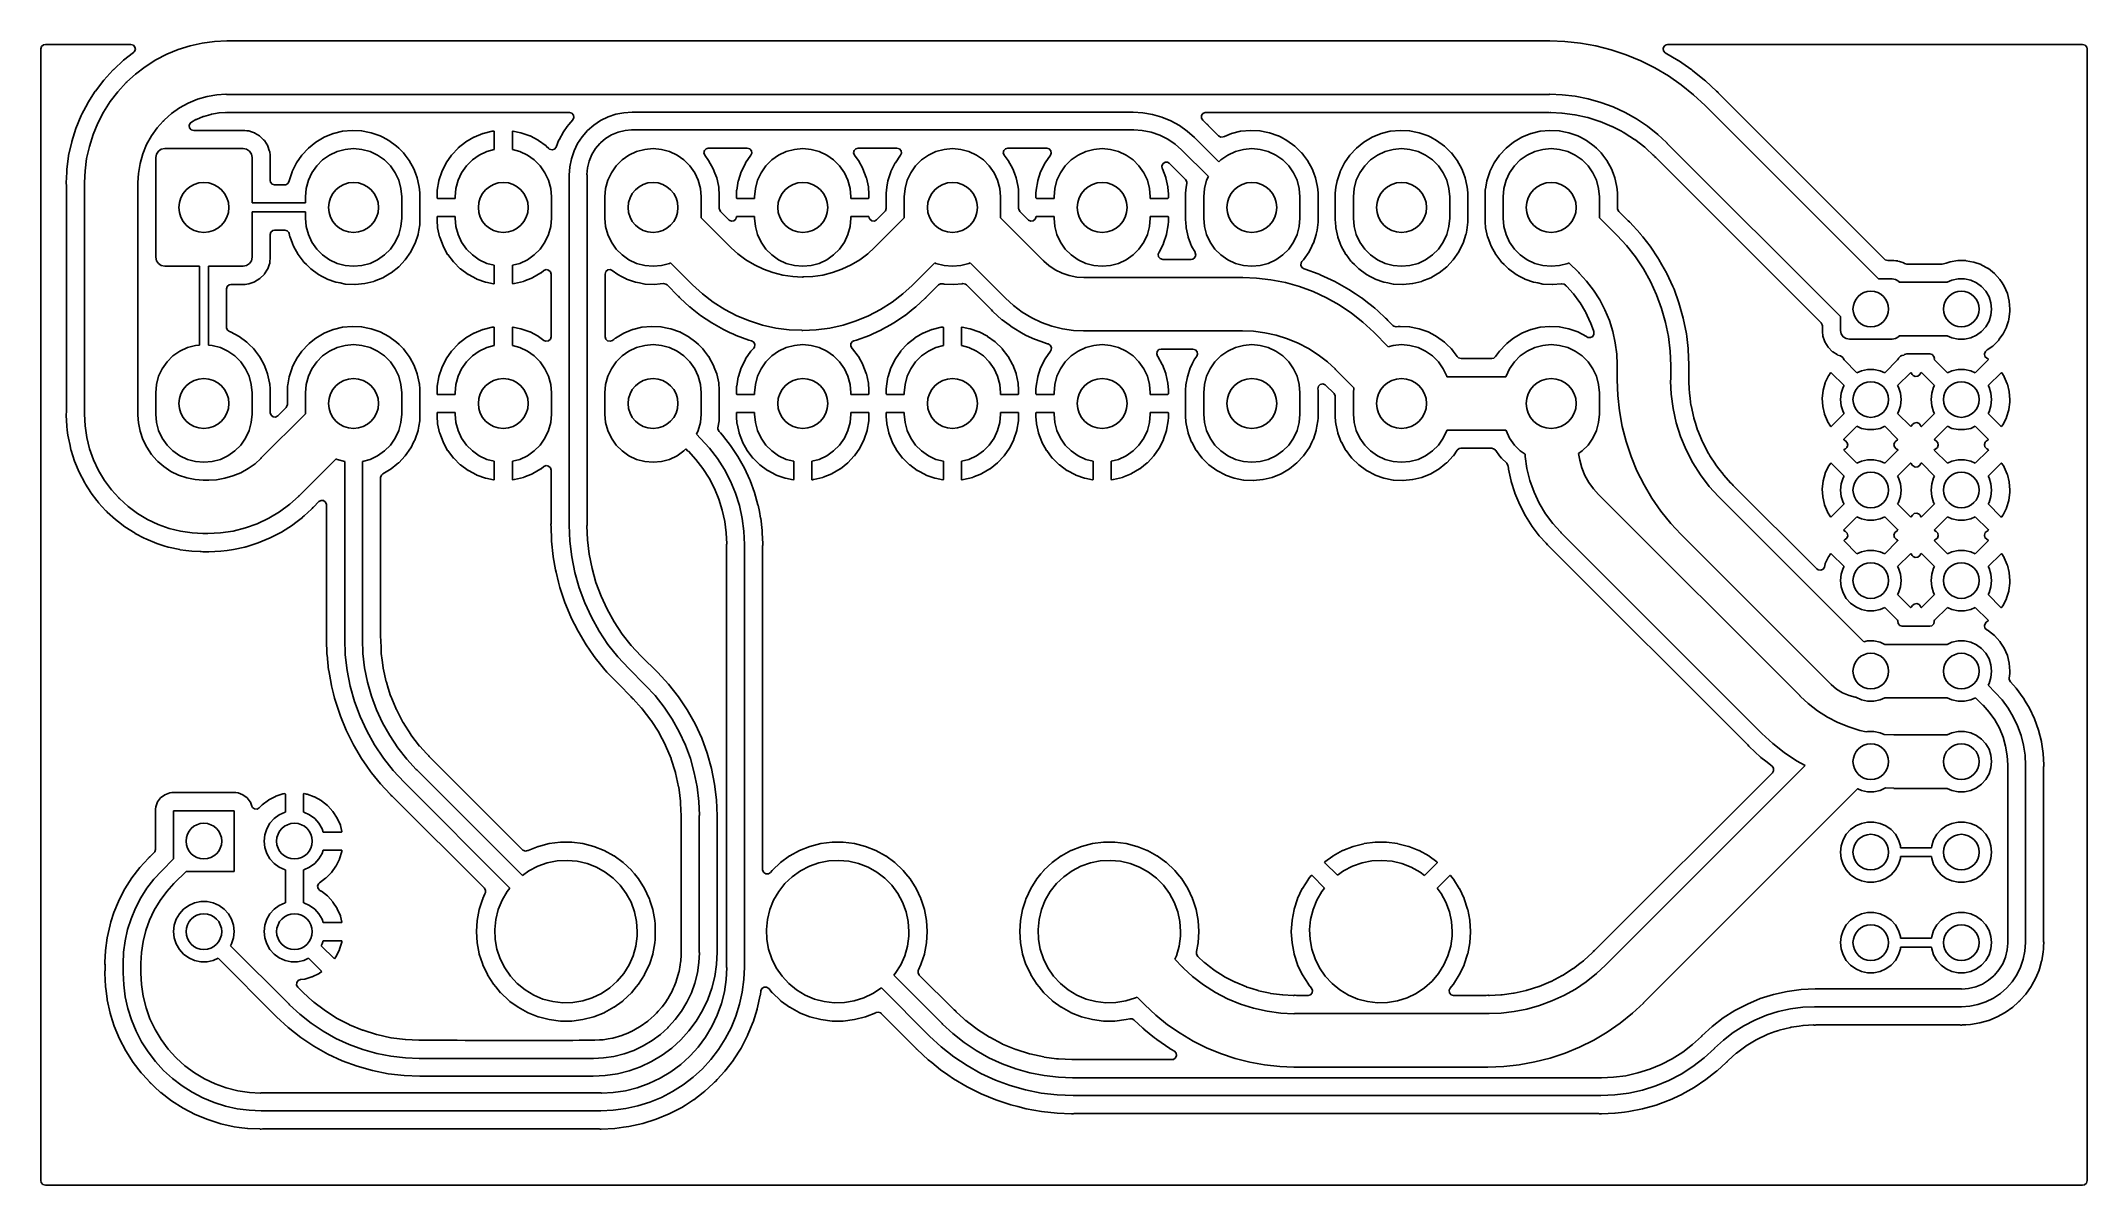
# Model space of a CAD drawing. Extents: x 117.3 to 174.8, y -113.8 to -81.7.
import ezdxf

# ---------------------------------------------------------------- set-up
doc = ezdxf.new("R2010")
doc.units = 0
doc.layers.add('BLACK', color=7, linetype='CONTINUOUS')

msp = doc.modelspace()

# ---------------------------------------------------------------- linework, layer by layer
at = {"layer": 'BLACK', "linetype": 'CONTINUOUS'}
for p, q in [((117.348, -81.914), (117.368, -81.8459)), ((117.348, -113.666), (117.348, -81.914)), ((117.368, -81.8459), (117.422, -81.7994)), ((117.422, -81.7994), (117.474, -81.788)), ((117.474, -81.788), (119.872, -81.788)), ((119.949, -82.014), (119.668, -82.2296)), ((119.872, -81.788), (119.941, -81.808)), ((119.941, -81.808), (119.987, -81.8617)), ((119.968, -81.9965), (119.949, -82.014)), ((119.997, -81.9319), (119.968, -81.9965)), ((119.987, -81.8617), (119.997, -81.9319)), ((120.568, -82.223), (120.877, -82.062)), ((120.877, -82.062), (121.199, -81.9286)), ((121.199, -81.9286), (121.532, -81.8238)), ((121.532, -81.8238), (121.872, -81.7484)), ((121.872, -81.7484), (122.218, -81.7029)), ((122.218, -81.7029), (122.566, -81.6877)), ((122.566, -81.6877), (159.659, -81.6877)), ((159.659, -81.6877), (159.68, -81.6879)), ((159.68, -81.6879), (159.684, -81.6886)), ((159.684, -81.6886), (160.1, -81.7034)), ((160.1, -81.7034), (160.54, -81.7507)), ((160.54, -81.7507), (160.975, -81.8292)), ((160.975, -81.8292), (161.403, -81.9385)), ((161.403, -81.9385), (161.822, -82.078)), ((161.822, -82.078), (162.231, -82.2472)), ((162.857, -81.9005), (162.884, -81.8349)), ((162.87, -81.9704), (162.857, -81.9005)), ((162.918, -82.0224), (162.87, -81.9704)), ((162.884, -81.8349), (162.942, -81.7944)), ((163.283, -82.2392), (162.918, -82.0224)), ((162.942, -81.7944), (162.982, -81.788)), ((162.982, -81.788), (174.626, -81.788)), ((174.626, -81.788), (174.694, -81.808)), ((174.694, -81.808), (174.741, -81.8617)), ((174.741, -81.8617), (174.752, -81.914)), ((174.752, -81.914), (174.752, -113.666)), ((119.368, -82.506), (119.112, -82.7853)), ((119.372, -82.5019), (119.368, -82.506)), ((119.374, -82.4992), (119.372, -82.5019)), ((119.378, -82.495), (119.374, -82.4992)), ((119.374, -82.4992), (119.374, -82.4992)), ((119.382, -82.4914), (119.378, -82.495)), ((119.385, -82.4891), (119.382, -82.4914)), ((119.382, -82.4914), (119.382, -82.4914)), ((119.389, -82.4855), (119.385, -82.4891)), ((119.666, -82.2315), (119.389, -82.4855)), ((119.668, -82.2296), (119.666, -82.2315)), ((119.666, -82.2315), (119.666, -82.2315)), ((119.761, -82.8394), (119.998, -82.6224)), ((119.998, -82.6224), (120.274, -82.4103)), ((120.274, -82.4103), (120.568, -82.223)), ((162.231, -82.2472), (162.626, -82.445)), ((162.626, -82.445), (163.006, -82.6705)), ((163.285, -82.2405), (163.283, -82.2392)), ((163.662, -82.5019), (163.285, -82.2405)), ((163.285, -82.2405), (163.285, -82.2405)), ((163.676, -82.5121), (163.662, -82.5019)), ((163.678, -82.5135), (163.676, -82.5121)), ((164.018, -82.7875), (163.678, -82.5135)), ((118.873, -83.0973), (118.662, -83.4291)), ((118.875, -83.0952), (118.873, -83.0973)), ((119.111, -82.7875), (118.875, -83.0952)), ((118.875, -83.0952), (118.875, -83.0952)), ((119.112, -82.7853), (119.111, -82.7875)), ((119.293, -83.3915), (119.505, -83.1149)), ((119.505, -83.1149), (119.741, -82.858)), ((119.741, -82.8575), (119.756, -82.8433)), ((119.741, -82.8579), (119.741, -82.8575)), ((119.741, -82.858), (119.741, -82.8579)), ((119.756, -82.8433), (119.761, -82.8394)), ((122.286, -83.1994), (122.01, -83.2464)), ((122.533, -83.1856), (122.286, -83.1994)), ((122.547, -83.1865), (122.533, -83.1856)), ((122.556, -83.1876), (122.547, -83.1865)), ((122.559, -83.1872), (122.556, -83.1876)), ((122.566, -83.1877), (122.559, -83.1872)), ((159.659, -83.1877), (122.566, -83.1877)), ((159.682, -83.1849), (159.659, -83.1877)), ((160.027, -83.1985), (159.682, -83.1849)), ((160.393, -83.2418), (160.027, -83.1985)), ((163.006, -82.6705), (163.369, -82.9226)), ((163.369, -82.9226), (163.713, -83.1999)), ((163.713, -83.1999), (164.037, -83.5011)), ((164.049, -82.8124), (164.018, -82.7875)), ((164.358, -83.0997), (164.049, -82.8124)), ((164.389, -83.1293), (164.358, -83.0997)), ((164.394, -83.1336), (164.389, -83.1293)), ((164.4, -83.1382), (164.394, -83.1336)), ((164.403, -83.1424), (164.4, -83.1382)), ((164.432, -83.1762), (164.403, -83.1424)), ((164.439, -83.1843), (164.432, -83.1762)), ((169.069, -87.8146), (164.439, -83.1843)), ((118.48, -83.7779), (118.33, -84.1413)), ((118.497, -83.746), (118.48, -83.7779)), ((118.66, -83.4315), (118.497, -83.746)), ((118.662, -83.4291), (118.66, -83.4315)), ((118.945, -83.9946), (119.106, -83.6855)), ((119.106, -83.6855), (119.293, -83.3915)), ((121.008, -83.729), (120.812, -83.9036)), ((121.236, -83.5668), (121.008, -83.729)), ((121.482, -83.4313), (121.236, -83.5668)), ((121.741, -83.324), (121.482, -83.4313)), ((122.01, -83.2464), (121.741, -83.324)), ((121.903, -83.8104), (121.917, -83.8057)), ((121.917, -83.8057), (122.117, -83.7479)), ((122.117, -83.7479), (122.131, -83.7448)), ((122.131, -83.7448), (122.247, -83.7251)), ((122.247, -83.7251), (122.337, -83.7098)), ((122.337, -83.7098), (122.351, -83.7083)), ((122.351, -83.7083), (122.524, -83.6985)), ((122.524, -83.6985), (122.542, -83.6988)), ((122.542, -83.6988), (122.566, -83.701)), ((122.566, -83.701), (122.572, -83.7005)), ((122.572, -83.7005), (122.616, -83.6966)), ((122.572, -83.7005), (122.572, -83.7005)), ((122.616, -83.6966), (122.627, -83.6962)), ((122.627, -83.6962), (132.173, -83.6962)), ((132.173, -83.6962), (132.241, -83.7162)), ((132.241, -83.7162), (132.287, -83.7698)), ((132.287, -83.7698), (132.297, -83.8401)), ((133.258, -83.8214), (133.477, -83.7473)), ((133.477, -83.7473), (133.703, -83.7023)), ((133.703, -83.7023), (133.933, -83.6872)), ((133.933, -83.6872), (147.994, -83.6872)), ((147.994, -83.6872), (148.266, -83.7024)), ((148.266, -83.7024), (148.535, -83.7481)), ((148.535, -83.7481), (148.797, -83.8236)), ((149.904, -83.8549), (149.905, -83.784)), ((149.905, -83.784), (149.945, -83.7251)), ((149.945, -83.7251), (150.01, -83.6971)), ((150.01, -83.6971), (150.025, -83.6962)), ((150.025, -83.6962), (159.598, -83.6962)), ((159.598, -83.6962), (159.609, -83.6966)), ((159.609, -83.6966), (159.653, -83.7005)), ((159.653, -83.7005), (159.653, -83.7005)), ((159.653, -83.7005), (159.659, -83.701)), ((159.659, -83.701), (159.687, -83.6985)), ((159.687, -83.6985), (159.704, -83.6981)), ((159.704, -83.6981), (160.018, -83.7118)), ((160.018, -83.7118), (160.029, -83.7128)), ((160.029, -83.7128), (160.38, -83.759)), ((160.38, -83.759), (160.39, -83.7609)), ((160.39, -83.7609), (160.736, -83.8375)), ((160.755, -83.3138), (160.393, -83.2418)), ((161.11, -83.4138), (160.755, -83.3138)), ((161.455, -83.5414), (161.11, -83.4138)), ((161.79, -83.6958), (161.455, -83.5414)), ((162.112, -83.8759), (161.79, -83.6958)), ((164.037, -83.5011), (168.896, -88.36)), ((118.329, -84.1439), (118.212, -84.5138)), ((118.33, -84.1413), (118.329, -84.1439)), ((118.329, -84.1439), (118.329, -84.1439)), ((118.707, -84.6491), (118.811, -84.3167)), ((118.811, -84.3167), (118.945, -83.9946)), ((120.45, -84.3534), (120.314, -84.5987)), ((120.612, -84.1248), (120.45, -84.3534)), ((120.78, -83.937), (120.612, -84.1248)), ((120.794, -83.926), (120.78, -83.937)), ((120.796, -83.9235), (120.794, -83.926)), ((120.812, -83.9036), (120.796, -83.9235)), ((121.509, -84.0576), (121.539, -83.993)), ((121.519, -84.1278), (121.509, -84.0576)), ((121.566, -84.1815), (121.519, -84.1278)), ((121.539, -83.993), (121.573, -83.9652)), ((121.634, -84.2015), (121.566, -84.1815)), ((121.573, -83.9652), (121.698, -83.8964)), ((123.07, -84.2015), (121.634, -84.2015)), ((121.698, -83.8964), (121.71, -83.8902)), ((121.71, -83.8902), (121.903, -83.8104)), ((123.125, -84.2071), (123.07, -84.2015)), ((123.168, -84.2115), (123.125, -84.2071)), ((123.175, -84.2122), (123.168, -84.2115)), ((123.168, -84.2115), (123.168, -84.2115)), ((123.181, -84.2144), (123.175, -84.2122)), ((123.251, -84.2373), (123.181, -84.2144)), ((123.181, -84.2144), (123.181, -84.2144)), ((123.343, -84.2679), (123.251, -84.2373)), ((123.349, -84.2717), (123.343, -84.2679)), ((123.477, -84.3509), (123.349, -84.2717)), ((123.349, -84.2717), (123.349, -84.2717)), ((123.493, -84.3607), (123.477, -84.3509)), ((123.498, -84.3659), (123.493, -84.3607)), ((123.596, -84.4636), (123.498, -84.3659)), ((125.547, -84.2867), (125.297, -84.388)), ((125.552, -84.2856), (125.547, -84.2867)), ((125.805, -84.2237), (125.552, -84.2856)), ((125.809, -84.2226), (125.805, -84.2237)), ((125.805, -84.2237), (125.805, -84.2237)), ((126.078, -84.197), (125.809, -84.2226)), ((126.082, -84.1972), (126.078, -84.197)), ((126.343, -84.2102), (126.082, -84.1972)), ((126.082, -84.1972), (126.082, -84.1972)), ((126.347, -84.2104), (126.343, -84.2102)), ((126.343, -84.2102), (126.343, -84.2102)), ((126.352, -84.2113), (126.347, -84.2104)), ((126.476, -84.2358), (126.352, -84.2113)), ((126.352, -84.2113), (126.352, -84.2113)), ((126.612, -84.2626), (126.476, -84.2358)), ((126.616, -84.2641), (126.612, -84.2626)), ((126.862, -84.3509), (126.616, -84.2641)), ((126.616, -84.2641), (126.616, -84.2641)), ((126.866, -84.3524), (126.862, -84.3509)), ((126.862, -84.3509), (126.862, -84.3509)), ((126.87, -84.3545), (126.866, -84.3524)), ((126.939, -84.3907), (126.87, -84.3545)), ((126.87, -84.3545), (126.87, -84.3545)), ((129.743, -84.2889), (129.502, -84.3867)), ((129.752, -84.2861), (129.743, -84.2889)), ((130.005, -84.2242), (129.752, -84.2861)), ((130.014, -84.2227), (130.005, -84.2242)), ((130.049, -84.2193), (130.014, -84.2227)), ((130.062, -84.2213), (130.049, -84.2193)), ((130.066, -84.2358), (130.062, -84.2213)), ((130.066, -84.7358), (130.066, -84.2358)), ((130.579, -84.2209), (130.574, -84.236)), ((130.574, -84.236), (130.574, -84.7358)), ((130.592, -84.2197), (130.579, -84.2209)), ((130.807, -84.2622), (130.592, -84.2197)), ((130.816, -84.2646), (130.807, -84.2622)), ((131.062, -84.3513), (130.816, -84.2646)), ((131.07, -84.355), (131.062, -84.3513)), ((131.3, -84.4763), (131.07, -84.355)), ((132.006, -84.2402), (131.883, -84.4636)), ((132.009, -84.2358), (132.006, -84.2402)), ((132.112, -84.0906), (132.009, -84.2358)), ((132.154, -84.032), (132.112, -84.0906)), ((132.267, -83.9061), (132.154, -84.032)), ((132.297, -83.8401), (132.267, -83.9061)), ((132.406, -84.5691), (132.534, -84.3773)), ((132.534, -84.3773), (132.686, -84.2038)), ((132.686, -84.2038), (132.86, -84.0517)), ((132.686, -84.2038), (132.686, -84.2038)), ((132.686, -84.2038), (132.686, -84.2038)), ((132.86, -84.0517), (133.051, -83.9235)), ((133.051, -83.9235), (133.258, -83.8214)), ((133.358, -84.3214), (133.188, -84.4254)), ((133.542, -84.2453), (133.358, -84.3214)), ((133.735, -84.1989), (133.542, -84.2453)), ((133.919, -84.1844), (133.735, -84.1989)), ((133.933, -84.1872), (133.919, -84.1844)), ((147.994, -84.1872), (133.933, -84.1872)), ((148.01, -84.1841), (147.994, -84.1872)), ((148.246, -84.1996), (148.01, -84.1841)), ((148.495, -84.249), (148.246, -84.1996)), ((148.734, -84.3303), (148.495, -84.249)), ((148.961, -84.4422), (148.734, -84.3303)), ((148.797, -83.8236), (149.049, -83.9279)), ((149.049, -83.9279), (149.287, -84.0597)), ((149.287, -84.0597), (149.509, -84.2175)), ((149.509, -84.2175), (149.713, -84.3991)), ((149.941, -83.9155), (149.904, -83.8549)), ((150.057, -84.021), (149.941, -83.9155)), ((150.063, -84.0261), (150.057, -84.021)), ((150.073, -84.0337), (150.063, -84.0261)), ((150.076, -84.0361), (150.073, -84.0337)), ((150.073, -84.0337), (150.073, -84.0337)), ((150.09, -84.0514), (150.076, -84.0361)), ((150.095, -84.0576), (150.09, -84.0514)), ((150.105, -84.0702), (150.095, -84.0576)), ((150.116, -84.0835), (150.105, -84.0702)), ((150.384, -84.351), (150.116, -84.0835)), ((150.449, -84.3858), (150.384, -84.351)), ((150.52, -84.3787), (150.449, -84.3858)), ((150.552, -84.3659), (150.52, -84.3787)), ((150.747, -84.2867), (150.552, -84.3659)), ((150.752, -84.2856), (150.747, -84.2867)), ((151.005, -84.2237), (150.752, -84.2856)), ((151.009, -84.2226), (151.005, -84.2237)), ((151.005, -84.2237), (151.005, -84.2237)), ((151.278, -84.197), (151.009, -84.2226)), ((151.282, -84.1972), (151.278, -84.197)), ((151.543, -84.2102), (151.282, -84.1972)), ((151.282, -84.1972), (151.282, -84.1972)), ((151.547, -84.2104), (151.543, -84.2102)), ((151.543, -84.2102), (151.543, -84.2102)), ((151.552, -84.2113), (151.547, -84.2104)), ((151.676, -84.2358), (151.552, -84.2113)), ((151.552, -84.2113), (151.552, -84.2113)), ((151.812, -84.2626), (151.676, -84.2358)), ((151.816, -84.2641), (151.812, -84.2626)), ((152.062, -84.3509), (151.816, -84.2641)), ((151.816, -84.2641), (151.816, -84.2641)), ((152.066, -84.3524), (152.062, -84.3509)), ((152.062, -84.3509), (152.062, -84.3509)), ((152.07, -84.3545), (152.066, -84.3524)), ((152.139, -84.3907), (152.07, -84.3545)), ((152.07, -84.3545), (152.07, -84.3545)), ((154.947, -84.2867), (154.697, -84.388)), ((154.952, -84.2856), (154.947, -84.2867)), ((155.205, -84.2237), (154.952, -84.2856)), ((155.209, -84.2226), (155.205, -84.2237)), ((155.205, -84.2237), (155.205, -84.2237)), ((155.478, -84.197), (155.209, -84.2226)), ((155.482, -84.1972), (155.478, -84.197)), ((155.743, -84.2102), (155.482, -84.1972)), ((155.482, -84.1972), (155.482, -84.1972)), ((155.747, -84.2104), (155.743, -84.2102)), ((155.743, -84.2102), (155.743, -84.2102)), ((155.752, -84.2113), (155.747, -84.2104)), ((155.876, -84.2358), (155.752, -84.2113)), ((155.752, -84.2113), (155.752, -84.2113)), ((156.012, -84.2626), (155.876, -84.2358)), ((156.016, -84.2641), (156.012, -84.2626)), ((156.262, -84.3509), (156.016, -84.2641)), ((156.016, -84.2641), (156.016, -84.2641)), ((156.266, -84.3524), (156.262, -84.3509)), ((156.262, -84.3509), (156.262, -84.3509)), ((156.27, -84.3545), (156.266, -84.3524)), ((156.339, -84.3907), (156.27, -84.3545)), ((156.27, -84.3545), (156.27, -84.3545)), ((159.147, -84.2867), (158.897, -84.388)), ((159.152, -84.2856), (159.147, -84.2867)), ((159.405, -84.2237), (159.152, -84.2856)), ((159.409, -84.2226), (159.405, -84.2237)), ((159.405, -84.2237), (159.405, -84.2237)), ((159.678, -84.197), (159.409, -84.2226)), ((159.682, -84.1972), (159.678, -84.197)), ((159.943, -84.2102), (159.682, -84.1972)), ((159.682, -84.1972), (159.682, -84.1972)), ((159.947, -84.2104), (159.943, -84.2102)), ((159.943, -84.2102), (159.943, -84.2102)), ((159.952, -84.2113), (159.947, -84.2104)), ((160.076, -84.2358), (159.952, -84.2113)), ((159.952, -84.2113), (159.952, -84.2113)), ((160.212, -84.2626), (160.076, -84.2358)), ((160.216, -84.2641), (160.212, -84.2626)), ((160.462, -84.3509), (160.216, -84.2641)), ((160.216, -84.2641), (160.216, -84.2641)), ((160.466, -84.3524), (160.462, -84.3509)), ((160.462, -84.3509), (160.462, -84.3509)), ((160.47, -84.3545), (160.466, -84.3524)), ((160.539, -84.3907), (160.47, -84.3545)), ((160.47, -84.3545), (160.47, -84.3545)), ((160.736, -83.8375), (160.747, -83.8403)), ((160.747, -83.8403), (161.084, -83.9468)), ((161.084, -83.9468), (161.094, -83.9505)), ((161.094, -83.9505), (161.421, -84.086)), ((161.421, -84.086), (161.431, -84.0906)), ((161.431, -84.0906), (161.687, -84.2237)), ((161.687, -84.2237), (161.745, -84.254)), ((161.745, -84.254), (161.755, -84.2595)), ((161.755, -84.2595), (161.796, -84.2856)), ((161.796, -84.2856), (162.053, -84.4497)), ((162.418, -84.0807), (162.112, -83.8759)), ((162.708, -84.309), (162.418, -84.0807)), ((162.952, -84.535), (162.708, -84.309)), ((118.124, -84.9205), (118.075, -85.2903)), ((118.126, -84.9031), (118.124, -84.9205)), ((118.211, -84.5164), (118.126, -84.9004)), ((118.126, -84.9004), (118.126, -84.9031)), ((118.126, -84.9031), (118.126, -84.9031)), ((118.212, -84.5138), (118.211, -84.5164)), ((118.631, -84.9894), (118.707, -84.6491)), ((120.207, -84.8577), (120.129, -85.127)), ((120.314, -84.5987), (120.207, -84.8577)), ((120.57, -84.96), (120.589, -84.8643)), ((120.589, -84.8643), (120.643, -84.7832)), ((120.643, -84.7832), (120.724, -84.729)), ((120.724, -84.729), (120.82, -84.71)), ((120.82, -84.71), (123.02, -84.71)), ((123.02, -84.71), (123.116, -84.729)), ((123.116, -84.729), (123.197, -84.7832)), ((123.197, -84.7832), (123.251, -84.8643)), ((123.251, -84.8643), (123.27, -84.96)), ((123.618, -84.4857), (123.596, -84.4636)), ((123.712, -84.6361), (123.618, -84.4857)), ((123.714, -84.643), (123.712, -84.6361)), ((123.754, -84.7623), (123.714, -84.643)), ((123.768, -84.8038), (123.754, -84.7623)), ((123.768, -84.8107), (123.768, -84.8038)), ((123.776, -84.8865), (123.768, -84.8107)), ((123.768, -84.8107), (123.768, -84.8107)), ((123.778, -84.9096), (123.776, -84.8865)), ((123.778, -85.6005), (123.778, -84.9096)), ((124.67, -84.8898), (124.516, -85.1114)), ((124.854, -84.6927), (124.67, -84.8898)), ((125.065, -84.5243), (124.854, -84.6927)), ((125.297, -84.388), (125.065, -84.5243)), ((125.252, -85.0258), (125.445, -84.8909)), ((125.445, -84.8909), (125.658, -84.7914)), ((125.658, -84.7914), (125.886, -84.7305)), ((125.886, -84.7305), (126.12, -84.71)), ((126.12, -84.71), (126.354, -84.7305)), ((126.354, -84.7305), (126.582, -84.7914)), ((126.582, -84.7914), (126.795, -84.8909)), ((126.795, -84.8909), (126.988, -85.0258)), ((127.105, -84.478), (126.939, -84.3907)), ((127.323, -84.6367), (127.105, -84.478)), ((127.385, -84.6971), (127.323, -84.6367)), ((127.451, -84.7623), (127.385, -84.6971)), ((127.516, -84.8252), (127.451, -84.7623)), ((127.518, -84.8289), (127.516, -84.8252)), ((127.568, -84.8939), (127.518, -84.8289)), ((127.518, -84.8289), (127.518, -84.8289)), ((127.679, -85.0396), (127.568, -84.8939)), ((128.868, -84.8939), (128.719, -85.1079)), ((128.873, -84.8868), (128.868, -84.8939)), ((129.051, -84.6964), (128.873, -84.8868)), ((129.058, -84.6902), (129.051, -84.6964)), ((129.261, -84.5275), (129.058, -84.6902)), ((129.269, -84.5224), (129.261, -84.5275)), ((129.494, -84.3907), (129.269, -84.5224)), ((129.452, -85.0258), (129.645, -84.8909)), ((129.502, -84.3867), (129.494, -84.3907)), ((129.645, -84.8909), (129.858, -84.7914)), ((129.858, -84.7914), (130.066, -84.7358)), ((130.574, -84.7358), (130.782, -84.7914)), ((130.782, -84.7914), (130.995, -84.8909)), ((130.995, -84.8909), (131.188, -85.0258)), ((131.308, -84.4811), (131.3, -84.4763)), ((131.519, -84.6344), (131.308, -84.4811)), ((131.526, -84.6403), (131.519, -84.6344)), ((131.595, -84.7076), (131.526, -84.6403)), ((131.618, -84.7259), (131.595, -84.7076)), ((131.687, -84.7434), (131.618, -84.7259)), ((131.755, -84.721), (131.687, -84.7434)), ((131.799, -84.6657), (131.755, -84.721)), ((131.881, -84.4668), (131.799, -84.6657)), ((131.883, -84.4636), (131.881, -84.4668)), ((131.881, -84.4668), (131.881, -84.4668)), ((132.23, -84.9946), (132.304, -84.7761)), ((132.304, -84.7761), (132.406, -84.5691)), ((132.804, -84.8755), (132.728, -85.0593)), ((132.908, -84.7059), (132.804, -84.8755)), ((133.028, -84.5653), (132.908, -84.7059)), ((133.04, -84.5574), (133.028, -84.5653)), ((133.048, -84.5454), (133.04, -84.5574)), ((133.188, -84.4254), (133.048, -84.5454)), ((133.652, -85.0258), (133.845, -84.8909)), ((133.845, -84.8909), (134.058, -84.7914)), ((134.058, -84.7914), (134.286, -84.7305)), ((134.286, -84.7305), (134.52, -84.71)), ((134.52, -84.71), (134.754, -84.7305)), ((134.754, -84.7305), (134.982, -84.7914)), ((134.982, -84.7914), (135.195, -84.8909)), ((135.195, -84.8909), (135.388, -85.0258)), ((135.946, -84.8318), (135.96, -84.7623)), ((135.971, -84.8981), (135.946, -84.8318)), ((135.96, -84.7623), (136.01, -84.7116)), ((136.079, -85.0396), (135.971, -84.8981)), ((136.01, -84.7116), (136.071, -84.6957)), ((136.071, -84.6957), (137.164, -84.6957)), ((137.268, -84.8935), (137.119, -85.1079)), ((137.164, -84.6957), (137.232, -84.7157)), ((137.232, -84.7157), (137.279, -84.7693)), ((137.289, -84.8396), (137.268, -84.8935)), ((137.279, -84.7693), (137.289, -84.8396)), ((137.852, -85.0258), (138.045, -84.8909)), ((138.045, -84.8909), (138.258, -84.7914)), ((138.258, -84.7914), (138.486, -84.7305)), ((138.486, -84.7305), (138.72, -84.71)), ((138.72, -84.71), (138.954, -84.7305)), ((138.954, -84.7305), (139.182, -84.7914)), ((139.182, -84.7914), (139.395, -84.8909)), ((139.395, -84.8909), (139.588, -85.0258)), ((140.145, -84.8318), (140.16, -84.7623)), ((140.171, -84.8981), (140.145, -84.8318)), ((140.16, -84.7623), (140.209, -84.7116)), ((140.276, -85.0363), (140.171, -84.8981)), ((140.209, -84.7116), (140.271, -84.6957)), ((140.271, -84.6957), (141.364, -84.6957)), ((141.467, -84.8935), (141.319, -85.1077)), ((141.364, -84.6957), (141.432, -84.7157)), ((141.432, -84.7157), (141.478, -84.7693)), ((141.488, -84.8396), (141.467, -84.8935)), ((141.478, -84.7693), (141.488, -84.8396)), ((142.052, -85.0258), (142.245, -84.8909)), ((142.245, -84.8909), (142.458, -84.7914)), ((142.458, -84.7914), (142.686, -84.7305)), ((142.686, -84.7305), (142.92, -84.71)), ((142.92, -84.71), (143.154, -84.7305)), ((143.154, -84.7305), (143.382, -84.7914)), ((143.382, -84.7914), (143.595, -84.8909)), ((143.595, -84.8909), (143.788, -85.0258)), ((144.346, -84.8318), (144.36, -84.7623)), ((144.371, -84.8981), (144.346, -84.8318)), ((144.36, -84.7623), (144.41, -84.7116)), ((144.479, -85.0396), (144.371, -84.8981)), ((144.41, -84.7116), (144.471, -84.6957)), ((144.471, -84.6957), (145.564, -84.6957)), ((145.668, -84.8935), (145.519, -85.1079)), ((145.564, -84.6957), (145.632, -84.7157)), ((145.632, -84.7157), (145.679, -84.7693)), ((145.689, -84.8396), (145.668, -84.8935)), ((145.679, -84.7693), (145.689, -84.8396)), ((146.252, -85.0258), (146.445, -84.8909)), ((146.445, -84.8909), (146.658, -84.7914)), ((146.658, -84.7914), (146.886, -84.7305)), ((146.886, -84.7305), (147.12, -84.71)), ((147.12, -84.71), (147.354, -84.7305)), ((147.354, -84.7305), (147.582, -84.7914)), ((147.582, -84.7914), (147.795, -84.8909)), ((147.795, -84.8909), (147.988, -85.0258)), ((149.172, -84.5829), (148.961, -84.4422)), ((149.35, -84.7394), (149.172, -84.5829)), ((149.359, -84.7527), (149.35, -84.7394)), ((150.1, -85.4937), (149.359, -84.7527)), ((149.713, -84.3991), (149.713, -84.3991)), ((149.713, -84.3991), (150.396, -85.0823)), ((150.452, -85.0258), (150.645, -84.8909)), ((150.645, -84.8909), (150.858, -84.7914)), ((150.858, -84.7914), (151.086, -84.7305)), ((151.086, -84.7305), (151.32, -84.71)), ((151.32, -84.71), (151.554, -84.7305)), ((151.554, -84.7305), (151.782, -84.7914)), ((151.782, -84.7914), (151.995, -84.8909)), ((151.995, -84.8909), (152.188, -85.0258)), ((152.305, -84.478), (152.139, -84.3907)), ((152.523, -84.6367), (152.305, -84.478)), ((152.585, -84.6971), (152.523, -84.6367)), ((152.651, -84.7623), (152.585, -84.6971)), ((152.716, -84.8252), (152.651, -84.7623)), ((152.718, -84.8289), (152.716, -84.8252)), ((152.768, -84.8939), (152.718, -84.8289)), ((152.718, -84.8289), (152.718, -84.8289)), ((152.879, -85.0396), (152.768, -84.8939)), ((154.07, -84.8898), (153.916, -85.1114)), ((154.254, -84.6927), (154.07, -84.8898)), ((154.465, -84.5243), (154.254, -84.6927)), ((154.697, -84.388), (154.465, -84.5243)), ((154.652, -85.0258), (154.845, -84.8909)), ((154.845, -84.8909), (155.058, -84.7914)), ((155.058, -84.7914), (155.286, -84.7305)), ((155.286, -84.7305), (155.52, -84.71)), ((155.52, -84.71), (155.754, -84.7305)), ((155.754, -84.7305), (155.982, -84.7914)), ((155.982, -84.7914), (156.195, -84.8909)), ((156.195, -84.8909), (156.388, -85.0258)), ((156.505, -84.478), (156.339, -84.3907)), ((156.723, -84.6367), (156.505, -84.478)), ((156.785, -84.6971), (156.723, -84.6367)), ((156.851, -84.7623), (156.785, -84.6971)), ((156.916, -84.8252), (156.851, -84.7623)), ((156.918, -84.8289), (156.916, -84.8252)), ((156.968, -84.8939), (156.918, -84.8289)), ((156.918, -84.8289), (156.918, -84.8289)), ((157.079, -85.0396), (156.968, -84.8939)), ((158.27, -84.8898), (158.116, -85.1114)), ((158.454, -84.6927), (158.27, -84.8898)), ((158.665, -84.5243), (158.454, -84.6927)), ((158.897, -84.388), (158.665, -84.5243)), ((158.852, -85.0258), (159.045, -84.8909)), ((159.045, -84.8909), (159.258, -84.7914)), ((159.258, -84.7914), (159.486, -84.7305)), ((159.486, -84.7305), (159.72, -84.71)), ((159.72, -84.71), (159.954, -84.7305)), ((159.954, -84.7305), (160.182, -84.7914)), ((160.182, -84.7914), (160.395, -84.8909)), ((160.395, -84.8909), (160.588, -85.0258)), ((160.705, -84.478), (160.539, -84.3907)), ((160.923, -84.6367), (160.705, -84.478)), ((160.985, -84.6971), (160.923, -84.6367)), ((161.051, -84.7623), (160.985, -84.6971)), ((161.116, -84.8252), (161.051, -84.7623)), ((161.118, -84.8289), (161.116, -84.8252)), ((161.168, -84.8939), (161.118, -84.8289)), ((161.118, -84.8289), (161.118, -84.8289)), ((161.279, -85.0396), (161.168, -84.8939)), ((162.053, -84.4497), (162.062, -84.456)), ((162.062, -84.456), (162.343, -84.6715)), ((162.343, -84.6715), (162.352, -84.6785)), ((162.352, -84.6785), (162.383, -84.7076)), ((162.383, -84.7076), (162.583, -84.891)), ((162.583, -84.891), (162.595, -84.9029)), ((162.595, -84.9029), (162.613, -84.9247)), ((162.613, -84.9247), (162.617, -84.9283)), ((162.617, -84.9283), (162.651, -84.9567)), ((162.651, -84.9567), (162.659, -84.9641)), ((162.963, -84.5472), (162.952, -84.535)), ((162.969, -84.5543), (162.963, -84.5472)), ((162.972, -84.5566), (162.969, -84.5543)), ((162.976, -84.5618), (162.972, -84.5566)), ((167.835, -89.4207), (162.976, -84.5618)), ((118.071, -85.3679), (118.058, -85.6687)), ((118.075, -85.2903), (118.071, -85.3679)), ((118.572, -85.6559), (118.586, -85.335)), ((118.586, -85.335), (118.631, -84.9894)), ((120.082, -85.4034), (120.068, -85.6605)), ((120.129, -85.127), (120.082, -85.4034)), ((120.57, -87.76), (120.57, -84.96)), ((123.27, -84.96), (123.27, -86.235)), ((124.385, -85.3873), (124.312, -85.6092)), ((124.394, -85.3572), (124.385, -85.3873)), ((124.396, -85.3529), (124.394, -85.3572)), ((124.394, -85.3572), (124.394, -85.3572)), ((124.516, -85.1114), (124.396, -85.3529)), ((124.851, -85.5983), (124.951, -85.385)), ((124.951, -85.385), (125.086, -85.1922)), ((125.086, -85.1922), (125.252, -85.0258)), ((126.988, -85.0258), (127.154, -85.1922)), ((127.154, -85.1922), (127.289, -85.385)), ((127.289, -85.385), (127.389, -85.5983)), ((127.81, -85.2754), (127.679, -85.0396)), ((127.812, -85.2797), (127.81, -85.2754)), ((127.858, -85.4015), (127.812, -85.2797)), ((127.812, -85.2797), (127.812, -85.2797)), ((127.906, -85.5276), (127.858, -85.4015)), ((127.907, -85.5321), (127.906, -85.5276)), ((128.595, -85.3574), (128.514, -85.605)), ((128.598, -85.349), (128.595, -85.3574)), ((128.714, -85.1158), (128.598, -85.349)), ((128.719, -85.1079), (128.714, -85.1158)), ((129.051, -85.5983), (129.151, -85.385)), ((129.151, -85.385), (129.286, -85.1922)), ((129.286, -85.1922), (129.452, -85.0258)), ((131.188, -85.0258), (131.354, -85.1922)), ((131.354, -85.1922), (131.489, -85.385)), ((131.489, -85.385), (131.589, -85.5983)), ((132.17, -85.4511), (132.185, -85.2209)), ((132.17, -95.2757), (132.17, -85.4511)), ((132.185, -85.2209), (132.23, -84.9946)), ((132.681, -85.2528), (132.667, -85.437)), ((132.667, -85.437), (132.67, -85.4511)), ((132.67, -85.4511), (132.67, -95.2757)), ((132.728, -85.0593), (132.681, -85.2528)), ((133.251, -85.5983), (133.351, -85.385)), ((133.351, -85.385), (133.486, -85.1922)), ((133.486, -85.1922), (133.652, -85.0258)), ((135.388, -85.0258), (135.554, -85.1922)), ((135.554, -85.1922), (135.689, -85.385)), ((135.689, -85.385), (135.789, -85.5983)), ((136.21, -85.2754), (136.079, -85.0396)), ((136.212, -85.2797), (136.21, -85.2754)), ((136.258, -85.4015), (136.212, -85.2797)), ((136.212, -85.2797), (136.212, -85.2797)), ((136.306, -85.5276), (136.258, -85.4015)), ((136.307, -85.5321), (136.306, -85.5276)), ((136.995, -85.3574), (136.914, -85.605)), ((136.998, -85.349), (136.995, -85.3574)), ((137.114, -85.1158), (136.998, -85.349)), ((137.119, -85.1079), (137.114, -85.1158)), ((137.451, -85.5983), (137.551, -85.385)), ((137.551, -85.385), (137.686, -85.1922)), ((137.686, -85.1922), (137.852, -85.0258)), ((139.588, -85.0258), (139.754, -85.1922)), ((139.754, -85.1922), (139.889, -85.385)), ((139.889, -85.385), (139.989, -85.5983)), ((140.281, -85.0439), (140.276, -85.0363)), ((140.408, -85.2716), (140.281, -85.0439)), ((140.411, -85.2799), (140.408, -85.2716)), ((140.504, -85.5235), (140.411, -85.2799)), ((140.506, -85.5322), (140.504, -85.5235)), ((141.185, -85.3873), (141.112, -85.6092)), ((141.194, -85.3572), (141.185, -85.3873)), ((141.196, -85.3529), (141.194, -85.3572)), ((141.194, -85.3572), (141.194, -85.3572)), ((141.316, -85.1114), (141.196, -85.3529)), ((141.319, -85.1077), (141.316, -85.1114)), ((141.319, -85.1077), (141.319, -85.1077)), ((141.651, -85.5983), (141.751, -85.385)), ((141.751, -85.385), (141.886, -85.1922)), ((141.886, -85.1922), (142.052, -85.0258)), ((143.788, -85.0258), (143.954, -85.1922)), ((143.954, -85.1922), (144.089, -85.385)), ((144.089, -85.385), (144.189, -85.5983)), ((144.61, -85.2754), (144.479, -85.0396)), ((144.612, -85.2797), (144.61, -85.2754)), ((144.658, -85.4015), (144.612, -85.2797)), ((144.612, -85.2797), (144.612, -85.2797)), ((144.706, -85.5276), (144.658, -85.4015)), ((144.707, -85.5321), (144.706, -85.5276)), ((145.395, -85.3574), (145.314, -85.605)), ((145.398, -85.349), (145.395, -85.3574)), ((145.514, -85.1158), (145.398, -85.349)), ((145.519, -85.1079), (145.514, -85.1158)), ((145.851, -85.5983), (145.951, -85.385)), ((145.951, -85.385), (146.086, -85.1922)), ((146.086, -85.1922), (146.252, -85.0258)), ((147.988, -85.0258), (148.154, -85.1922)), ((148.154, -85.1922), (148.289, -85.385)), ((148.289, -85.385), (148.389, -85.5983)), ((148.795, -85.1976), (148.824, -85.1328)), ((148.806, -85.2678), (148.795, -85.1976)), ((148.811, -85.2799), (148.806, -85.2678)), ((148.904, -85.5235), (148.811, -85.2799)), ((148.824, -85.1328), (148.884, -85.0941)), ((148.884, -85.0941), (148.955, -85.0936)), ((148.906, -85.5322), (148.904, -85.5235)), ((148.955, -85.0936), (149, -85.1174)), ((149, -85.1174), (149.021, -85.1348)), ((149.021, -85.1348), (149.03, -85.1431)), ((149.03, -85.1431), (149.463, -85.5761)), ((150.051, -85.5983), (150.1, -85.4937)), ((150.396, -85.0823), (150.452, -85.0258)), ((152.188, -85.0258), (152.354, -85.1922)), ((152.354, -85.1922), (152.489, -85.385)), ((152.489, -85.385), (152.589, -85.5983)), ((153.01, -85.2754), (152.879, -85.0396)), ((153.012, -85.2797), (153.01, -85.2754)), ((153.058, -85.4015), (153.012, -85.2797)), ((153.012, -85.2797), (153.012, -85.2797)), ((153.106, -85.5276), (153.058, -85.4015)), ((153.107, -85.5321), (153.106, -85.5276)), ((153.785, -85.3873), (153.712, -85.6092)), ((153.794, -85.3572), (153.785, -85.3873)), ((153.796, -85.3529), (153.794, -85.3572)), ((153.794, -85.3572), (153.794, -85.3572)), ((153.916, -85.1114), (153.796, -85.3529)), ((154.251, -85.5983), (154.351, -85.385)), ((154.351, -85.385), (154.486, -85.1922)), ((154.486, -85.1922), (154.652, -85.0258)), ((156.388, -85.0258), (156.554, -85.1922)), ((156.554, -85.1922), (156.689, -85.385)), ((156.689, -85.385), (156.789, -85.5983)), ((157.21, -85.2754), (157.079, -85.0396)), ((157.212, -85.2797), (157.21, -85.2754)), ((157.258, -85.4015), (157.212, -85.2797)), ((157.212, -85.2797), (157.212, -85.2797)), ((157.306, -85.5276), (157.258, -85.4015)), ((157.307, -85.5321), (157.306, -85.5276)), ((157.985, -85.3873), (157.912, -85.6092)), ((157.994, -85.3572), (157.985, -85.3873)), ((157.996, -85.3529), (157.994, -85.3572)), ((157.994, -85.3572), (157.994, -85.3572)), ((158.116, -85.1114), (157.996, -85.3529)), ((158.451, -85.5983), (158.551, -85.385)), ((158.551, -85.385), (158.686, -85.1922)), ((158.686, -85.1922), (158.852, -85.0258)), ((160.588, -85.0258), (160.754, -85.1922)), ((160.754, -85.1922), (160.889, -85.385)), ((160.889, -85.385), (160.989, -85.5983)), ((161.41, -85.2754), (161.279, -85.0396)), ((161.412, -85.2797), (161.41, -85.2754)), ((161.458, -85.4015), (161.412, -85.2797)), ((161.412, -85.2797), (161.412, -85.2797)), ((161.506, -85.5276), (161.458, -85.4015)), ((161.507, -85.5321), (161.506, -85.5276)), ((162.659, -84.9641), (167.29, -89.5944)), ((118.058, -85.6778), (118.057, -85.6832)), ((118.057, -85.6832), (118.058, -85.6887)), ((118.058, -85.6687), (118.058, -85.6742)), ((118.058, -85.6742), (118.058, -85.6778)), ((118.058, -85.6778), (118.058, -85.6778)), ((118.058, -85.6887), (118.062, -85.7327)), ((118.062, -85.7327), (118.062, -85.7437)), ((118.062, -85.7437), (118.062, -92.0995)), ((118.57, -85.6832), (118.571, -85.6623)), ((118.57, -92.16), (118.57, -85.6832)), ((118.571, -85.6623), (118.572, -85.6559)), ((120.068, -85.6605), (120.07, -85.6832)), ((120.07, -85.6832), (120.07, -92.16)), ((123.79, -85.6528), (123.778, -85.6005)), ((123.836, -85.7065), (123.79, -85.6528)), ((123.904, -85.7265), (123.836, -85.7065)), ((124.186, -85.7265), (123.904, -85.7265)), ((124.217, -85.7224), (124.186, -85.7265)), ((124.278, -85.6857), (124.217, -85.7224)), ((124.31, -85.6221), (124.278, -85.6857)), ((124.311, -85.6137), (124.31, -85.6221)), ((124.312, -85.6092), (124.311, -85.6137)), ((124.311, -85.6137), (124.311, -85.6137)), ((124.77, -86.06), (124.791, -85.8256)), ((124.77, -86.235), (124.77, -86.06)), ((124.791, -85.8256), (124.851, -85.5983)), ((127.389, -85.5983), (127.449, -85.8256)), ((127.449, -85.8256), (127.47, -86.06)), ((127.47, -86.06), (127.47, -86.66)), ((127.954, -85.7437), (127.907, -85.5321)), ((127.907, -85.5321), (127.907, -85.5321)), ((127.964, -85.791), (127.954, -85.7437)), ((127.969, -85.8581), (127.964, -85.791)), ((127.976, -85.9586), (127.969, -85.8581)), ((127.978, -85.9915), (127.976, -85.9586)), ((127.978, -86.7599), (127.978, -85.9915)), ((128.466, -85.8788), (128.462, -85.9586)), ((128.462, -85.9586), (128.462, -85.9617)), ((128.462, -85.9617), (128.462, -86.0879)), ((128.462, -86.0879), (128.466, -86.1031)), ((128.467, -85.8712), (128.466, -85.8788)), ((128.466, -86.1031), (128.468, -86.1043)), ((128.512, -85.6138), (128.467, -85.8712)), ((128.468, -86.1043), (128.476, -86.106)), ((128.476, -86.106), (128.97, -86.106)), ((128.514, -85.605), (128.512, -85.6138)), ((128.97, -86.06), (128.991, -85.8256)), ((128.97, -86.106), (128.97, -86.06)), ((128.991, -85.8256), (129.051, -85.5983)), ((131.589, -85.5983), (131.649, -85.8256)), ((131.649, -85.8256), (131.67, -86.06)), ((131.67, -86.06), (131.67, -86.66)), ((133.17, -86.06), (133.191, -85.8256)), ((133.17, -86.66), (133.17, -86.06)), ((133.191, -85.8256), (133.251, -85.5983)), ((135.789, -85.5983), (135.849, -85.8256)), ((135.849, -85.8256), (135.87, -86.06)), ((135.87, -86.06), (135.87, -86.6493)), ((136.354, -85.7437), (136.307, -85.5321)), ((136.307, -85.5321), (136.307, -85.5321)), ((136.364, -85.791), (136.354, -85.7437)), ((136.369, -85.8581), (136.364, -85.791)), ((136.376, -85.9586), (136.369, -85.8581)), ((136.379, -85.9915), (136.376, -85.9586)), ((136.379, -86.3865), (136.379, -85.9915)), ((136.866, -85.8788), (136.862, -85.9586)), ((136.862, -85.9586), (136.862, -85.9617)), ((136.862, -85.9617), (136.862, -86.0879)), ((136.862, -86.0879), (136.866, -86.1031)), ((136.867, -85.8712), (136.866, -85.8788)), ((136.866, -86.1031), (136.868, -86.1043)), ((136.912, -85.6138), (136.867, -85.8712)), ((136.868, -86.1043), (136.876, -86.106)), ((136.876, -86.106), (137.37, -86.106)), ((136.914, -85.605), (136.912, -85.6138)), ((137.37, -86.06), (137.391, -85.8256)), ((137.37, -86.106), (137.37, -86.06)), ((137.391, -85.8256), (137.451, -85.5983)), ((139.989, -85.5983), (140.049, -85.8256)), ((140.049, -85.8256), (140.07, -86.06)), ((140.07, -86.06), (140.07, -86.106)), ((140.07, -86.106), (140.56, -86.106)), ((140.562, -85.7866), (140.506, -85.5322)), ((140.56, -86.106), (140.575, -86.1015)), ((140.564, -85.7956), (140.562, -85.7866)), ((140.578, -85.9892), (140.564, -85.7956)), ((140.575, -86.1015), (140.576, -86.1001)), ((140.576, -86.1001), (140.578, -86.0925)), ((140.578, -85.9938), (140.578, -85.9892)), ((140.578, -86.0925), (140.578, -85.9938)), ((141.066, -85.8749), (141.061, -85.9601)), ((141.061, -85.9601), (141.061, -86.3865)), ((141.08, -85.7955), (141.066, -85.8749)), ((141.111, -85.6137), (141.08, -85.7955)), ((141.112, -85.6092), (141.111, -85.6137)), ((141.111, -85.6137), (141.111, -85.6137)), ((141.57, -86.06), (141.591, -85.8256)), ((141.57, -86.6493), (141.57, -86.06)), ((141.591, -85.8256), (141.651, -85.5983)), ((144.189, -85.5983), (144.249, -85.8256)), ((144.249, -85.8256), (144.27, -86.06)), ((144.27, -86.06), (144.27, -86.6493)), ((144.754, -85.7437), (144.707, -85.5321)), ((144.707, -85.5321), (144.707, -85.5321)), ((144.764, -85.791), (144.754, -85.7437)), ((144.769, -85.8581), (144.764, -85.791)), ((144.776, -85.9586), (144.769, -85.8581)), ((144.778, -85.9915), (144.776, -85.9586)), ((144.778, -86.3865), (144.778, -85.9915)), ((145.266, -85.8788), (145.262, -85.9586)), ((145.262, -85.9586), (145.262, -85.9617)), ((145.262, -85.9617), (145.262, -86.0879)), ((145.262, -86.0879), (145.266, -86.1031)), ((145.267, -85.8712), (145.266, -85.8788)), ((145.266, -86.1031), (145.268, -86.1043)), ((145.312, -85.6138), (145.267, -85.8712)), ((145.268, -86.1043), (145.276, -86.106)), ((145.276, -86.106), (145.77, -86.106)), ((145.314, -85.605), (145.312, -85.6138)), ((145.77, -86.06), (145.791, -85.8256)), ((145.77, -86.106), (145.77, -86.06)), ((145.791, -85.8256), (145.851, -85.5983)), ((148.389, -85.5983), (148.449, -85.8256)), ((148.449, -85.8256), (148.47, -86.06)), ((148.47, -86.06), (148.47, -86.106)), ((148.47, -86.106), (148.96, -86.106)), ((148.962, -85.7866), (148.906, -85.5322)), ((148.96, -86.106), (148.975, -86.1015)), ((148.964, -85.7956), (148.962, -85.7866)), ((148.978, -85.9892), (148.964, -85.7956)), ((148.975, -86.1015), (148.976, -86.1001)), ((148.976, -86.1001), (148.978, -86.0925)), ((148.978, -85.9938), (148.978, -85.9892)), ((148.978, -86.0925), (148.978, -85.9938)), ((149.466, -85.8749), (149.462, -85.9601)), ((149.462, -85.9601), (149.462, -86.7285)), ((149.463, -85.5761), (149.497, -85.6384)), ((149.48, -85.7955), (149.466, -85.8749)), ((149.498, -85.6867), (149.48, -85.7955)), ((149.497, -85.6384), (149.498, -85.6867)), ((149.97, -86.06), (149.991, -85.8256)), ((149.97, -86.66), (149.97, -86.06)), ((149.991, -85.8256), (150.051, -85.5983)), ((152.589, -85.5983), (152.649, -85.8256)), ((152.649, -85.8256), (152.67, -86.06)), ((152.67, -86.06), (152.67, -86.66)), ((153.154, -85.7437), (153.107, -85.5321)), ((153.107, -85.5321), (153.107, -85.5321)), ((153.164, -85.791), (153.154, -85.7437)), ((153.169, -85.8581), (153.164, -85.791)), ((153.176, -85.9586), (153.169, -85.8581)), ((153.178, -85.9915), (153.176, -85.9586)), ((153.178, -86.7599), (153.178, -85.9915)), ((153.666, -85.8749), (153.661, -85.9601)), ((153.661, -85.9601), (153.661, -86.7285)), ((153.68, -85.7955), (153.666, -85.8749)), ((153.711, -85.6137), (153.68, -85.7955)), ((153.712, -85.6092), (153.711, -85.6137)), ((153.711, -85.6137), (153.711, -85.6137)), ((154.17, -86.06), (154.191, -85.8256)), ((154.17, -86.66), (154.17, -86.06)), ((154.191, -85.8256), (154.251, -85.5983)), ((156.789, -85.5983), (156.849, -85.8256)), ((156.849, -85.8256), (156.87, -86.06)), ((156.87, -86.06), (156.87, -86.66)), ((157.354, -85.7437), (157.307, -85.5321)), ((157.307, -85.5321), (157.307, -85.5321)), ((157.364, -85.791), (157.354, -85.7437)), ((157.369, -85.8581), (157.364, -85.791)), ((157.376, -85.9586), (157.369, -85.8581)), ((157.379, -85.9915), (157.376, -85.9586)), ((157.379, -86.7599), (157.379, -85.9915)), ((157.866, -85.8749), (157.862, -85.9601)), ((157.862, -85.9601), (157.862, -86.7285)), ((157.88, -85.7955), (157.866, -85.8749)), ((157.911, -85.6137), (157.88, -85.7955)), ((157.912, -85.6092), (157.911, -85.6137)), ((157.911, -85.6137), (157.911, -85.6137)), ((158.37, -86.06), (158.391, -85.8256)), ((158.37, -86.66), (158.37, -86.06)), ((158.391, -85.8256), (158.451, -85.5983)), ((160.989, -85.5983), (161.049, -85.8256)), ((161.049, -85.8256), (161.07, -86.06)), ((161.07, -86.06), (161.07, -86.6493)), ((161.554, -85.7437), (161.507, -85.5321)), ((161.507, -85.5321), (161.507, -85.5321)), ((161.564, -85.791), (161.554, -85.7437)), ((161.569, -85.8581), (161.564, -85.791)), ((161.576, -85.9586), (161.569, -85.8581)), ((161.578, -85.9915), (161.576, -85.9586)), ((161.578, -86.3865), (161.578, -85.9915)), ((123.27, -86.235), (124.77, -86.235)), ((124.77, -86.485), (123.27, -86.485)), ((123.27, -86.485), (123.27, -87.76)), ((124.77, -86.66), (124.77, -86.485)), ((124.791, -86.8944), (124.77, -86.66)), ((127.47, -86.66), (127.449, -86.8944)), ((128.464, -86.6199), (128.462, -86.6275)), ((128.462, -86.6275), (128.462, -86.7262)), ((128.465, -86.6185), (128.464, -86.6199)), ((128.48, -86.614), (128.465, -86.6185)), ((128.97, -86.614), (128.48, -86.614)), ((128.97, -86.66), (128.97, -86.614)), ((128.991, -86.8944), (128.97, -86.66)), ((131.67, -86.66), (131.649, -86.8944)), ((133.191, -86.8944), (133.17, -86.66)), ((135.87, -86.6493), (136.689, -87.4682)), ((136.381, -86.4133), (136.379, -86.3865)), ((136.415, -86.4756), (136.381, -86.4133)), ((136.647, -86.7071), (136.415, -86.4756)), ((136.856, -86.64), (136.842, -86.6861)), ((136.859, -86.6408), (136.856, -86.64)), ((136.864, -86.6199), (136.859, -86.6408)), ((136.865, -86.6185), (136.864, -86.6199)), ((136.88, -86.614), (136.865, -86.6185)), ((137.37, -86.614), (136.88, -86.614)), ((137.37, -86.66), (137.37, -86.614)), ((137.391, -86.8944), (137.37, -86.66)), ((140.07, -86.66), (140.049, -86.8944)), ((140.564, -86.614), (140.07, -86.614)), ((140.07, -86.614), (140.07, -86.66)), ((140.572, -86.6157), (140.564, -86.614)), ((140.574, -86.6169), (140.572, -86.6157)), ((140.583, -86.6495), (140.574, -86.6169)), ((140.586, -86.6485), (140.583, -86.6495)), ((140.603, -86.6935), (140.586, -86.6485)), ((140.751, -87.4682), (141.57, -86.6493)), ((141.025, -86.4756), (140.793, -86.7071)), ((141.041, -86.4546), (141.025, -86.4756)), ((141.061, -86.3865), (141.041, -86.4546)), ((144.27, -86.6493), (145.467, -87.8465)), ((144.781, -86.4133), (144.778, -86.3865)), ((144.815, -86.4756), (144.781, -86.4133)), ((145.047, -86.7071), (144.815, -86.4756)), ((145.256, -86.64), (145.242, -86.6861)), ((145.259, -86.6408), (145.256, -86.64)), ((145.264, -86.6199), (145.259, -86.6408)), ((145.265, -86.6185), (145.264, -86.6199)), ((145.28, -86.614), (145.265, -86.6185)), ((145.77, -86.614), (145.28, -86.614)), ((145.77, -86.66), (145.77, -86.614)), ((145.791, -86.8944), (145.77, -86.66)), ((148.47, -86.66), (148.449, -86.8944)), ((148.964, -86.614), (148.47, -86.614)), ((148.47, -86.614), (148.47, -86.66)), ((148.972, -86.6157), (148.964, -86.614)), ((148.974, -86.6169), (148.972, -86.6157)), ((148.978, -86.6321), (148.974, -86.6169)), ((148.978, -86.7583), (148.978, -86.6321)), ((149.991, -86.8944), (149.97, -86.66)), ((152.67, -86.66), (152.649, -86.8944)), ((154.191, -86.8944), (154.17, -86.66)), ((156.87, -86.66), (156.849, -86.8944)), ((158.391, -86.8944), (158.37, -86.66)), ((161.07, -86.6493), (161.55, -87.1294)), ((161.581, -86.4133), (161.578, -86.3865)), ((161.615, -86.4756), (161.581, -86.4133)), ((161.867, -86.7271), (161.615, -86.4756)), ((123.778, -87.1195), (123.799, -87.0514)), ((123.778, -87.8104), (123.778, -87.1195)), ((123.799, -87.0514), (123.852, -87.0049)), ((123.852, -87.0049), (123.904, -86.9935)), ((123.904, -86.9935), (124.189, -86.9935)), ((124.189, -86.9935), (124.257, -87.0135)), ((124.257, -87.0135), (124.304, -87.0672)), ((124.304, -87.0672), (124.312, -87.0923)), ((124.312, -87.0923), (124.333, -87.1878)), ((124.333, -87.1878), (124.334, -87.1924)), ((124.334, -87.1924), (124.336, -87.1966)), ((124.336, -87.1966), (124.402, -87.3712)), ((124.851, -87.1217), (124.791, -86.8944)), ((124.951, -87.335), (124.851, -87.1217)), ((127.389, -87.1217), (127.289, -87.335)), ((127.449, -86.8944), (127.389, -87.1217)), ((127.846, -87.3628), (127.927, -87.1151)), ((127.927, -87.1151), (127.928, -87.1108)), ((127.927, -87.1151), (127.927, -87.1151)), ((127.928, -87.1108), (127.948, -86.9935)), ((127.948, -86.9935), (127.974, -86.8489)), ((127.974, -86.8451), (127.978, -86.7707)), ((127.974, -86.8489), (127.974, -86.8451)), ((127.974, -86.8489), (127.974, -86.8489)), ((127.978, -86.7614), (127.978, -86.7599)), ((127.978, -86.7707), (127.978, -86.7614)), ((127.978, -86.7614), (127.978, -86.7614)), ((128.462, -86.7262), (128.462, -86.7308)), ((128.462, -86.7308), (128.476, -86.9244)), ((128.476, -86.9244), (128.478, -86.9334)), ((128.478, -86.9334), (128.534, -87.1878)), ((128.534, -87.1878), (128.536, -87.1965)), ((128.536, -87.1965), (128.629, -87.4401)), ((129.051, -87.1217), (128.991, -86.8944)), ((129.151, -87.335), (129.051, -87.1217)), ((131.589, -87.1217), (131.489, -87.335)), ((131.649, -86.8944), (131.589, -87.1217)), ((133.251, -87.1217), (133.191, -86.8944)), ((133.351, -87.335), (133.251, -87.1217)), ((136.653, -86.7132), (136.647, -86.7071)), ((136.718, -86.7427), (136.653, -86.7132)), ((136.788, -86.7326), (136.718, -86.7427)), ((136.842, -86.6861), (136.788, -86.7326)), ((137.451, -87.1217), (137.391, -86.8944)), ((137.551, -87.335), (137.451, -87.1217)), ((139.989, -87.1217), (139.889, -87.335)), ((140.049, -86.8944), (139.989, -87.1217)), ((140.66, -86.7361), (140.603, -86.6935)), ((140.731, -86.7411), (140.66, -86.7361)), ((140.793, -86.7071), (140.731, -86.7411)), ((145.053, -86.7132), (145.047, -86.7071)), ((145.118, -86.7427), (145.053, -86.7132)), ((145.188, -86.7326), (145.118, -86.7427)), ((145.242, -86.6861), (145.188, -86.7326)), ((145.851, -87.1217), (145.791, -86.8944)), ((145.951, -87.335), (145.851, -87.1217)), ((148.389, -87.1217), (148.289, -87.335)), ((148.449, -86.8944), (148.389, -87.1217)), ((148.845, -87.3626), (148.926, -87.115)), ((148.926, -87.115), (148.928, -87.1062)), ((148.928, -87.1062), (148.973, -86.8488)), ((148.973, -86.8488), (148.974, -86.8412)), ((148.974, -86.8412), (148.978, -86.7614)), ((148.978, -86.7614), (148.978, -86.7583)), ((149.462, -86.7285), (149.462, -86.7308)), ((149.462, -86.7308), (149.462, -86.7308)), ((149.462, -86.7308), (149.464, -86.7665)), ((149.464, -86.7665), (149.476, -86.929)), ((149.476, -86.929), (149.477, -86.9335)), ((149.477, -86.9335), (149.477, -86.9335)), ((149.477, -86.9335), (149.533, -87.1878)), ((149.533, -87.1878), (149.534, -87.1924)), ((149.534, -87.1924), (149.536, -87.1966)), ((149.536, -87.1966), (149.602, -87.3712)), ((150.051, -87.1217), (149.991, -86.8944)), ((150.151, -87.335), (150.051, -87.1217)), ((152.589, -87.1217), (152.489, -87.335)), ((152.649, -86.8944), (152.589, -87.1217)), ((153.046, -87.3628), (153.127, -87.1151)), ((153.127, -87.1151), (153.128, -87.1108)), ((153.127, -87.1151), (153.127, -87.1151)), ((153.128, -87.1108), (153.148, -86.9935)), ((153.148, -86.9935), (153.174, -86.8489)), ((153.174, -86.8451), (153.178, -86.7707)), ((153.174, -86.8489), (153.174, -86.8451)), ((153.174, -86.8489), (153.174, -86.8489)), ((153.178, -86.7614), (153.178, -86.7599)), ((153.178, -86.7707), (153.178, -86.7614)), ((153.178, -86.7614), (153.178, -86.7614)), ((153.661, -86.7285), (153.662, -86.7308)), ((153.662, -86.7308), (153.664, -86.7665)), ((153.662, -86.7308), (153.662, -86.7308)), ((153.664, -86.7665), (153.676, -86.929)), ((153.676, -86.929), (153.677, -86.9335)), ((153.677, -86.9335), (153.677, -86.9335)), ((153.677, -86.9335), (153.733, -87.1878)), ((153.733, -87.1878), (153.734, -87.1924)), ((153.734, -87.1924), (153.736, -87.1966)), ((153.736, -87.1966), (153.802, -87.3712)), ((154.251, -87.1217), (154.191, -86.8944)), ((154.351, -87.335), (154.251, -87.1217)), ((156.789, -87.1217), (156.689, -87.335)), ((156.849, -86.8944), (156.789, -87.1217)), ((157.246, -87.3628), (157.327, -87.1151)), ((157.327, -87.1151), (157.328, -87.1108)), ((157.327, -87.1151), (157.327, -87.1151)), ((157.328, -87.1108), (157.348, -86.9935)), ((157.348, -86.9935), (157.374, -86.8489)), ((157.374, -86.8451), (157.378, -86.7707)), ((157.374, -86.8489), (157.374, -86.8451)), ((157.374, -86.8489), (157.374, -86.8489)), ((157.378, -86.7614), (157.379, -86.7599)), ((157.378, -86.7707), (157.378, -86.7614)), ((157.378, -86.7614), (157.378, -86.7614)), ((157.862, -86.7285), (157.862, -86.7308)), ((157.862, -86.7308), (157.862, -86.7308)), ((157.862, -86.7308), (157.864, -86.7665)), ((157.864, -86.7665), (157.876, -86.929)), ((157.876, -86.929), (157.877, -86.9335)), ((157.877, -86.9335), (157.877, -86.9335)), ((157.877, -86.9335), (157.933, -87.1878)), ((157.933, -87.1878), (157.934, -87.1924)), ((157.934, -87.1924), (157.936, -87.1966)), ((157.936, -87.1966), (158.002, -87.3712)), ((158.451, -87.1217), (158.391, -86.8944)), ((158.551, -87.335), (158.451, -87.1217)), ((161.55, -87.1294), (161.565, -87.1444)), ((161.565, -87.1444), (161.568, -87.1487)), ((161.568, -87.1487), (161.827, -87.4285)), ((161.875, -86.7345), (161.867, -86.7271)), ((161.913, -86.7665), (161.875, -86.7345)), ((161.917, -86.7707), (161.913, -86.7665)), ((161.921, -86.7753), (161.917, -86.7707)), ((162.214, -87.0923), (161.921, -86.7753)), ((162.217, -87.0954), (162.214, -87.0923)), ((162.218, -87.0974), (162.217, -87.0954)), ((162.289, -87.1879), (162.218, -87.0974)), ((162.218, -87.0974), (162.218, -87.0974)), ((162.494, -87.447), (162.289, -87.1879)), ((120.589, -87.8557), (120.57, -87.76)), ((123.27, -87.76), (123.251, -87.8557)), ((123.774, -87.8529), (123.778, -87.8104)), ((124.402, -87.3712), (124.43, -87.4446)), ((124.43, -87.4446), (124.561, -87.6804)), ((124.561, -87.6804), (124.563, -87.684)), ((124.563, -87.684), (124.701, -87.8644)), ((125.086, -87.5278), (124.951, -87.335)), ((125.252, -87.6942), (125.086, -87.5278)), ((125.445, -87.8291), (125.252, -87.6942)), ((126.988, -87.6942), (126.795, -87.8291)), ((127.154, -87.5278), (126.988, -87.6942)), ((127.289, -87.335), (127.154, -87.5278)), ((127.57, -87.8302), (127.724, -87.6086)), ((127.724, -87.6086), (127.727, -87.6016)), ((127.727, -87.6016), (127.804, -87.447)), ((127.804, -87.447), (127.844, -87.3671)), ((127.844, -87.3671), (127.846, -87.3628)), ((128.629, -87.4401), (128.632, -87.4484)), ((128.632, -87.4484), (128.759, -87.6761)), ((128.759, -87.6761), (128.764, -87.6837)), ((128.764, -87.6837), (128.922, -87.8908)), ((129.286, -87.5278), (129.151, -87.335)), ((129.452, -87.6942), (129.286, -87.5278)), ((129.645, -87.8291), (129.452, -87.6942)), ((131.188, -87.6942), (130.995, -87.8291)), ((131.354, -87.5278), (131.188, -87.6942)), ((131.489, -87.335), (131.354, -87.5278)), ((133.486, -87.5278), (133.351, -87.335)), ((133.652, -87.6942), (133.486, -87.5278)), ((133.845, -87.8291), (133.652, -87.6942)), ((136.689, -87.4682), (136.693, -87.4733)), ((136.693, -87.4733), (136.696, -87.4756)), ((136.696, -87.4756), (136.702, -87.4828)), ((136.702, -87.4828), (136.71, -87.4916)), ((136.71, -87.4916), (136.896, -87.6602)), ((136.896, -87.6602), (137.122, -87.8283)), ((137.686, -87.5278), (137.551, -87.335)), ((137.852, -87.6942), (137.686, -87.5278)), ((138.045, -87.8291), (137.852, -87.6942)), ((139.588, -87.6942), (139.395, -87.8291)), ((139.754, -87.5278), (139.588, -87.6942)), ((139.889, -87.335), (139.754, -87.5278)), ((140.318, -87.8283), (140.544, -87.6602)), ((140.544, -87.6602), (140.738, -87.4847)), ((140.738, -87.4847), (140.751, -87.4682)), ((146.086, -87.5278), (145.951, -87.335)), ((146.252, -87.6942), (146.086, -87.5278)), ((146.445, -87.8291), (146.252, -87.6942)), ((147.988, -87.6942), (147.795, -87.8291)), ((148.154, -87.5278), (147.988, -87.6942)), ((148.289, -87.335), (148.154, -87.5278)), ((148.695, -87.6726), (148.716, -87.6187)), ((148.705, -87.7429), (148.695, -87.6726)), ((148.752, -87.7965), (148.705, -87.7429)), ((148.716, -87.6187), (148.721, -87.6121)), ((148.721, -87.6121), (148.726, -87.6042)), ((148.726, -87.6042), (148.842, -87.371)), ((148.82, -87.8165), (148.752, -87.7965)), ((149.622, -87.8165), (148.82, -87.8165)), ((148.842, -87.371), (148.845, -87.3626)), ((149.602, -87.3712), (149.63, -87.4446)), ((149.667, -87.8083), (149.622, -87.8165)), ((149.63, -87.4446), (149.726, -87.6187)), ((149.724, -87.7653), (149.667, -87.8083)), ((149.748, -87.6986), (149.724, -87.7653)), ((149.726, -87.6187), (149.732, -87.6293)), ((149.732, -87.6293), (149.748, -87.6986)), ((150.286, -87.5278), (150.151, -87.335)), ((150.452, -87.6942), (150.286, -87.5278)), ((150.645, -87.8291), (150.452, -87.6942)), ((152.188, -87.6942), (151.995, -87.8291)), ((152.354, -87.5278), (152.188, -87.6942)), ((152.489, -87.335), (152.354, -87.5278)), ((152.77, -87.8302), (152.924, -87.6086)), ((152.924, -87.6086), (152.927, -87.6016)), ((152.927, -87.6016), (153.004, -87.447)), ((153.004, -87.447), (153.044, -87.3671)), ((153.044, -87.3671), (153.046, -87.3628)), ((153.802, -87.3712), (153.83, -87.4446)), ((153.83, -87.4446), (153.961, -87.6804)), ((153.961, -87.6804), (153.963, -87.684)), ((153.963, -87.684), (154.101, -87.8644)), ((154.486, -87.5278), (154.351, -87.335)), ((154.652, -87.6942), (154.486, -87.5278)), ((154.845, -87.8291), (154.652, -87.6942)), ((156.388, -87.6942), (156.195, -87.8291)), ((156.554, -87.5278), (156.388, -87.6942)), ((156.689, -87.335), (156.554, -87.5278)), ((156.97, -87.8302), (157.124, -87.6086)), ((157.124, -87.6086), (157.127, -87.6016)), ((157.127, -87.6016), (157.204, -87.447)), ((157.204, -87.447), (157.244, -87.3671)), ((157.244, -87.3671), (157.246, -87.3628)), ((158.002, -87.3712), (158.03, -87.4446)), ((158.03, -87.4446), (158.161, -87.6804)), ((158.161, -87.6804), (158.163, -87.684)), ((158.163, -87.684), (158.301, -87.8644)), ((158.686, -87.5278), (158.551, -87.335)), ((158.852, -87.6942), (158.686, -87.5278)), ((159.045, -87.8291), (158.852, -87.6942)), ((161.827, -87.4285), (162.079, -87.7484)), ((162.079, -87.7484), (162.305, -88.0871)), ((162.495, -87.449), (162.494, -87.447)), ((162.731, -87.8027), (162.495, -87.449)), ((162.495, -87.449), (162.495, -87.449)), ((162.742, -87.8191), (162.731, -87.8027)), ((162.825, -87.9666), (162.742, -87.8191)), ((169.09, -87.8315), (169.069, -87.8146)), ((120.643, -87.9368), (120.589, -87.8557)), ((120.724, -87.991), (120.643, -87.9368)), ((120.82, -88.01), (120.724, -87.991)), ((121.795, -88.01), (120.82, -88.01)), ((121.795, -90.2209), (121.795, -88.01)), ((123.02, -88.01), (122.045, -88.01)), ((122.045, -88.01), (122.045, -90.2209)), ((123.116, -87.991), (123.02, -88.01)), ((123.197, -87.9368), (123.116, -87.991)), ((123.251, -87.8557), (123.197, -87.9368)), ((123.344, -88.4515), (123.494, -88.3585)), ((123.494, -88.3585), (123.619, -88.2333)), ((123.619, -88.2333), (123.623, -88.2271)), ((123.623, -88.2271), (123.708, -88.089)), ((123.708, -88.089), (123.712, -88.0827)), ((123.708, -88.089), (123.708, -88.089)), ((123.712, -88.0827), (123.75, -87.9691)), ((123.75, -87.9691), (123.766, -87.9214)), ((123.766, -87.9214), (123.768, -87.9149)), ((123.766, -87.9214), (123.766, -87.9214)), ((123.768, -87.9149), (123.77, -87.8938)), ((123.77, -87.8938), (123.774, -87.8529)), ((124.701, -87.8644), (124.724, -87.8948)), ((124.724, -87.8948), (124.728, -87.898)), ((124.728, -87.898), (124.728, -87.898)), ((124.728, -87.898), (124.796, -87.9649)), ((124.796, -87.9649), (124.917, -88.0833)), ((124.917, -88.0833), (125.135, -88.242)), ((125.135, -88.242), (125.235, -88.2945)), ((125.235, -88.2945), (125.37, -88.3655)), ((125.37, -88.3655), (125.37, -88.3655)), ((125.37, -88.3655), (125.374, -88.3676)), ((125.374, -88.3676), (125.378, -88.3691)), ((125.378, -88.3691), (125.378, -88.3691)), ((125.378, -88.3691), (125.624, -88.4559)), ((125.658, -87.9286), (125.445, -87.8291)), ((125.886, -87.9895), (125.658, -87.9286)), ((126.12, -88.01), (125.886, -87.9895)), ((126.354, -87.9895), (126.12, -88.01)), ((126.582, -87.9286), (126.354, -87.9895)), ((126.795, -87.8291), (126.582, -87.9286)), ((126.693, -88.4333), (126.943, -88.332)), ((126.943, -88.332), (127.139, -88.2169)), ((127.139, -88.2169), (127.172, -88.198)), ((127.172, -88.198), (127.175, -88.1957)), ((127.172, -88.198), (127.172, -88.198)), ((127.175, -88.1957), (127.386, -88.0273)), ((127.386, -88.0273), (127.57, -87.8302)), ((128.922, -87.8908), (128.928, -87.8976)), ((128.928, -87.8976), (129.114, -88.0797)), ((129.114, -88.0797), (129.121, -88.0856)), ((129.121, -88.0856), (129.332, -88.2389)), ((129.332, -88.2389), (129.34, -88.2437)), ((129.34, -88.2437), (129.57, -88.365)), ((129.57, -88.365), (129.578, -88.3687)), ((129.578, -88.3687), (129.824, -88.4554)), ((129.858, -87.9286), (129.645, -87.8291)), ((130.066, -87.9842), (129.858, -87.9286)), ((130.066, -88.484), (130.066, -87.9842)), ((130.782, -87.9286), (130.574, -87.9842)), ((130.574, -87.9842), (130.574, -88.4842)), ((130.995, -87.8291), (130.782, -87.9286)), ((130.897, -88.4311), (131.138, -88.3333)), ((131.138, -88.3333), (131.146, -88.3293)), ((131.146, -88.3293), (131.371, -88.1976)), ((131.371, -88.1976), (131.379, -88.1925)), ((131.379, -88.1925), (131.456, -88.1304)), ((131.456, -88.1304), (131.522, -88.1035)), ((131.522, -88.1035), (131.592, -88.1164)), ((131.592, -88.1164), (131.644, -88.165)), ((131.644, -88.165), (131.661, -88.2288)), ((131.661, -88.2288), (131.661, -89.9904)), ((133.178, -88.2296), (133.198, -88.1614)), ((133.178, -89.9913), (133.178, -88.2296)), ((133.198, -88.1614), (133.252, -88.1149)), ((133.252, -88.1149), (133.322, -88.1048)), ((133.322, -88.1048), (133.378, -88.1277)), ((133.378, -88.1277), (133.535, -88.242)), ((133.535, -88.242), (133.635, -88.2945)), ((133.635, -88.2945), (133.77, -88.3655)), ((133.77, -88.3655), (133.77, -88.3655)), ((133.77, -88.3655), (133.774, -88.3676)), ((133.774, -88.3676), (133.778, -88.3691)), ((133.778, -88.3691), (133.778, -88.3691)), ((133.778, -88.3691), (134.024, -88.4559)), ((134.058, -87.9286), (133.845, -87.8291)), ((134.286, -87.9895), (134.058, -87.9286)), ((134.52, -88.01), (134.286, -87.9895)), ((134.754, -87.9895), (134.52, -88.01)), ((134.982, -87.9286), (134.754, -87.9895)), ((135.013, -87.9139), (134.982, -87.9286)), ((135.628, -88.5288), (135.013, -87.9139)), ((137.122, -87.8283), (137.364, -87.9734)), ((137.364, -87.9734), (137.619, -88.0941)), ((137.619, -88.0941), (137.885, -88.1891)), ((137.885, -88.1891), (138.159, -88.2577)), ((138.258, -87.9286), (138.045, -87.8291)), ((138.159, -88.2577), (138.438, -88.2991)), ((138.486, -87.9895), (138.258, -87.9286)), ((138.438, -88.2991), (138.704, -88.3122)), ((138.72, -88.01), (138.486, -87.9895)), ((138.704, -88.3122), (138.73, -88.3096)), ((138.954, -87.9895), (138.72, -88.01)), ((138.73, -88.3096), (138.747, -88.3117)), ((138.747, -88.3117), (139.002, -88.2991)), ((139.182, -87.9286), (138.954, -87.9895)), ((139.002, -88.2991), (139.281, -88.2577)), ((139.395, -87.8291), (139.182, -87.9286)), ((139.281, -88.2577), (139.555, -88.1891)), ((139.555, -88.1891), (139.821, -88.0941)), ((139.821, -88.0941), (140.076, -87.9734)), ((140.076, -87.9734), (140.318, -87.8283)), ((142.427, -87.9139), (141.812, -88.5288)), ((142.458, -87.9286), (142.427, -87.9139)), ((142.686, -87.9895), (142.458, -87.9286)), ((142.92, -88.01), (142.686, -87.9895)), ((143.154, -87.9895), (142.92, -88.01)), ((143.382, -87.9286), (143.154, -87.9895)), ((143.413, -87.9139), (143.382, -87.9286)), ((144.406, -88.9071), (143.413, -87.9139)), ((145.467, -87.8465), (145.472, -87.8516)), ((145.472, -87.8516), (145.474, -87.8539)), ((145.474, -87.8539), (145.48, -87.8611)), ((145.48, -87.8611), (145.485, -87.8671)), ((145.485, -87.8671), (145.626, -87.9902)), ((145.626, -87.9902), (145.804, -88.1092)), ((145.804, -88.1092), (145.996, -88.2039)), ((145.996, -88.2039), (146.199, -88.2727)), ((146.199, -88.2727), (146.409, -88.3145)), ((146.409, -88.3145), (146.603, -88.3273)), ((146.658, -87.9286), (146.445, -87.8291)), ((146.603, -88.3273), (146.622, -88.325)), ((146.622, -88.325), (151.039, -88.325)), ((146.886, -87.9895), (146.658, -87.9286)), ((147.12, -88.01), (146.886, -87.9895)), ((147.354, -87.9895), (147.12, -88.01)), ((147.582, -87.9286), (147.354, -87.9895)), ((147.795, -87.8291), (147.582, -87.9286)), ((150.858, -87.9286), (150.645, -87.8291)), ((151.086, -87.9895), (150.858, -87.9286)), ((151.039, -88.325), (151.06, -88.3253)), ((151.06, -88.3253), (151.065, -88.3261)), ((151.065, -88.3261), (151.45, -88.3411)), ((151.32, -88.01), (151.086, -87.9895)), ((151.554, -87.9895), (151.32, -88.01)), ((151.45, -88.3411), (151.857, -88.3894)), ((151.782, -87.9286), (151.554, -87.9895)), ((151.995, -87.8291), (151.782, -87.9286)), ((151.857, -88.3894), (152.26, -88.4696)), ((152.694, -87.9827), (152.703, -87.9123)), ((152.724, -88.047), (152.694, -87.9827)), ((152.703, -87.9123), (152.726, -87.8775)), ((152.784, -88.0847), (152.724, -88.047)), ((152.726, -87.8775), (152.77, -87.8302)), ((152.787, -88.0856), (152.784, -88.0847)), ((152.814, -88.0932), (152.787, -88.0856)), ((153.177, -88.2271), (152.814, -88.0932)), ((153.223, -88.2442), (153.177, -88.2271)), ((153.237, -88.2493), (153.223, -88.2442)), ((153.647, -88.4381), (153.237, -88.2493)), ((154.101, -87.8644), (154.124, -87.8948)), ((154.124, -87.8948), (154.128, -87.898)), ((154.128, -87.898), (154.128, -87.898)), ((154.128, -87.898), (154.196, -87.9649)), ((154.196, -87.9649), (154.317, -88.0833)), ((154.317, -88.0833), (154.535, -88.242)), ((154.535, -88.242), (154.635, -88.2945)), ((154.635, -88.2945), (154.77, -88.3655)), ((154.77, -88.3655), (154.77, -88.3655)), ((154.77, -88.3655), (154.774, -88.3676)), ((154.774, -88.3676), (154.778, -88.3691)), ((154.778, -88.3691), (154.778, -88.3691)), ((154.778, -88.3691), (155.024, -88.4559)), ((155.058, -87.9286), (154.845, -87.8291)), ((155.286, -87.9895), (155.058, -87.9286)), ((155.52, -88.01), (155.286, -87.9895)), ((155.754, -87.9895), (155.52, -88.01)), ((155.982, -87.9286), (155.754, -87.9895)), ((156.195, -87.8291), (155.982, -87.9286)), ((156.093, -88.4333), (156.343, -88.332)), ((156.343, -88.332), (156.539, -88.2169)), ((156.539, -88.2169), (156.572, -88.198)), ((156.572, -88.198), (156.575, -88.1957)), ((156.572, -88.198), (156.572, -88.198)), ((156.575, -88.1957), (156.786, -88.0273)), ((156.786, -88.0273), (156.97, -87.8302)), ((158.301, -87.8644), (158.324, -87.8948)), ((158.324, -87.8948), (158.328, -87.898)), ((158.328, -87.898), (158.328, -87.898)), ((158.328, -87.898), (158.396, -87.9649)), ((158.396, -87.9649), (158.517, -88.0833)), ((158.517, -88.0833), (158.735, -88.242)), ((158.735, -88.242), (158.835, -88.2945)), ((158.835, -88.2945), (158.97, -88.3655)), ((158.97, -88.3655), (158.97, -88.3655)), ((158.97, -88.3655), (158.974, -88.3676)), ((158.974, -88.3676), (158.978, -88.3691)), ((158.978, -88.3691), (158.978, -88.3691)), ((158.978, -88.3691), (159.224, -88.4559)), ((159.258, -87.9286), (159.045, -87.8291)), ((159.486, -87.9895), (159.258, -87.9286)), ((159.72, -88.01), (159.486, -87.9895)), ((159.954, -87.9895), (159.72, -88.01)), ((160.182, -87.9286), (159.954, -87.9895)), ((160.213, -87.9139), (160.182, -87.9286)), ((160.489, -88.1901), (160.213, -87.9139)), ((160.507, -88.2038), (160.489, -88.1901)), ((160.709, -88.425), (160.507, -88.2038)), ((162.305, -88.0871), (162.504, -88.4425)), ((162.955, -88.198), (162.825, -87.9666)), ((162.961, -88.2097), (162.955, -88.198)), ((163.018, -88.3333), (162.961, -88.2097)), ((163.133, -88.5821), (163.018, -88.3333)), ((168.896, -88.36), (169.285, -88.36)), ((169.158, -87.8515), (169.09, -87.8315)), ((169.335, -87.8515), (169.158, -87.8515)), ((169.285, -88.36), (169.381, -88.379)), ((169.39, -87.8571), (169.335, -87.8515)), ((169.381, -88.379), (169.462, -88.4332)), ((169.433, -87.8615), (169.39, -87.8571)), ((169.44, -87.8622), (169.433, -87.8615)), ((169.433, -87.8615), (169.433, -87.8615)), ((169.446, -87.8644), (169.44, -87.8622)), ((169.486, -87.8774), (169.446, -87.8644)), ((169.446, -87.8644), (169.446, -87.8644)), ((169.608, -87.9179), (169.486, -87.8774)), ((169.614, -87.9217), (169.608, -87.9179)), ((169.632, -87.9328), (169.614, -87.9217)), ((169.614, -87.9217), (169.614, -87.9217)), ((169.698, -87.9515), (169.632, -87.9328)), ((170.682, -87.9515), (169.698, -87.9515)), ((170.722, -87.9453), (170.682, -87.9515)), ((170.795, -87.9214), (170.722, -87.9453)), ((170.909, -87.884), (170.795, -87.9214)), ((170.831, -88.46), (170.962, -88.4016)), ((171.13, -87.8502), (170.909, -87.884)), ((170.962, -88.4016), (171.136, -88.3647)), ((171.135, -87.8502), (171.13, -87.8502)), ((171.279, -87.852), (171.135, -87.8502)), ((171.135, -87.8502), (171.135, -87.8502)), ((171.136, -88.3647), (171.314, -88.3647)), ((171.353, -87.8529), (171.279, -87.852)), ((171.314, -88.3647), (171.488, -88.4016)), ((171.358, -87.8538), (171.353, -87.8529)), ((171.568, -87.8912), (171.358, -87.8538)), ((171.358, -87.8538), (171.358, -87.8538)), ((171.488, -88.4016), (171.65, -88.4739)), ((171.573, -87.8921), (171.568, -87.8912)), ((171.568, -87.8912), (171.568, -87.8912)), ((171.578, -87.8938), (171.573, -87.8921)), ((171.779, -87.9649), (171.578, -87.8938)), ((171.578, -87.8938), (171.578, -87.8938)), ((171.784, -87.9666), (171.779, -87.9649)), ((171.779, -87.9649), (171.779, -87.9649)), ((171.979, -88.0746), (171.784, -87.9666)), ((171.983, -88.0778), (171.979, -88.0746)), ((172.151, -88.2098), (171.983, -88.0778)), ((171.983, -88.0778), (171.983, -88.0778)), ((172.151, -88.2099), (172.151, -88.2098)), ((172.155, -88.2131), (172.151, -88.2099)), ((172.305, -88.3783), (172.155, -88.2131)), ((172.308, -88.3826), (172.305, -88.3783)), ((172.37, -88.4792), (172.308, -88.3826)), ((172.308, -88.3826), (172.308, -88.3826)), ((122.553, -88.6445), (122.574, -88.5764)), ((122.553, -89.7235), (122.553, -88.6445)), ((122.574, -88.5764), (122.627, -88.5299)), ((122.627, -88.5299), (122.679, -88.5185)), ((122.679, -88.5185), (123.07, -88.5185)), ((123.07, -88.5185), (123.074, -88.5182)), ((123.074, -88.5182), (123.169, -88.5082)), ((123.074, -88.5182), (123.074, -88.5182)), ((123.169, -88.5082), (123.176, -88.5075)), ((123.169, -88.5082), (123.169, -88.5082)), ((123.176, -88.5075), (123.183, -88.5053)), ((123.183, -88.5053), (123.325, -88.4578)), ((123.183, -88.5053), (123.183, -88.5053)), ((123.325, -88.4578), (123.344, -88.4515)), ((125.624, -88.4559), (125.628, -88.4574)), ((125.628, -88.4574), (125.739, -88.4792)), ((125.739, -88.4792), (125.888, -88.5087)), ((125.888, -88.5087), (125.888, -88.5087)), ((125.888, -88.5087), (125.893, -88.5096)), ((125.893, -88.5096), (125.897, -88.5098)), ((125.897, -88.5098), (125.897, -88.5098)), ((125.897, -88.5098), (126.158, -88.5228)), ((126.158, -88.5228), (126.158, -88.5228)), ((126.158, -88.5228), (126.162, -88.523)), ((126.162, -88.523), (126.431, -88.4974)), ((126.431, -88.4974), (126.435, -88.4963)), ((126.435, -88.4963), (126.688, -88.4344)), ((126.435, -88.4963), (126.435, -88.4963)), ((126.688, -88.4344), (126.693, -88.4333)), ((129.824, -88.4554), (129.833, -88.4578)), ((129.833, -88.4578), (130.048, -88.5003)), ((130.048, -88.5003), (130.061, -88.4991)), ((130.061, -88.4991), (130.066, -88.484)), ((130.574, -88.4842), (130.578, -88.4987)), ((130.578, -88.4987), (130.591, -88.5007)), ((130.591, -88.5007), (130.626, -88.4973)), ((130.626, -88.4973), (130.635, -88.4958)), ((130.635, -88.4958), (130.888, -88.4339)), ((130.888, -88.4339), (130.897, -88.4311)), ((134.024, -88.4559), (134.028, -88.4574)), ((134.028, -88.4574), (134.139, -88.4792)), ((134.139, -88.4792), (134.288, -88.5087)), ((134.288, -88.5087), (134.288, -88.5087)), ((134.288, -88.5087), (134.293, -88.5096)), ((134.293, -88.5096), (134.297, -88.5098)), ((134.297, -88.5098), (134.297, -88.5098)), ((134.297, -88.5098), (134.558, -88.5228)), ((134.558, -88.5228), (134.558, -88.5228)), ((134.558, -88.5228), (134.562, -88.523)), ((134.562, -88.523), (134.724, -88.5075)), ((134.724, -88.5075), (134.814, -88.4989)), ((134.814, -88.4989), (134.884, -88.5124)), ((134.884, -88.5124), (134.915, -88.5353)), ((134.915, -88.5353), (135.226, -88.8457)), ((135.226, -88.8457), (135.233, -88.8538)), ((135.233, -88.8538), (135.265, -88.8918)), ((135.265, -88.8918), (135.269, -88.8953)), ((135.269, -88.8953), (135.269, -88.8953)), ((135.269, -88.8953), (135.28, -88.9038)), ((135.28, -88.9038), (135.284, -88.9078)), ((135.284, -88.9078), (135.546, -89.1497)), ((135.909, -88.7866), (135.628, -88.5288)), ((136.212, -89.0188), (135.909, -88.7866)), ((141.531, -88.7866), (141.228, -89.0188)), ((141.792, -88.5474), (141.531, -88.7866)), ((141.797, -88.5435), (141.792, -88.5474)), ((141.812, -88.5288), (141.797, -88.5435)), ((141.894, -89.1497), (142.156, -88.9078)), ((142.156, -88.9078), (142.16, -88.9038)), ((142.16, -88.9038), (142.171, -88.8953)), ((142.171, -88.8953), (142.175, -88.8918)), ((142.171, -88.8953), (142.171, -88.8953)), ((142.175, -88.8918), (142.207, -88.8538)), ((142.207, -88.8538), (142.214, -88.8457)), ((142.214, -88.8457), (142.526, -88.5336)), ((142.526, -88.5336), (142.588, -88.4996)), ((142.588, -88.4996), (142.64, -88.4991)), ((142.64, -88.4991), (142.656, -88.5022)), ((142.656, -88.5022), (142.688, -88.5087)), ((142.688, -88.5087), (142.688, -88.5087)), ((142.688, -88.5087), (142.693, -88.5096)), ((142.693, -88.5096), (142.697, -88.5098)), ((142.697, -88.5098), (142.697, -88.5098)), ((142.697, -88.5098), (142.958, -88.5228)), ((142.958, -88.5228), (142.958, -88.5228)), ((142.958, -88.5228), (142.962, -88.523)), ((142.962, -88.523), (143.196, -88.5007)), ((143.196, -88.5007), (143.214, -88.4989)), ((143.214, -88.4989), (143.284, -88.5124)), ((143.284, -88.5124), (143.315, -88.5353)), ((143.315, -88.5353), (144.004, -89.224)), ((144.634, -89.1137), (144.406, -88.9071)), ((144.406, -88.9071), (144.406, -88.9071)), ((152.26, -88.4696), (152.656, -88.581)), ((152.656, -88.581), (153.041, -88.7232)), ((153.041, -88.7232), (153.414, -88.8952)), ((153.414, -88.8952), (153.772, -89.0958)), ((154.04, -88.6585), (153.647, -88.4381)), ((154.231, -88.7858), (154.04, -88.6585)), ((154.395, -88.8953), (154.231, -88.7858)), ((154.415, -88.9091), (154.395, -88.8953)), ((154.515, -88.9874), (154.415, -88.9091)), ((155.024, -88.4559), (155.028, -88.4574)), ((155.028, -88.4574), (155.139, -88.4792)), ((155.139, -88.4792), (155.288, -88.5087)), ((155.288, -88.5087), (155.288, -88.5087)), ((155.288, -88.5087), (155.293, -88.5096)), ((155.293, -88.5096), (155.297, -88.5098)), ((155.297, -88.5098), (155.297, -88.5098)), ((155.297, -88.5098), (155.558, -88.5228)), ((155.558, -88.5228), (155.558, -88.5228)), ((155.558, -88.5228), (155.562, -88.523)), ((155.562, -88.523), (155.831, -88.4974)), ((155.831, -88.4974), (155.835, -88.4963)), ((155.835, -88.4963), (156.088, -88.4344)), ((155.835, -88.4963), (155.835, -88.4963)), ((156.088, -88.4344), (156.093, -88.4333)), ((159.224, -88.4559), (159.228, -88.4574)), ((159.228, -88.4574), (159.339, -88.4792)), ((159.339, -88.4792), (159.488, -88.5087)), ((159.488, -88.5087), (159.488, -88.5087)), ((159.488, -88.5087), (159.493, -88.5096)), ((159.493, -88.5096), (159.497, -88.5098)), ((159.497, -88.5098), (159.497, -88.5098)), ((159.497, -88.5098), (159.758, -88.5228)), ((159.758, -88.5228), (159.758, -88.5228)), ((159.758, -88.5228), (159.762, -88.523)), ((159.762, -88.523), (159.996, -88.5007)), ((159.996, -88.5007), (160.01, -88.4993)), ((160.01, -88.4993), (160.08, -88.5128)), ((160.08, -88.5128), (160.119, -88.5438)), ((160.119, -88.5438), (160.126, -88.5531)), ((160.126, -88.5531), (160.131, -88.5566)), ((160.131, -88.5566), (160.131, -88.5566)), ((160.131, -88.5566), (160.147, -88.5702)), ((160.147, -88.5702), (160.159, -88.5821)), ((160.159, -88.5821), (160.335, -88.7762)), ((160.335, -88.7762), (160.343, -88.7858)), ((160.343, -88.7858), (160.522, -89.0264)), ((160.905, -88.6805), (160.709, -88.425)), ((161.079, -88.9521), (160.905, -88.6805)), ((161.227, -89.2377), (161.079, -88.9521)), ((162.504, -88.4425), (162.675, -88.8124)), ((162.675, -88.8124), (162.816, -89.1946)), ((163.148, -88.6162), (163.133, -88.5821)), ((163.149, -88.6185), (163.148, -88.6162)), ((163.164, -88.6573), (163.149, -88.6185)), ((163.149, -88.6185), (163.149, -88.6185)), ((163.303, -89.0361), (163.164, -88.6573)), ((169.462, -88.4332), (169.48, -88.46)), ((169.48, -88.46), (170.831, -88.46)), ((171.65, -88.4739), (171.794, -88.5783)), ((171.794, -88.5783), (171.913, -88.7104)), ((171.913, -88.7104), (172.002, -88.8643)), ((172.002, -88.8643), (172.056, -89.0333)), ((172.426, -88.5658), (172.37, -88.4792)), ((172.515, -88.7707), (172.426, -88.5658)), ((172.57, -88.9874), (172.515, -88.7707)), ((135.546, -89.1497), (135.546, -89.1498)), ((135.546, -89.1498), (135.548, -89.1514)), ((135.548, -89.1514), (135.55, -89.153)), ((135.55, -89.153), (135.55, -89.153)), ((135.55, -89.153), (135.618, -89.2066)), ((135.618, -89.2066), (135.849, -89.3889)), ((135.849, -89.3889), (136.168, -89.602)), ((136.534, -89.2237), (136.212, -89.0188)), ((136.872, -89.3999), (136.534, -89.2237)), ((137.225, -89.5458), (136.872, -89.3999)), ((137.588, -89.6605), (137.225, -89.5458)), ((140.215, -89.5458), (139.852, -89.6605)), ((140.568, -89.3999), (140.215, -89.5458)), ((140.906, -89.2237), (140.568, -89.3999)), ((141.228, -89.0188), (140.906, -89.2237)), ((141.295, -89.5869), (141.589, -89.3903)), ((141.589, -89.3903), (141.591, -89.3889)), ((141.589, -89.3903), (141.589, -89.3903)), ((141.591, -89.3889), (141.822, -89.2066)), ((141.822, -89.2066), (141.89, -89.153)), ((141.89, -89.153), (141.892, -89.1514)), ((141.89, -89.153), (141.89, -89.153)), ((141.892, -89.1514), (141.894, -89.1498)), ((141.894, -89.1498), (141.894, -89.1497)), ((144.004, -89.224), (144.012, -89.2321)), ((144.012, -89.2321), (144.043, -89.2701)), ((144.043, -89.2701), (144.05, -89.2755)), ((144.05, -89.2755), (144.054, -89.2787)), ((144.054, -89.2787), (144.309, -89.5101)), ((144.309, -89.5101), (144.311, -89.512)), ((144.311, -89.512), (144.311, -89.512)), ((144.311, -89.512), (144.507, -89.6567)), ((144.881, -89.2969), (144.634, -89.1137)), ((145.145, -89.455), (144.881, -89.2969)), ((145.423, -89.5865), (145.145, -89.455)), ((153.772, -89.0958), (154.114, -89.324)), ((154.114, -89.324), (154.436, -89.5783)), ((154.725, -89.153), (154.515, -88.9874)), ((154.769, -89.1883), (154.725, -89.153)), ((154.771, -89.19), (154.769, -89.1883)), ((154.853, -89.2659), (154.771, -89.19)), ((154.771, -89.19), (154.771, -89.19)), ((155.073, -89.4693), (154.853, -89.2659)), ((155.093, -89.487), (155.073, -89.4693)), ((155.096, -89.4904), (155.093, -89.487)), ((155.097, -89.4906), (155.096, -89.4904)), ((155.101, -89.4941), (155.097, -89.4906)), ((155.104, -89.4984), (155.101, -89.4941)), ((155.133, -89.5322), (155.104, -89.4984)), ((155.104, -89.4984), (155.104, -89.4984)), ((155.14, -89.5403), (155.133, -89.5322)), ((155.271, -89.6708), (155.14, -89.5403)), ((160.522, -89.0264), (160.528, -89.0367)), ((160.528, -89.0367), (160.682, -89.2937)), ((160.682, -89.2937), (160.688, -89.3046)), ((160.688, -89.3046), (160.816, -89.5755)), ((161.35, -89.5352), (161.227, -89.2377)), ((161.447, -89.8423), (161.35, -89.5352)), ((162.816, -89.1946), (162.926, -89.5866)), ((163.425, -89.4669), (163.303, -89.0361)), ((163.512, -89.9059), (163.425, -89.4669)), ((167.835, -89.81), (167.835, -89.4207)), ((172.056, -89.3867), (172.002, -89.5557)), ((172.056, -89.0333), (172.075, -89.21)), ((172.075, -89.21), (172.056, -89.3867)), ((172.492, -89.7118), (172.545, -89.5403)), ((172.545, -89.5403), (172.556, -89.503)), ((172.556, -89.503), (172.557, -89.4981)), ((172.556, -89.503), (172.556, -89.503)), ((172.557, -89.4981), (172.587, -89.2766)), ((172.588, -89.21), (172.57, -88.9874)), ((172.587, -89.2766), (172.588, -89.21)), ((122.554, -89.7347), (122.553, -89.7235)), ((122.58, -89.8008), (122.554, -89.7347)), ((122.638, -89.8423), (122.58, -89.8008)), ((122.666, -89.8524), (122.638, -89.8423)), ((122.67, -89.8545), (122.666, -89.8524)), ((122.787, -89.9163), (122.67, -89.8545)), ((122.67, -89.8545), (122.67, -89.8545)), ((122.905, -89.978), (122.787, -89.9163)), ((123.123, -90.1367), (122.905, -89.978)), ((125.019, -90.0603), (124.869, -90.1809)), ((125.065, -90.0243), (125.019, -90.0603)), ((125.297, -89.888), (125.065, -90.0243)), ((125.547, -89.7867), (125.297, -89.888)), ((125.552, -89.7856), (125.547, -89.7867)), ((125.805, -89.7237), (125.552, -89.7856)), ((125.809, -89.7226), (125.805, -89.7237)), ((125.805, -89.7237), (125.805, -89.7237)), ((126.078, -89.697), (125.809, -89.7226)), ((126.082, -89.6972), (126.078, -89.697)), ((126.343, -89.7102), (126.082, -89.6972)), ((126.082, -89.6972), (126.082, -89.6972)), ((126.347, -89.7104), (126.343, -89.7102)), ((126.343, -89.7102), (126.343, -89.7102)), ((126.352, -89.7113), (126.347, -89.7104)), ((126.47, -89.7347), (126.352, -89.7113)), ((126.352, -89.7113), (126.352, -89.7113)), ((126.612, -89.7626), (126.47, -89.7347)), ((126.616, -89.7641), (126.612, -89.7626)), ((126.862, -89.8509), (126.616, -89.7641)), ((126.616, -89.7641), (126.616, -89.7641)), ((126.866, -89.8524), (126.862, -89.8509)), ((126.862, -89.8509), (126.862, -89.8509)), ((126.87, -89.8545), (126.866, -89.8524)), ((126.987, -89.9163), (126.87, -89.8545)), ((126.87, -89.8545), (126.87, -89.8545)), ((127.105, -89.978), (126.987, -89.9163)), ((127.323, -90.1367), (127.105, -89.978)), ((129.261, -90.0275), (129.058, -90.1902)), ((129.269, -90.0224), (129.261, -90.0275)), ((129.494, -89.8907), (129.269, -90.0224)), ((129.502, -89.8867), (129.494, -89.8907)), ((129.743, -89.7889), (129.502, -89.8867)), ((129.752, -89.7861), (129.743, -89.7889)), ((130.005, -89.7242), (129.752, -89.7861)), ((130.014, -89.7227), (130.005, -89.7242)), ((130.049, -89.7193), (130.014, -89.7227)), ((130.062, -89.7213), (130.049, -89.7193)), ((130.066, -89.7358), (130.062, -89.7213)), ((130.066, -90.2358), (130.066, -89.7358)), ((130.579, -89.7209), (130.574, -89.736)), ((130.574, -89.736), (130.574, -90.2358)), ((130.592, -89.7197), (130.579, -89.7209)), ((130.807, -89.7622), (130.592, -89.7197)), ((130.816, -89.7646), (130.807, -89.7622)), ((131.062, -89.8513), (130.816, -89.7646)), ((131.07, -89.855), (131.062, -89.8513)), ((131.3, -89.9763), (131.07, -89.855)), ((131.308, -89.9811), (131.3, -89.9763)), ((131.461, -90.0922), (131.308, -89.9811)), ((131.517, -90.1151), (131.461, -90.0922)), ((131.587, -90.105), (131.517, -90.1151)), ((131.641, -90.0585), (131.587, -90.105)), ((131.661, -89.9904), (131.641, -90.0585)), ((133.195, -90.0552), (133.178, -89.9913)), ((133.247, -90.1037), (133.195, -90.0552)), ((133.317, -90.1166), (133.247, -90.1037)), ((133.383, -90.0897), (133.317, -90.1166)), ((133.393, -90.0819), (133.383, -90.0897)), ((133.418, -90.0614), (133.393, -90.0819)), ((133.461, -90.0271), (133.418, -90.0614)), ((133.465, -90.0243), (133.461, -90.0271)), ((133.461, -90.0271), (133.461, -90.0271)), ((133.697, -89.888), (133.465, -90.0243)), ((133.947, -89.7867), (133.697, -89.888)), ((133.952, -89.7856), (133.947, -89.7867)), ((134.205, -89.7237), (133.952, -89.7856)), ((134.209, -89.7226), (134.205, -89.7237)), ((134.205, -89.7237), (134.205, -89.7237)), ((134.478, -89.697), (134.209, -89.7226)), ((134.482, -89.6972), (134.478, -89.697)), ((134.743, -89.7102), (134.482, -89.6972)), ((134.482, -89.6972), (134.482, -89.6972)), ((134.747, -89.7104), (134.743, -89.7102)), ((134.743, -89.7102), (134.743, -89.7102)), ((134.752, -89.7113), (134.747, -89.7104)), ((134.87, -89.7347), (134.752, -89.7113)), ((134.752, -89.7113), (134.752, -89.7113)), ((135.012, -89.7626), (134.87, -89.7347)), ((135.016, -89.7641), (135.012, -89.7626)), ((135.262, -89.8509), (135.016, -89.7641)), ((135.016, -89.7641), (135.016, -89.7641)), ((135.266, -89.8524), (135.262, -89.8509)), ((135.262, -89.8509), (135.262, -89.8509)), ((135.27, -89.8545), (135.266, -89.8524)), ((135.387, -89.9163), (135.27, -89.8545)), ((135.27, -89.8545), (135.27, -89.8545)), ((135.505, -89.978), (135.387, -89.9163)), ((135.723, -90.1367), (135.505, -89.978)), ((136.168, -89.602), (136.502, -89.7894)), ((136.502, -89.7894), (136.688, -89.8748)), ((136.688, -89.8748), (136.761, -89.9086)), ((136.761, -89.9086), (136.851, -89.95)), ((136.851, -89.95), (137.211, -90.0827)), ((137.211, -90.0827), (137.286, -90.104)), ((137.286, -90.104), (137.346, -90.1417)), ((137.961, -89.7431), (137.588, -89.6605)), ((138.339, -89.7929), (137.961, -89.7431)), ((138.693, -89.8083), (138.339, -89.7929)), ((138.699, -89.8092), (138.693, -89.8083)), ((138.72, -89.8095), (138.699, -89.8092)), ((139.101, -89.7929), (138.72, -89.8095)), ((138.72, -89.8095), (138.72, -89.8095)), ((139.479, -89.7431), (139.101, -89.7929)), ((139.852, -89.6605), (139.479, -89.7431)), ((140.073, -90.1815), (140.115, -90.1242)), ((140.115, -90.1242), (140.158, -90.103)), ((140.158, -90.103), (140.227, -90.0834)), ((140.227, -90.0834), (140.229, -90.0827)), ((140.227, -90.0834), (140.227, -90.0834)), ((140.229, -90.0827), (140.589, -89.95)), ((140.589, -89.95), (140.671, -89.9121)), ((140.671, -89.9121), (140.926, -89.7946)), ((140.926, -89.7946), (140.938, -89.7894)), ((140.938, -89.7894), (140.94, -89.7882)), ((140.94, -89.7882), (141.185, -89.6509)), ((140.94, -89.7882), (140.94, -89.7882)), ((141.185, -89.6509), (141.272, -89.602)), ((141.272, -89.602), (141.295, -89.5869)), ((141.861, -90.0275), (141.658, -90.1902)), ((141.869, -90.0224), (141.861, -90.0275)), ((142.094, -89.8907), (141.869, -90.0224)), ((142.102, -89.8867), (142.094, -89.8907)), ((142.343, -89.7889), (142.102, -89.8867)), ((142.352, -89.7861), (142.343, -89.7889)), ((142.605, -89.7242), (142.352, -89.7861)), ((142.614, -89.7227), (142.605, -89.7242)), ((142.649, -89.7193), (142.614, -89.7227)), ((142.662, -89.7213), (142.649, -89.7193)), ((142.666, -89.7358), (142.662, -89.7213)), ((142.666, -90.2358), (142.666, -89.7358)), ((143.179, -89.7209), (143.174, -89.736)), ((143.174, -89.736), (143.174, -90.2358)), ((143.192, -89.7197), (143.179, -89.7209)), ((143.407, -89.7622), (143.192, -89.7197)), ((143.416, -89.7646), (143.407, -89.7622)), ((143.662, -89.8513), (143.416, -89.7646)), ((143.67, -89.855), (143.662, -89.8513)), ((143.9, -89.9763), (143.67, -89.855)), ((143.908, -89.9811), (143.9, -89.9763)), ((144.119, -90.1344), (143.908, -89.9811)), ((144.507, -89.6567), (144.596, -89.7233)), ((144.596, -89.7233), (144.903, -89.9073)), ((144.903, -89.9073), (144.906, -89.9086)), ((144.906, -89.9086), (144.906, -89.9086)), ((144.906, -89.9086), (144.991, -89.9489)), ((144.991, -89.9489), (145.227, -90.0603)), ((145.227, -90.0603), (145.405, -90.1242)), ((145.405, -90.1242), (145.561, -90.1798)), ((145.713, -89.6901), (145.423, -89.5865)), ((146.011, -89.7648), (145.713, -89.6901)), ((146.315, -89.8099), (146.011, -89.7648)), ((146.593, -89.8236), (146.315, -89.8099)), ((146.602, -89.8247), (146.593, -89.8236)), ((146.622, -89.825), (146.602, -89.8247)), ((151.039, -89.825), (146.622, -89.825)), ((151.061, -89.8224), (151.039, -89.825)), ((151.365, -89.8357), (151.061, -89.8224)), ((151.688, -89.8782), (151.365, -89.8357)), ((152.006, -89.9487), (151.688, -89.8782)), ((152.316, -90.0467), (152.006, -89.9487)), ((152.617, -90.1714), (152.316, -90.0467)), ((154.436, -89.5783), (154.738, -89.8571)), ((154.738, -89.8571), (155.148, -90.2673)), ((155.302, -89.6937), (155.271, -89.6708)), ((155.372, -89.7071), (155.302, -89.6937)), ((155.429, -89.7016), (155.372, -89.7071)), ((155.478, -89.697), (155.429, -89.7016)), ((155.482, -89.6972), (155.478, -89.697)), ((155.743, -89.7102), (155.482, -89.6972)), ((155.482, -89.6972), (155.482, -89.6972)), ((155.747, -89.7104), (155.743, -89.7102)), ((155.743, -89.7102), (155.743, -89.7102)), ((155.752, -89.7113), (155.747, -89.7104)), ((155.87, -89.7347), (155.752, -89.7113)), ((155.752, -89.7113), (155.752, -89.7113)), ((156.012, -89.7626), (155.87, -89.7347)), ((156.016, -89.7641), (156.012, -89.7626)), ((156.262, -89.8509), (156.016, -89.7641)), ((156.016, -89.7641), (156.016, -89.7641)), ((156.266, -89.8524), (156.262, -89.8509)), ((156.262, -89.8509), (156.262, -89.8509)), ((156.27, -89.8545), (156.266, -89.8524)), ((156.387, -89.9163), (156.27, -89.8545)), ((156.27, -89.8545), (156.27, -89.8545)), ((156.505, -89.978), (156.387, -89.9163)), ((156.723, -90.1367), (156.505, -89.978)), ((158.619, -90.0603), (158.469, -90.1809)), ((158.665, -90.0243), (158.619, -90.0603)), ((158.897, -89.888), (158.665, -90.0243)), ((159.147, -89.7867), (158.897, -89.888)), ((159.152, -89.7856), (159.147, -89.7867)), ((159.405, -89.7237), (159.152, -89.7856)), ((159.409, -89.7226), (159.405, -89.7237)), ((159.405, -89.7237), (159.405, -89.7237)), ((159.678, -89.697), (159.409, -89.7226)), ((159.682, -89.6972), (159.678, -89.697)), ((159.943, -89.7102), (159.682, -89.6972)), ((159.682, -89.6972), (159.682, -89.6972)), ((159.947, -89.7104), (159.943, -89.7102)), ((159.943, -89.7102), (159.943, -89.7102)), ((159.952, -89.7113), (159.947, -89.7104)), ((160.07, -89.7347), (159.952, -89.7113)), ((159.952, -89.7113), (159.952, -89.7113)), ((160.212, -89.7626), (160.07, -89.7347)), ((160.216, -89.7641), (160.212, -89.7626)), ((160.462, -89.8509), (160.216, -89.7641)), ((160.216, -89.7641), (160.216, -89.7641)), ((160.466, -89.8524), (160.462, -89.8509)), ((160.462, -89.8509), (160.462, -89.8509)), ((160.47, -89.8545), (160.466, -89.8524)), ((160.587, -89.9163), (160.47, -89.8545)), ((160.47, -89.8545), (160.47, -89.8545)), ((160.705, -89.978), (160.587, -89.9163)), ((160.708, -89.9806), (160.705, -89.978)), ((160.708, -89.9807), (160.708, -89.9806)), ((160.721, -89.9897), (160.708, -89.9807)), ((160.749, -90.0052), (160.721, -89.9897)), ((160.82, -90.0113), (160.749, -90.0052)), ((160.816, -89.5755), (160.821, -89.5869)), ((160.883, -89.9781), (160.82, -90.0113)), ((160.821, -89.5869), (160.914, -89.8453)), ((160.918, -89.9162), (160.883, -89.9781)), ((160.914, -89.8453), (160.918, -89.9162)), ((161.517, -90.1567), (161.447, -89.8423)), ((162.926, -89.5866), (163.006, -89.9861)), ((163.006, -89.9861), (163.054, -90.3906)), ((163.521, -89.9807), (163.512, -89.9059)), ((163.562, -90.3224), (163.521, -89.9807)), ((167.29, -89.5944), (167.324, -89.6567)), ((167.324, -89.6567), (167.326, -89.6835)), ((167.326, -89.6835), (167.326, -89.8604)), ((167.326, -89.8604), (167.327, -89.8636)), ((167.327, -89.8636), (167.327, -89.8636)), ((167.327, -89.8636), (167.336, -89.9508)), ((167.336, -89.9508), (167.337, -89.9662)), ((167.337, -89.9662), (167.34, -89.9727)), ((167.34, -89.9727), (167.34, -89.9727)), ((167.34, -89.9727), (167.383, -90.103)), ((167.383, -90.103), (167.393, -90.1339)), ((167.854, -89.9057), (167.835, -89.81)), ((167.908, -89.9868), (167.854, -89.9057)), ((167.989, -90.041), (167.908, -89.9868)), ((168.085, -90.06), (167.989, -90.041)), ((169.285, -90.06), (168.085, -90.06)), ((169.381, -90.041), (169.285, -90.06)), ((169.462, -89.9868), (169.381, -90.041)), ((169.48, -89.96), (169.462, -89.9868)), ((170.831, -89.96), (169.48, -89.96)), ((170.962, -90.0184), (170.831, -89.96)), ((171.136, -90.0553), (170.962, -90.0184)), ((171.314, -90.0553), (171.136, -90.0553)), ((171.488, -90.0184), (171.314, -90.0553)), ((171.65, -89.9461), (171.488, -90.0184)), ((171.794, -89.8417), (171.65, -89.9461)), ((171.913, -89.7096), (171.794, -89.8417)), ((172.002, -89.5557), (171.913, -89.7096)), ((172.105, -90.2512), (172.263, -90.0935)), ((172.263, -90.0935), (172.288, -90.059)), ((172.288, -90.059), (172.39, -89.9163)), ((172.39, -89.9163), (172.393, -89.9121)), ((172.393, -89.9121), (172.396, -89.9073)), ((172.396, -89.9073), (172.49, -89.7165)), ((172.49, -89.7165), (172.492, -89.7118)), ((172.49, -89.7165), (172.49, -89.7165)), ((120.751, -90.885), (120.886, -90.6922)), ((120.886, -90.6922), (121.052, -90.5258)), ((121.052, -90.5258), (121.245, -90.3909)), ((121.245, -90.3909), (121.458, -90.2914)), ((121.458, -90.2914), (121.686, -90.2305)), ((121.686, -90.2305), (121.795, -90.2209)), ((122.045, -90.2209), (122.154, -90.2305)), ((122.154, -90.2305), (122.382, -90.2914)), ((122.382, -90.2914), (122.595, -90.3909)), ((122.595, -90.3909), (122.788, -90.5258)), ((122.788, -90.5258), (122.954, -90.6922)), ((122.954, -90.6922), (123.089, -90.885)), ((123.194, -90.206), (123.123, -90.1367)), ((123.311, -90.3204), (123.194, -90.206)), ((123.316, -90.3252), (123.311, -90.3204)), ((123.318, -90.3289), (123.316, -90.3252)), ((123.368, -90.3936), (123.318, -90.3289)), ((123.318, -90.3289), (123.318, -90.3289)), ((123.479, -90.5396), (123.368, -90.3936)), ((123.482, -90.5436), (123.479, -90.5396)), ((123.505, -90.5857), (123.482, -90.5436)), ((123.482, -90.5436), (123.482, -90.5436)), ((123.61, -90.7754), (123.505, -90.5857)), ((124.514, -90.6155), (124.457, -90.731)), ((124.516, -90.6114), (124.514, -90.6155)), ((124.514, -90.6155), (124.514, -90.6155)), ((124.67, -90.3898), (124.516, -90.6114)), ((124.854, -90.1927), (124.67, -90.3898)), ((124.869, -90.1809), (124.854, -90.1927)), ((124.951, -90.885), (125.086, -90.6922)), ((125.086, -90.6922), (125.252, -90.5258)), ((125.252, -90.5258), (125.445, -90.3909)), ((125.445, -90.3909), (125.658, -90.2914)), ((125.658, -90.2914), (125.886, -90.2305)), ((125.886, -90.2305), (126.12, -90.21)), ((126.12, -90.21), (126.354, -90.2305)), ((126.354, -90.2305), (126.582, -90.2914)), ((126.582, -90.2914), (126.795, -90.3909)), ((126.795, -90.3909), (126.988, -90.5258)), ((126.988, -90.5258), (127.154, -90.6922)), ((127.154, -90.6922), (127.289, -90.885)), ((127.394, -90.206), (127.323, -90.1367)), ((127.511, -90.3204), (127.394, -90.206)), ((127.516, -90.3252), (127.511, -90.3204)), ((127.518, -90.3289), (127.516, -90.3252)), ((127.568, -90.3936), (127.518, -90.3289)), ((127.518, -90.3289), (127.518, -90.3289)), ((127.679, -90.5396), (127.568, -90.3936)), ((127.682, -90.5436), (127.679, -90.5396)), ((127.705, -90.5857), (127.682, -90.5436)), ((127.682, -90.5436), (127.682, -90.5436)), ((127.81, -90.7754), (127.705, -90.5857)), ((128.714, -90.6158), (128.598, -90.849)), ((128.719, -90.6079), (128.714, -90.6158)), ((128.868, -90.3939), (128.719, -90.6079)), ((128.873, -90.3868), (128.868, -90.3939)), ((129.051, -90.1964), (128.873, -90.3868)), ((129.058, -90.1902), (129.051, -90.1964)), ((129.151, -90.885), (129.286, -90.6922)), ((129.286, -90.6922), (129.452, -90.5258)), ((129.452, -90.5258), (129.645, -90.3909)), ((129.645, -90.3909), (129.858, -90.2914)), ((129.858, -90.2914), (130.066, -90.2358)), ((130.574, -90.2358), (130.782, -90.2914)), ((130.782, -90.2914), (130.995, -90.3909)), ((130.995, -90.3909), (131.188, -90.5258)), ((131.188, -90.5258), (131.354, -90.6922)), ((131.354, -90.6922), (131.489, -90.885)), ((133.351, -90.885), (133.486, -90.6922)), ((133.486, -90.6922), (133.652, -90.5258)), ((133.652, -90.5258), (133.845, -90.3909)), ((133.845, -90.3909), (134.058, -90.2914)), ((134.058, -90.2914), (134.286, -90.2305)), ((134.286, -90.2305), (134.52, -90.21)), ((134.52, -90.21), (134.754, -90.2305)), ((134.754, -90.2305), (134.982, -90.2914)), ((134.982, -90.2914), (135.195, -90.3909)), ((135.195, -90.3909), (135.388, -90.5258)), ((135.388, -90.5258), (135.554, -90.6922)), ((135.554, -90.6922), (135.689, -90.885)), ((135.794, -90.206), (135.723, -90.1367)), ((135.911, -90.3204), (135.794, -90.206)), ((135.916, -90.3252), (135.911, -90.3204)), ((135.918, -90.3289), (135.916, -90.3252)), ((135.968, -90.3936), (135.918, -90.3289)), ((135.918, -90.3289), (135.918, -90.3289)), ((136.079, -90.5396), (135.968, -90.3936)), ((136.082, -90.5436), (136.079, -90.5396)), ((136.105, -90.5857), (136.082, -90.5436)), ((136.082, -90.5436), (136.082, -90.5436)), ((136.21, -90.7754), (136.105, -90.5857)), ((137.114, -90.6158), (136.998, -90.849)), ((137.119, -90.6079), (137.114, -90.6158)), ((137.268, -90.3939), (137.119, -90.6079)), ((137.273, -90.3868), (137.268, -90.3939)), ((137.344, -90.3113), (137.273, -90.3868)), ((137.367, -90.2764), (137.344, -90.3113)), ((137.346, -90.1417), (137.376, -90.206)), ((137.376, -90.206), (137.367, -90.2764)), ((137.551, -90.885), (137.686, -90.6922)), ((137.686, -90.6922), (137.852, -90.5258)), ((137.852, -90.5258), (138.045, -90.3909)), ((138.045, -90.3909), (138.258, -90.2914)), ((138.258, -90.2914), (138.486, -90.2305)), ((138.486, -90.2305), (138.72, -90.21)), ((138.72, -90.21), (138.954, -90.2305)), ((138.954, -90.2305), (139.182, -90.2914)), ((139.182, -90.2914), (139.395, -90.3909)), ((139.395, -90.3909), (139.588, -90.5258)), ((139.588, -90.5258), (139.754, -90.6922)), ((139.754, -90.6922), (139.889, -90.885)), ((140.069, -90.2524), (140.073, -90.1815)), ((140.104, -90.3143), (140.069, -90.2524)), ((140.112, -90.3224), (140.104, -90.3143)), ((140.118, -90.3292), (140.112, -90.3224)), ((140.276, -90.5363), (140.118, -90.3292)), ((140.281, -90.5439), (140.276, -90.5363)), ((140.408, -90.7716), (140.281, -90.5439)), ((141.314, -90.6158), (141.198, -90.849)), ((141.319, -90.6079), (141.314, -90.6158)), ((141.468, -90.3939), (141.319, -90.6079)), ((141.473, -90.3868), (141.468, -90.3939)), ((141.651, -90.1964), (141.473, -90.3868)), ((141.658, -90.1902), (141.651, -90.1964)), ((141.751, -90.885), (141.886, -90.6922)), ((141.886, -90.6922), (142.052, -90.5258)), ((142.052, -90.5258), (142.245, -90.3909)), ((142.245, -90.3909), (142.458, -90.2914)), ((142.458, -90.2914), (142.666, -90.2358)), ((143.174, -90.2358), (143.382, -90.2914)), ((143.382, -90.2914), (143.595, -90.3909)), ((143.595, -90.3909), (143.788, -90.5258)), ((143.788, -90.5258), (143.954, -90.6922)), ((143.954, -90.6922), (144.089, -90.885)), ((144.126, -90.1403), (144.119, -90.1344)), ((144.312, -90.3224), (144.126, -90.1403)), ((144.318, -90.3292), (144.312, -90.3224)), ((144.476, -90.5363), (144.318, -90.3292)), ((144.481, -90.5439), (144.476, -90.5363)), ((144.608, -90.7716), (144.481, -90.5439)), ((145.514, -90.6158), (145.398, -90.849)), ((145.519, -90.6079), (145.514, -90.6158)), ((145.668, -90.3939), (145.519, -90.6079)), ((145.561, -90.1798), (145.561, -90.1798)), ((145.561, -90.1798), (145.564, -90.1809)), ((145.564, -90.1809), (145.582, -90.1855)), ((145.582, -90.1855), (145.602, -90.1904)), ((145.602, -90.1904), (145.663, -90.2264)), ((145.663, -90.2264), (145.695, -90.2897)), ((145.669, -90.3917), (145.668, -90.3939)), ((145.688, -90.3603), (145.669, -90.3917)), ((145.695, -90.2897), (145.688, -90.3603)), ((145.951, -90.885), (146.086, -90.6922)), ((146.086, -90.6922), (146.252, -90.5258)), ((146.252, -90.5258), (146.445, -90.3909)), ((146.445, -90.3909), (146.658, -90.2914)), ((146.658, -90.2914), (146.886, -90.2305)), ((146.886, -90.2305), (147.12, -90.21)), ((147.12, -90.21), (147.354, -90.2305)), ((147.354, -90.2305), (147.582, -90.2914)), ((147.582, -90.2914), (147.795, -90.3909)), ((147.795, -90.3909), (147.988, -90.5258)), ((147.988, -90.5258), (148.154, -90.6922)), ((148.154, -90.6922), (148.289, -90.885)), ((148.65, -90.4697), (148.665, -90.4002)), ((148.674, -90.532), (148.65, -90.4697)), ((148.665, -90.4002), (148.715, -90.3495)), ((148.674, -90.5325), (148.674, -90.532)), ((148.676, -90.5358), (148.674, -90.5325)), ((148.676, -90.536), (148.676, -90.5358)), ((148.676, -90.5363), (148.676, -90.536)), ((148.681, -90.5439), (148.676, -90.5363)), ((148.808, -90.7716), (148.681, -90.5439)), ((148.715, -90.3495), (148.776, -90.3335)), ((148.776, -90.3335), (149.668, -90.3335)), ((149.714, -90.6155), (149.657, -90.731)), ((149.668, -90.3335), (149.736, -90.3535)), ((149.716, -90.6114), (149.714, -90.6155)), ((149.714, -90.6155), (149.714, -90.6155)), ((149.719, -90.6077), (149.716, -90.6114)), ((149.772, -90.5313), (149.719, -90.6077)), ((149.719, -90.6077), (149.719, -90.6077)), ((149.736, -90.3535), (149.783, -90.4072)), ((149.793, -90.4775), (149.772, -90.5313)), ((149.783, -90.4072), (149.793, -90.4775)), ((150.151, -90.885), (150.286, -90.6922)), ((150.286, -90.6922), (150.452, -90.5258)), ((150.452, -90.5258), (150.645, -90.3909)), ((150.645, -90.3909), (150.858, -90.2914)), ((150.858, -90.2914), (151.086, -90.2305)), ((151.086, -90.2305), (151.32, -90.21)), ((151.32, -90.21), (151.554, -90.2305)), ((151.554, -90.2305), (151.782, -90.2914)), ((151.782, -90.2914), (151.995, -90.3909)), ((151.995, -90.3909), (152.188, -90.5258)), ((152.188, -90.5258), (152.354, -90.6922)), ((152.354, -90.6922), (152.489, -90.885)), ((152.906, -90.3218), (152.617, -90.1714)), ((153.181, -90.4968), (152.906, -90.3218)), ((153.44, -90.6952), (153.181, -90.4968)), ((153.655, -90.8925), (153.44, -90.6952)), ((155.148, -90.2673), (155.286, -90.2305)), ((155.286, -90.2305), (155.52, -90.21)), ((155.52, -90.21), (155.754, -90.2305)), ((155.754, -90.2305), (155.982, -90.2914)), ((155.982, -90.2914), (156.195, -90.3909)), ((156.195, -90.3909), (156.388, -90.5258)), ((156.388, -90.5258), (156.554, -90.6922)), ((156.554, -90.6922), (156.689, -90.885)), ((156.794, -90.206), (156.723, -90.1367)), ((156.911, -90.3204), (156.794, -90.206)), ((156.916, -90.3252), (156.911, -90.3204)), ((156.918, -90.3289), (156.916, -90.3252)), ((156.968, -90.3936), (156.918, -90.3289)), ((156.918, -90.3289), (156.918, -90.3289)), ((157.079, -90.5396), (156.968, -90.3936)), ((157.082, -90.5436), (157.079, -90.5396)), ((157.082, -90.5445), (157.082, -90.5436)), ((157.119, -90.5815), (157.082, -90.5445)), ((157.188, -90.6015), (157.119, -90.5815)), ((158.057, -90.6015), (157.188, -90.6015)), ((158.105, -90.5919), (158.057, -90.6015)), ((158.16, -90.5473), (158.105, -90.5919)), ((158.267, -90.3936), (158.16, -90.5473)), ((158.27, -90.3898), (158.267, -90.3936)), ((158.267, -90.3936), (158.267, -90.3936)), ((158.454, -90.1927), (158.27, -90.3898)), ((158.469, -90.1809), (158.454, -90.1927)), ((158.551, -90.885), (158.686, -90.6922)), ((158.686, -90.6922), (158.852, -90.5258)), ((158.852, -90.5258), (159.045, -90.3909)), ((159.045, -90.3909), (159.258, -90.2914)), ((159.258, -90.2914), (159.486, -90.2305)), ((159.486, -90.2305), (159.72, -90.21)), ((159.72, -90.21), (159.954, -90.2305)), ((159.954, -90.2305), (160.182, -90.2914)), ((160.182, -90.2914), (160.395, -90.3909)), ((160.395, -90.3909), (160.588, -90.5258)), ((160.588, -90.5258), (160.754, -90.6922)), ((160.754, -90.6922), (160.889, -90.885)), ((161.559, -90.476), (161.517, -90.1567)), ((161.572, -90.7644), (161.559, -90.476)), ((163.054, -90.3906), (163.07, -90.7976)), ((163.565, -90.3504), (163.562, -90.3224)), ((163.582, -90.7799), (163.565, -90.3504)), ((167.393, -90.1339), (167.487, -90.2843)), ((167.487, -90.2843), (167.612, -90.4093)), ((167.612, -90.4093), (167.618, -90.4131)), ((167.618, -90.4131), (167.618, -90.4131)), ((167.618, -90.4131), (167.74, -90.4885)), ((167.74, -90.4885), (167.762, -90.5021)), ((167.762, -90.5021), (167.833, -90.5256)), ((167.833, -90.5256), (167.837, -90.527)), ((167.837, -90.527), (167.896, -90.5674)), ((167.896, -90.5674), (167.906, -90.5932)), ((167.906, -90.5932), (167.908, -90.5925)), ((167.908, -90.5925), (167.933, -90.6388)), ((167.933, -90.6388), (168.293, -90.9991)), ((169.077, -90.9991), (169.438, -90.6374)), ((169.438, -90.6374), (169.461, -90.5957)), ((169.461, -90.5957), (169.463, -90.5857)), ((169.463, -90.5857), (169.514, -90.5355)), ((169.514, -90.5355), (169.534, -90.5265)), ((169.534, -90.5265), (169.557, -90.519)), ((169.557, -90.519), (169.609, -90.5015)), ((169.609, -90.5015), (169.632, -90.4874)), ((169.632, -90.4874), (169.698, -90.4685)), ((169.698, -90.4685), (170.341, -90.4685)), ((170.341, -90.4685), (170.409, -90.4885)), ((170.409, -90.4885), (170.456, -90.5422)), ((170.456, -90.5422), (170.467, -90.6033)), ((170.467, -90.6033), (170.465, -90.6249)), ((170.465, -90.6249), (170.473, -90.6388)), ((170.473, -90.6388), (170.833, -90.9991)), ((171.617, -90.9991), (171.978, -90.6374)), ((171.873, -90.4722), (171.898, -90.4058)), ((171.888, -90.5417), (171.873, -90.4722)), ((171.938, -90.5921), (171.888, -90.5417)), ((171.898, -90.4058), (171.925, -90.3792)), ((171.925, -90.3792), (171.952, -90.3603)), ((171.975, -90.6125), (171.938, -90.5921)), ((171.952, -90.3603), (172.105, -90.2512)), ((171.979, -90.6152), (171.975, -90.6125)), ((171.978, -90.6374), (171.985, -90.6245)), ((171.985, -90.6245), (171.979, -90.6152)), ((120.591, -91.3256), (120.651, -91.0983)), ((120.651, -91.0983), (120.751, -90.885)), ((123.089, -90.885), (123.189, -91.0983)), ((123.189, -91.0983), (123.249, -91.3256)), ((123.612, -90.7797), (123.61, -90.7754)), ((123.658, -90.9015), (123.612, -90.7797)), ((123.612, -90.7797), (123.612, -90.7797)), ((123.706, -91.0276), (123.658, -90.9015)), ((123.707, -91.0321), (123.706, -91.0276)), ((123.763, -91.2845), (123.707, -91.0321)), ((123.707, -91.0321), (123.707, -91.0321)), ((124.311, -91.1137), (124.272, -91.3379)), ((124.312, -91.1092), (124.311, -91.1137)), ((124.311, -91.1137), (124.311, -91.1137)), ((124.321, -91.0816), (124.312, -91.1092)), ((124.394, -90.8572), (124.321, -91.0816)), ((124.396, -90.8529), (124.394, -90.8572)), ((124.394, -90.8572), (124.394, -90.8572)), ((124.457, -90.731), (124.396, -90.8529)), ((124.791, -91.3256), (124.851, -91.0983)), ((124.851, -91.0983), (124.951, -90.885)), ((127.289, -90.885), (127.389, -91.0983)), ((127.389, -91.0983), (127.449, -91.3256)), ((127.812, -90.7797), (127.81, -90.7754)), ((127.858, -90.9015), (127.812, -90.7797)), ((127.812, -90.7797), (127.812, -90.7797)), ((127.906, -91.0276), (127.858, -90.9015)), ((127.907, -91.0321), (127.906, -91.0276)), ((127.963, -91.2845), (127.907, -91.0321)), ((127.907, -91.0321), (127.907, -91.0321)), ((128.512, -91.1138), (128.467, -91.3712)), ((128.514, -91.105), (128.512, -91.1138)), ((128.595, -90.8574), (128.514, -91.105)), ((128.598, -90.849), (128.595, -90.8574)), ((128.991, -91.3256), (129.051, -91.0983)), ((129.051, -91.0983), (129.151, -90.885)), ((131.489, -90.885), (131.589, -91.0983)), ((131.589, -91.0983), (131.649, -91.3256)), ((133.191, -91.3256), (133.251, -91.0983)), ((133.251, -91.0983), (133.351, -90.885)), ((135.689, -90.885), (135.789, -91.0983)), ((135.789, -91.0983), (135.849, -91.3256)), ((136.212, -90.7797), (136.21, -90.7754)), ((136.258, -90.9015), (136.212, -90.7797)), ((136.212, -90.7797), (136.212, -90.7797)), ((136.306, -91.0276), (136.258, -90.9015)), ((136.307, -91.0321), (136.306, -91.0276)), ((136.363, -91.2845), (136.307, -91.0321)), ((136.307, -91.0321), (136.307, -91.0321)), ((136.912, -91.1138), (136.867, -91.3712)), ((136.914, -91.105), (136.912, -91.1138)), ((136.995, -90.8574), (136.914, -91.105)), ((136.998, -90.849), (136.995, -90.8574)), ((137.391, -91.3256), (137.451, -91.0983)), ((137.451, -91.0983), (137.551, -90.885)), ((139.889, -90.885), (139.989, -91.0983)), ((139.989, -91.0983), (140.049, -91.3256)), ((140.411, -90.7799), (140.408, -90.7716)), ((140.504, -91.0235), (140.411, -90.7799)), ((140.506, -91.0322), (140.504, -91.0235)), ((140.562, -91.2866), (140.506, -91.0322)), ((141.112, -91.1138), (141.067, -91.3712)), ((141.114, -91.105), (141.112, -91.1138)), ((141.195, -90.8574), (141.114, -91.105)), ((141.198, -90.849), (141.195, -90.8574)), ((141.591, -91.3256), (141.651, -91.0983)), ((141.651, -91.0983), (141.751, -90.885)), ((144.089, -90.885), (144.189, -91.0983)), ((144.189, -91.0983), (144.249, -91.3256)), ((144.611, -90.7799), (144.608, -90.7716)), ((144.704, -91.0235), (144.611, -90.7799)), ((144.706, -91.0322), (144.704, -91.0235)), ((144.762, -91.2866), (144.706, -91.0322)), ((145.312, -91.1138), (145.267, -91.3712)), ((145.314, -91.105), (145.312, -91.1138)), ((145.395, -90.8574), (145.314, -91.105)), ((145.398, -90.849), (145.395, -90.8574)), ((145.791, -91.3256), (145.851, -91.0983)), ((145.851, -91.0983), (145.951, -90.885)), ((148.289, -90.885), (148.389, -91.0983)), ((148.389, -91.0983), (148.449, -91.3256)), ((148.811, -90.7799), (148.808, -90.7716)), ((148.904, -91.0235), (148.811, -90.7799)), ((148.906, -91.0322), (148.904, -91.0235)), ((148.962, -91.2866), (148.906, -91.0322)), ((149.511, -91.1137), (149.472, -91.3379)), ((149.512, -91.1092), (149.511, -91.1137)), ((149.511, -91.1137), (149.511, -91.1137)), ((149.521, -91.0816), (149.512, -91.1092)), ((149.594, -90.8572), (149.521, -91.0816)), ((149.596, -90.8529), (149.594, -90.8572)), ((149.594, -90.8572), (149.594, -90.8572)), ((149.657, -90.731), (149.596, -90.8529)), ((149.991, -91.3256), (150.051, -91.0983)), ((150.051, -91.0983), (150.151, -90.885)), ((152.489, -90.885), (152.589, -91.0983)), ((152.589, -91.0983), (152.649, -91.3256)), ((153.664, -90.9032), (153.655, -90.8925)), ((153.67, -90.9103), (153.664, -90.9032)), ((153.673, -90.9126), (153.67, -90.9103)), ((153.677, -90.9178), (153.673, -90.9126)), ((154.182, -91.4225), (153.677, -90.9178)), ((156.689, -90.885), (156.789, -91.0983)), ((156.789, -91.0983), (156.792, -91.11)), ((156.792, -91.11), (158.448, -91.11)), ((158.448, -91.11), (158.451, -91.0983)), ((158.451, -91.0983), (158.551, -90.885)), ((160.889, -90.885), (160.989, -91.0983)), ((160.989, -91.0983), (161.049, -91.3256)), ((161.57, -90.7872), (161.571, -90.7782)), ((161.57, -90.7908), (161.57, -90.7872)), ((161.57, -90.7977), (161.57, -90.7908)), ((161.57, -91.1966), (161.57, -90.7977)), ((161.585, -91.6354), (161.57, -91.1966)), ((161.571, -90.7782), (161.572, -90.7644)), ((163.068, -91.216), (163.067, -91.2385)), ((163.067, -91.2385), (163.083, -91.6023)), ((163.069, -91.2071), (163.068, -91.216)), ((163.07, -91.1966), (163.069, -91.2035)), ((163.069, -91.2035), (163.069, -91.2071)), ((163.07, -90.7976), (163.07, -90.7977)), ((163.07, -90.7977), (163.07, -91.1966)), ((163.578, -90.8471), (163.582, -90.8031)), ((163.578, -90.8581), (163.578, -90.8471)), ((163.578, -91.1361), (163.578, -90.8581)), ((163.578, -91.1471), (163.578, -91.1361)), ((163.583, -91.1966), (163.578, -91.1471)), ((163.58, -91.225), (163.582, -91.2021)), ((163.58, -91.2415), (163.58, -91.225)), ((163.59, -91.4617), (163.58, -91.2415)), ((163.582, -90.7861), (163.582, -90.7799)), ((163.582, -90.7921), (163.582, -90.7861)), ((163.583, -90.7977), (163.582, -90.7921)), ((163.582, -90.8031), (163.583, -90.7977)), ((163.582, -90.8031), (163.582, -90.8031)), ((163.582, -91.2021), (163.583, -91.1966)), ((167.498, -91.0816), (167.408, -91.2748)), ((167.503, -91.0727), (167.498, -91.0816)), ((167.551, -91.0024), (167.503, -91.0727)), ((167.563, -90.9928), (167.551, -91.0024)), ((167.575, -90.9991), (167.563, -90.9928)), ((167.935, -91.3589), (167.575, -90.9991)), ((168.293, -90.9991), (168.422, -90.9416)), ((168.422, -90.9416), (168.596, -90.9047)), ((168.596, -90.9047), (168.774, -90.9047)), ((168.774, -90.9047), (168.948, -90.9416)), ((168.948, -90.9416), (169.077, -90.9991)), ((169.798, -90.9964), (169.435, -91.3589)), ((169.807, -90.992), (169.798, -90.9964)), ((169.818, -91.0012), (169.807, -90.992)), ((169.848, -91.048), (169.818, -91.0012)), ((169.869, -91.0724), (169.848, -91.048)), ((169.933, -91.1037), (169.869, -91.0724)), ((170.003, -91.0955), (169.933, -91.1037)), ((170.058, -91.0505), (170.003, -91.0955)), ((170.091, -91.0024), (170.058, -91.0505)), ((170.103, -90.9928), (170.091, -91.0024)), ((170.115, -90.9991), (170.103, -90.9928)), ((170.475, -91.3589), (170.115, -90.9991)), ((170.833, -90.9991), (170.962, -90.9416)), ((170.962, -90.9416), (171.136, -90.9047)), ((171.136, -90.9047), (171.314, -90.9047)), ((171.314, -90.9047), (171.488, -90.9416)), ((171.488, -90.9416), (171.617, -90.9991)), ((172.338, -90.9964), (171.975, -91.3589)), ((172.347, -90.992), (172.338, -90.9964)), ((172.358, -91.0012), (172.347, -90.992)), ((172.423, -91.1017), (172.358, -91.0012)), ((172.428, -91.1108), (172.423, -91.1017)), ((172.513, -91.3061), (172.428, -91.1108)), ((120.57, -91.56), (120.591, -91.3256)), ((120.57, -92.16), (120.57, -91.56)), ((123.249, -91.3256), (123.27, -91.56)), ((123.27, -91.56), (123.27, -92.16)), ((123.764, -91.291), (123.763, -91.2845)), ((123.766, -91.3132), (123.764, -91.291)), ((123.776, -91.4586), (123.766, -91.3132)), ((123.778, -91.4915), (123.776, -91.4586)), ((123.778, -92.1175), (123.778, -91.4915)), ((124.262, -91.448), (124.261, -91.4601)), ((124.261, -91.4601), (124.261, -91.8865)), ((124.266, -91.3788), (124.262, -91.448)), ((124.272, -91.3379), (124.266, -91.3749)), ((124.266, -91.3749), (124.266, -91.3788)), ((124.77, -91.56), (124.791, -91.3256)), ((124.77, -92.1493), (124.77, -91.56)), ((127.449, -91.3256), (127.47, -91.56)), ((127.47, -91.56), (127.47, -92.16)), ((127.964, -91.291), (127.963, -91.2845)), ((127.966, -91.3132), (127.964, -91.291)), ((127.976, -91.4586), (127.966, -91.3132)), ((127.978, -91.4915), (127.976, -91.4586)), ((127.978, -92.2599), (127.978, -91.4915)), ((128.466, -91.3788), (128.462, -91.4586)), ((128.462, -91.4586), (128.462, -91.4617)), ((128.462, -91.4617), (128.462, -91.5879)), ((128.462, -91.5879), (128.466, -91.6031)), ((128.467, -91.3712), (128.466, -91.3788)), ((128.466, -91.6031), (128.468, -91.6043)), ((128.468, -91.6043), (128.476, -91.606)), ((128.476, -91.606), (128.97, -91.606)), ((128.97, -91.56), (128.991, -91.3256)), ((128.97, -91.606), (128.97, -91.56)), ((131.649, -91.3256), (131.67, -91.56)), ((131.67, -91.56), (131.67, -92.16)), ((133.17, -91.56), (133.191, -91.3256)), ((133.17, -92.16), (133.17, -91.56)), ((135.849, -91.3256), (135.87, -91.56)), ((135.87, -91.56), (135.87, -92.16)), ((136.364, -91.291), (136.363, -91.2845)), ((136.366, -91.3132), (136.364, -91.291)), ((136.376, -91.4586), (136.366, -91.3132)), ((136.379, -91.4915), (136.376, -91.4586)), ((136.379, -92.2599), (136.379, -91.4915)), ((136.866, -91.3788), (136.862, -91.4586)), ((136.862, -91.4586), (136.862, -91.4617)), ((136.862, -91.4617), (136.862, -91.5879)), ((136.862, -91.5879), (136.866, -91.6031)), ((136.867, -91.3712), (136.866, -91.3788)), ((136.866, -91.6031), (136.868, -91.6043)), ((136.868, -91.6043), (136.876, -91.606)), ((136.876, -91.606), (137.37, -91.606)), ((137.37, -91.56), (137.391, -91.3256)), ((137.37, -91.606), (137.37, -91.56)), ((140.049, -91.3256), (140.07, -91.56)), ((140.07, -91.56), (140.07, -91.606)), ((140.07, -91.606), (140.56, -91.606)), ((140.56, -91.606), (140.575, -91.6015)), ((140.564, -91.2956), (140.562, -91.2866)), ((140.578, -91.4892), (140.564, -91.2956)), ((140.575, -91.6015), (140.576, -91.6001)), ((140.576, -91.6001), (140.578, -91.5925)), ((140.578, -91.4938), (140.578, -91.4892)), ((140.578, -91.5925), (140.578, -91.4938)), ((141.066, -91.3788), (141.062, -91.4586)), ((141.062, -91.4586), (141.062, -91.4617)), ((141.062, -91.4617), (141.062, -91.5879)), ((141.062, -91.5879), (141.066, -91.6031)), ((141.067, -91.3712), (141.066, -91.3788)), ((141.066, -91.6031), (141.068, -91.6043)), ((141.068, -91.6043), (141.076, -91.606)), ((141.076, -91.606), (141.57, -91.606)), ((141.57, -91.56), (141.591, -91.3256)), ((141.57, -91.606), (141.57, -91.56)), ((144.249, -91.3256), (144.27, -91.56)), ((144.27, -91.56), (144.27, -91.606)), ((144.27, -91.606), (144.76, -91.606)), ((144.76, -91.606), (144.775, -91.6015)), ((144.764, -91.2956), (144.762, -91.2866)), ((144.778, -91.4892), (144.764, -91.2956)), ((144.775, -91.6015), (144.776, -91.6001)), ((144.776, -91.6001), (144.778, -91.5925)), ((144.778, -91.4938), (144.778, -91.4892)), ((144.778, -91.5925), (144.778, -91.4938)), ((145.266, -91.3788), (145.262, -91.4586)), ((145.262, -91.4586), (145.262, -91.4617)), ((145.262, -91.4617), (145.262, -91.5879)), ((145.262, -91.5879), (145.266, -91.6031)), ((145.267, -91.3712), (145.266, -91.3788)), ((145.266, -91.6031), (145.268, -91.6043)), ((145.268, -91.6043), (145.276, -91.606)), ((145.276, -91.606), (145.77, -91.606)), ((145.77, -91.56), (145.791, -91.3256)), ((145.77, -91.606), (145.77, -91.56)), ((148.449, -91.3256), (148.47, -91.56)), ((148.47, -91.56), (148.47, -91.606)), ((148.47, -91.606), (148.96, -91.606)), ((148.96, -91.606), (148.975, -91.6015)), ((148.964, -91.2956), (148.962, -91.2866)), ((148.978, -91.4892), (148.964, -91.2956)), ((148.975, -91.6015), (148.976, -91.6001)), ((148.976, -91.6001), (148.978, -91.5925)), ((148.978, -91.4938), (148.978, -91.4892)), ((148.978, -91.5925), (148.978, -91.4938)), ((149.466, -91.3788), (149.462, -91.448)), ((149.462, -91.448), (149.462, -91.4601)), ((149.462, -91.4601), (149.462, -92.2285)), ((149.472, -91.3379), (149.466, -91.3749)), ((149.466, -91.3749), (149.466, -91.3788)), ((149.97, -91.56), (149.991, -91.3256)), ((149.97, -92.16), (149.97, -91.56)), ((152.649, -91.3256), (152.67, -91.56)), ((152.67, -91.56), (152.67, -92.16)), ((153.175, -91.448), (153.19, -91.3786)), ((153.178, -91.4915), (153.175, -91.448)), ((153.178, -92.2599), (153.178, -91.4915)), ((153.19, -91.3786), (153.241, -91.3283)), ((153.241, -91.3283), (153.31, -91.3132)), ((153.31, -91.3132), (153.376, -91.3379)), ((153.376, -91.3379), (153.39, -91.3498)), ((153.39, -91.3498), (153.625, -91.5842)), ((153.625, -91.5842), (153.659, -91.6466)), ((153.659, -91.6466), (153.661, -91.6733)), ((153.661, -91.6733), (153.661, -92.2285)), ((154.17, -91.56), (154.182, -91.4225)), ((154.17, -92.16), (154.17, -91.56)), ((161.049, -91.3256), (161.07, -91.56)), ((161.07, -91.56), (161.07, -92.16)), ((161.632, -92.0719), (161.585, -91.6354)), ((163.083, -91.6023), (163.136, -92.005)), ((163.594, -91.5521), (163.59, -91.4617)), ((163.595, -91.5631), (163.594, -91.5521)), ((163.615, -91.7219), (163.595, -91.5631)), ((163.64, -91.9104), (163.615, -91.7219)), ((167.346, -91.4998), (167.323, -91.7116)), ((167.323, -91.7116), (167.323, -91.7219)), ((167.323, -91.7219), (167.335, -91.9345)), ((167.348, -91.4897), (167.346, -91.4998)), ((167.405, -91.2845), (167.348, -91.4897)), ((167.408, -91.2748), (167.405, -91.2845)), ((167.835, -91.75), (167.854, -91.5733)), ((167.854, -91.9267), (167.835, -91.75)), ((167.854, -91.5733), (167.908, -91.4043)), ((167.908, -91.4043), (167.935, -91.3589)), ((169.435, -91.3589), (169.462, -91.4043)), ((169.462, -91.4043), (169.516, -91.5733)), ((169.516, -91.5733), (169.535, -91.75)), ((169.535, -91.75), (169.516, -91.9267)), ((170.375, -91.75), (170.394, -91.5733)), ((170.394, -91.9267), (170.375, -91.75)), ((170.394, -91.5733), (170.448, -91.4043)), ((170.448, -91.4043), (170.475, -91.3589)), ((171.975, -91.3589), (172.002, -91.4043)), ((172.002, -91.4043), (172.056, -91.5733)), ((172.056, -91.5733), (172.075, -91.75)), ((172.075, -91.75), (172.056, -91.9267)), ((172.516, -91.3159), (172.513, -91.3061)), ((172.568, -91.5224), (172.516, -91.3159)), ((172.558, -92.0328), (172.586, -91.8199)), ((172.57, -91.5326), (172.568, -91.5224)), ((172.587, -91.7466), (172.57, -91.5326)), ((172.586, -91.8132), (172.588, -91.7534)), ((172.586, -91.8199), (172.586, -91.8132)), ((172.588, -91.7534), (172.587, -91.7466)), ((118.058, -92.1524), (118.057, -92.16)), ((118.057, -92.16), (118.059, -92.1831)), ((118.062, -92.1105), (118.058, -92.1524)), ((118.059, -92.1831), (118.06, -92.1885)), ((118.06, -92.1885), (118.073, -92.4966)), ((118.062, -92.0995), (118.062, -92.1105)), ((118.587, -92.4883), (118.57, -92.16)), ((120.07, -92.1705), (120.069, -92.1794)), ((120.069, -92.1794), (120.069, -92.1911)), ((120.069, -92.1911), (120.082, -92.4019)), ((120.07, -92.16), (120.07, -92.1669)), ((120.07, -92.1669), (120.07, -92.1705)), ((120.082, -92.4019), (120.13, -92.6397)), ((120.591, -92.3944), (120.57, -92.16)), ((120.651, -92.6217), (120.591, -92.3944)), ((123.249, -92.3944), (123.189, -92.6217)), ((123.27, -92.16), (123.249, -92.3944)), ((123.531, -93.3887), (124.77, -92.1493)), ((123.779, -92.1265), (123.778, -92.1175)), ((123.804, -92.193), (123.779, -92.1265)), ((123.86, -92.2356), (123.804, -92.193)), ((123.931, -92.2406), (123.86, -92.2356)), ((123.994, -92.2066), (123.931, -92.2406)), ((124.225, -91.9756), (123.994, -92.2066)), ((124.241, -91.9546), (124.225, -91.9756)), ((124.261, -91.8865), (124.241, -91.9546)), ((127.449, -92.3944), (127.389, -92.6217)), ((127.47, -92.16), (127.449, -92.3944)), ((127.947, -92.4994), (127.974, -92.3489)), ((127.974, -92.3451), (127.978, -92.2739)), ((127.974, -92.3489), (127.974, -92.3451)), ((127.974, -92.3489), (127.974, -92.3489)), ((127.978, -92.2614), (127.978, -92.2599)), ((127.978, -92.2739), (127.978, -92.2614)), ((127.978, -92.2614), (127.978, -92.2614)), ((128.464, -92.1199), (128.462, -92.1275)), ((128.462, -92.1275), (128.462, -92.2262)), ((128.462, -92.2262), (128.462, -92.2308)), ((128.462, -92.2308), (128.476, -92.4244)), ((128.465, -92.1185), (128.464, -92.1199)), ((128.48, -92.114), (128.465, -92.1185)), ((128.97, -92.114), (128.48, -92.114)), ((128.97, -92.16), (128.97, -92.114)), ((128.991, -92.3944), (128.97, -92.16)), ((129.051, -92.6217), (128.991, -92.3944)), ((131.649, -92.3944), (131.589, -92.6217)), ((131.67, -92.16), (131.649, -92.3944)), ((133.191, -92.3944), (133.17, -92.16)), ((133.251, -92.6217), (133.191, -92.3944)), ((135.849, -92.3944), (135.789, -92.6217)), ((135.87, -92.16), (135.849, -92.3944)), ((136.34, -92.5398), (136.374, -92.3489)), ((136.374, -92.3451), (136.378, -92.2739)), ((136.374, -92.3489), (136.374, -92.3451)), ((136.374, -92.3489), (136.374, -92.3489)), ((136.378, -92.2614), (136.379, -92.2599)), ((136.378, -92.2739), (136.378, -92.2614)), ((136.378, -92.2614), (136.378, -92.2614)), ((136.864, -92.1199), (136.862, -92.1275)), ((136.862, -92.1275), (136.862, -92.2262)), ((136.862, -92.2262), (136.862, -92.2308)), ((136.862, -92.2308), (136.876, -92.4244)), ((136.865, -92.1185), (136.864, -92.1199)), ((136.88, -92.114), (136.865, -92.1185)), ((137.37, -92.114), (136.88, -92.114)), ((137.37, -92.16), (137.37, -92.114)), ((137.391, -92.3944), (137.37, -92.16)), ((137.451, -92.6217), (137.391, -92.3944)), ((140.049, -92.3944), (139.989, -92.6217)), ((140.07, -92.16), (140.049, -92.3944)), ((140.564, -92.114), (140.07, -92.114)), ((140.07, -92.114), (140.07, -92.16)), ((140.528, -92.6062), (140.573, -92.3488)), ((140.572, -92.1157), (140.564, -92.114)), ((140.574, -92.1169), (140.572, -92.1157)), ((140.573, -92.3488), (140.574, -92.3412)), ((140.578, -92.1321), (140.574, -92.1169)), ((140.574, -92.3412), (140.578, -92.2614)), ((140.578, -92.2583), (140.578, -92.1321)), ((140.578, -92.2614), (140.578, -92.2583)), ((141.064, -92.1199), (141.062, -92.1275)), ((141.062, -92.1275), (141.062, -92.2262)), ((141.062, -92.2262), (141.062, -92.2308)), ((141.062, -92.2308), (141.076, -92.4244)), ((141.065, -92.1185), (141.064, -92.1199)), ((141.08, -92.114), (141.065, -92.1185)), ((141.57, -92.114), (141.08, -92.114)), ((141.57, -92.16), (141.57, -92.114)), ((141.591, -92.3944), (141.57, -92.16)), ((141.651, -92.6217), (141.591, -92.3944)), ((144.249, -92.3944), (144.189, -92.6217)), ((144.27, -92.16), (144.249, -92.3944)), ((144.764, -92.114), (144.27, -92.114)), ((144.27, -92.114), (144.27, -92.16)), ((144.728, -92.6062), (144.773, -92.3488)), ((144.772, -92.1157), (144.764, -92.114)), ((144.774, -92.1169), (144.772, -92.1157)), ((144.773, -92.3488), (144.774, -92.3412)), ((144.778, -92.1321), (144.774, -92.1169)), ((144.774, -92.3412), (144.778, -92.2614)), ((144.778, -92.2583), (144.778, -92.1321)), ((144.778, -92.2614), (144.778, -92.2583)), ((145.264, -92.1199), (145.262, -92.1275)), ((145.262, -92.1275), (145.262, -92.2262)), ((145.262, -92.2262), (145.262, -92.2308)), ((145.262, -92.2308), (145.276, -92.4244)), ((145.265, -92.1185), (145.264, -92.1199)), ((145.28, -92.114), (145.265, -92.1185)), ((145.77, -92.114), (145.28, -92.114)), ((145.77, -92.16), (145.77, -92.114)), ((145.791, -92.3944), (145.77, -92.16)), ((145.851, -92.6217), (145.791, -92.3944)), ((148.449, -92.3944), (148.389, -92.6217)), ((148.47, -92.16), (148.449, -92.3944)), ((148.964, -92.114), (148.47, -92.114)), ((148.47, -92.114), (148.47, -92.16)), ((148.928, -92.6062), (148.973, -92.3488)), ((148.972, -92.1157), (148.964, -92.114)), ((148.974, -92.1169), (148.972, -92.1157)), ((148.973, -92.3488), (148.974, -92.3412)), ((148.978, -92.1321), (148.974, -92.1169)), ((148.974, -92.3412), (148.978, -92.2614)), ((148.978, -92.2583), (148.978, -92.1321)), ((148.978, -92.2614), (148.978, -92.2583)), ((149.462, -92.2285), (149.462, -92.2308)), ((149.462, -92.2308), (149.462, -92.2308)), ((149.462, -92.2308), (149.471, -92.3619)), ((149.471, -92.3619), (149.476, -92.429)), ((149.991, -92.3944), (149.97, -92.16)), ((150.051, -92.6217), (149.991, -92.3944)), ((152.649, -92.3944), (152.589, -92.6217)), ((152.67, -92.16), (152.649, -92.3944)), ((153.147, -92.4994), (153.174, -92.3489)), ((153.174, -92.3451), (153.178, -92.2739)), ((153.174, -92.3489), (153.174, -92.3451)), ((153.174, -92.3489), (153.174, -92.3489)), ((153.178, -92.2614), (153.178, -92.2599)), ((153.178, -92.2739), (153.178, -92.2614)), ((153.178, -92.2614), (153.178, -92.2614)), ((153.661, -92.2285), (153.662, -92.2308)), ((153.662, -92.2308), (153.662, -92.2308)), ((153.662, -92.2308), (153.671, -92.3619)), ((153.671, -92.3619), (153.676, -92.429)), ((154.191, -92.3944), (154.17, -92.16)), ((154.251, -92.6217), (154.191, -92.3944)), ((161.049, -92.3944), (160.989, -92.6217)), ((161.07, -92.16), (161.049, -92.3944)), ((161.71, -92.504), (161.632, -92.0719)), ((163.136, -92.005), (163.224, -92.4015)), ((163.224, -92.4015), (163.346, -92.7888)), ((163.642, -91.9213), (163.64, -91.9104)), ((163.718, -92.2633), (163.642, -91.9213)), ((163.721, -92.2739), (163.718, -92.2633)), ((163.763, -92.4089), (163.721, -92.2739)), ((163.826, -92.6062), (163.763, -92.4089)), ((167.335, -91.9345), (167.337, -91.9447)), ((167.337, -91.9447), (167.384, -92.1524)), ((167.384, -92.1524), (167.387, -92.1623)), ((167.387, -92.1623), (167.467, -92.3596)), ((167.467, -92.3596), (167.471, -92.3688)), ((167.471, -92.3688), (167.551, -92.4994)), ((167.571, -92.5051), (167.935, -92.1411)), ((167.908, -92.0957), (167.854, -91.9267)), ((167.935, -92.1411), (167.908, -92.0957)), ((169.462, -92.0957), (169.435, -92.1411)), ((169.435, -92.1411), (169.795, -92.5013)), ((169.516, -91.9267), (169.462, -92.0957)), ((169.854, -92.4526), (169.902, -92.4089)), ((169.902, -92.4089), (169.972, -92.3967)), ((169.972, -92.3967), (170.037, -92.4242)), ((170.111, -92.5051), (170.475, -92.1411)), ((170.448, -92.0957), (170.394, -91.9267)), ((170.475, -92.1411), (170.448, -92.0957)), ((172.002, -92.0957), (171.975, -92.1411)), ((171.975, -92.1411), (172.335, -92.5013)), ((172.056, -91.9267), (172.002, -92.0957)), ((172.395, -92.4472), (172.49, -92.2563)), ((172.49, -92.2563), (172.493, -92.2467)), ((172.493, -92.2467), (172.555, -92.0429)), ((172.555, -92.0429), (172.558, -92.0328)), ((118.073, -92.4966), (118.087, -92.6062)), ((118.087, -92.6062), (118.107, -92.7511)), ((118.107, -92.7511), (118.117, -92.8306)), ((118.117, -92.8306), (118.118, -92.8333)), ((118.118, -92.8333), (118.118, -92.8333)), ((118.118, -92.8333), (118.164, -93.044)), ((118.635, -92.8135), (118.587, -92.4883)), ((118.715, -93.1323), (118.635, -92.8135)), ((120.13, -92.6397), (120.208, -92.8693)), ((120.208, -92.8693), (120.315, -93.0867)), ((120.751, -92.835), (120.651, -92.6217)), ((120.886, -93.0278), (120.751, -92.835)), ((123.089, -92.835), (122.954, -93.0278)), ((123.189, -92.6217), (123.089, -92.835)), ((127.289, -92.835), (127.154, -93.0278)), ((127.389, -92.6217), (127.289, -92.835)), ((127.733, -93.0914), (127.804, -92.9484)), ((127.804, -92.9484), (127.844, -92.8671)), ((127.844, -92.8671), (127.846, -92.8628)), ((127.846, -92.8628), (127.927, -92.6151)), ((127.927, -92.6151), (127.928, -92.6108)), ((127.927, -92.6151), (127.927, -92.6151)), ((127.928, -92.6108), (127.947, -92.4994)), ((128.476, -92.4244), (128.478, -92.4334)), ((128.478, -92.4334), (128.534, -92.6878)), ((128.534, -92.6878), (128.536, -92.6965)), ((128.536, -92.6965), (128.629, -92.9401)), ((128.629, -92.9401), (128.632, -92.9484)), ((128.632, -92.9484), (128.759, -93.1761)), ((129.151, -92.835), (129.051, -92.6217)), ((129.286, -93.0278), (129.151, -92.835)), ((131.489, -92.835), (131.354, -93.0278)), ((131.589, -92.6217), (131.489, -92.835)), ((133.351, -92.835), (133.251, -92.6217)), ((133.486, -93.0278), (133.351, -92.835)), ((135.789, -92.6217), (135.74, -92.7263)), ((135.74, -92.7263), (135.855, -92.8413)), ((135.855, -92.8413), (135.855, -92.8414)), ((135.855, -92.8414), (135.855, -92.8414)), ((135.855, -92.8414), (136.103, -93.1118)), ((136.341, -92.5833), (136.34, -92.5398)), ((136.372, -92.6469), (136.341, -92.5833)), ((136.41, -92.6879), (136.372, -92.6469)), ((136.468, -92.7511), (136.41, -92.6879)), ((136.47, -92.7531), (136.468, -92.7511)), ((136.564, -92.873), (136.47, -92.7531)), ((136.47, -92.7531), (136.47, -92.7531)), ((136.698, -93.042), (136.564, -92.873)), ((136.876, -92.4244), (136.878, -92.4334)), ((136.878, -92.4334), (136.934, -92.6878)), ((136.934, -92.6878), (136.936, -92.6965)), ((136.936, -92.6965), (137.029, -92.9401)), ((137.029, -92.9401), (137.032, -92.9484)), ((137.032, -92.9484), (137.159, -93.1761)), ((137.551, -92.835), (137.451, -92.6217)), ((137.686, -93.0278), (137.551, -92.835)), ((139.889, -92.835), (139.754, -93.0278)), ((139.989, -92.6217), (139.889, -92.835)), ((140.326, -93.1042), (140.442, -92.871)), ((140.442, -92.871), (140.445, -92.8626)), ((140.445, -92.8626), (140.526, -92.615)), ((140.526, -92.615), (140.528, -92.6062)), ((141.076, -92.4244), (141.078, -92.4334)), ((141.078, -92.4334), (141.134, -92.6878)), ((141.134, -92.6878), (141.136, -92.6965)), ((141.136, -92.6965), (141.229, -92.9401)), ((141.229, -92.9401), (141.232, -92.9484)), ((141.232, -92.9484), (141.359, -93.1761)), ((141.751, -92.835), (141.651, -92.6217)), ((141.886, -93.0278), (141.751, -92.835)), ((144.089, -92.835), (143.954, -93.0278)), ((144.189, -92.6217), (144.089, -92.835)), ((144.526, -93.1042), (144.642, -92.871)), ((144.642, -92.871), (144.645, -92.8626)), ((144.645, -92.8626), (144.726, -92.615)), ((144.726, -92.615), (144.728, -92.6062)), ((145.276, -92.4244), (145.278, -92.4334)), ((145.278, -92.4334), (145.334, -92.6878)), ((145.334, -92.6878), (145.336, -92.6965)), ((145.336, -92.6965), (145.429, -92.9401)), ((145.429, -92.9401), (145.432, -92.9484)), ((145.432, -92.9484), (145.559, -93.1761)), ((145.951, -92.835), (145.851, -92.6217)), ((146.086, -93.0278), (145.951, -92.835)), ((148.289, -92.835), (148.154, -93.0278)), ((148.389, -92.6217), (148.289, -92.835)), ((148.726, -93.1042), (148.842, -92.871)), ((148.842, -92.871), (148.845, -92.8626)), ((148.845, -92.8626), (148.926, -92.615)), ((148.926, -92.615), (148.928, -92.6062)), ((149.476, -92.429), (149.477, -92.4335)), ((149.477, -92.4335), (149.477, -92.4335)), ((149.477, -92.4335), (149.533, -92.6878)), ((149.533, -92.6878), (149.534, -92.6924)), ((149.534, -92.6924), (149.536, -92.6966)), ((149.536, -92.6966), (149.602, -92.8712)), ((149.602, -92.8712), (149.63, -92.9446)), ((149.63, -92.9446), (149.632, -92.9486)), ((149.632, -92.9486), (149.752, -93.1645)), ((150.151, -92.835), (150.051, -92.6217)), ((150.286, -93.0278), (150.151, -92.835)), ((152.489, -92.835), (152.354, -93.0278)), ((152.589, -92.6217), (152.489, -92.835)), ((152.933, -93.0914), (153.004, -92.9484)), ((153.004, -92.9484), (153.044, -92.8671)), ((153.044, -92.8671), (153.046, -92.8628)), ((153.046, -92.8628), (153.127, -92.6151)), ((153.127, -92.6151), (153.128, -92.6108)), ((153.127, -92.6151), (153.127, -92.6151)), ((153.128, -92.6108), (153.147, -92.4994)), ((153.676, -92.429), (153.677, -92.4335)), ((153.677, -92.4335), (153.677, -92.4335)), ((153.677, -92.4335), (153.733, -92.6878)), ((153.733, -92.6878), (153.734, -92.6924)), ((153.734, -92.6924), (153.736, -92.6966)), ((153.736, -92.6966), (153.802, -92.8712)), ((153.802, -92.8712), (153.83, -92.9446)), ((153.83, -92.9446), (153.832, -92.9486)), ((153.832, -92.9486), (153.952, -93.1645)), ((154.351, -92.835), (154.251, -92.6217)), ((154.486, -93.0278), (154.351, -92.835)), ((156.689, -92.835), (156.554, -93.0278)), ((156.789, -92.6217), (156.689, -92.835)), ((156.792, -92.61), (156.789, -92.6217)), ((158.448, -92.61), (156.792, -92.61)), ((158.451, -92.6217), (158.448, -92.61)), ((158.551, -92.835), (158.451, -92.6217)), ((158.686, -93.0278), (158.551, -92.835)), ((160.889, -92.835), (160.754, -93.0278)), ((160.989, -92.6217), (160.889, -92.835)), ((161.819, -92.9295), (161.71, -92.504)), ((161.957, -93.3461), (161.819, -92.9295)), ((163.346, -92.7888), (163.501, -93.164)), ((163.826, -92.6081), (163.826, -92.6062)), ((163.83, -92.6184), (163.826, -92.6081)), ((163.936, -92.8749), (163.83, -92.6184)), ((163.963, -92.9401), (163.936, -92.8749)), ((163.964, -92.9421), (163.963, -92.9401)), ((163.969, -92.9521), (163.964, -92.9421)), ((164.13, -93.2629), (163.969, -92.9521)), ((167.551, -92.4994), (167.562, -92.5089)), ((167.562, -92.5089), (167.571, -92.5051)), ((167.932, -92.8625), (167.925, -92.8749)), ((167.925, -92.8749), (167.93, -92.8819)), ((167.93, -92.8819), (167.977, -92.9095)), ((168.293, -92.5009), (167.932, -92.8625)), ((167.977, -92.9095), (168.026, -92.9611)), ((168.026, -92.9611), (168.039, -93.0309)), ((168.422, -92.5584), (168.293, -92.5009)), ((168.596, -92.5953), (168.422, -92.5584)), ((168.774, -92.5953), (168.596, -92.5953)), ((168.948, -92.5584), (168.774, -92.5953)), ((169.077, -92.5009), (168.948, -92.5584)), ((169.436, -92.8599), (169.077, -92.5009)), ((169.332, -93.012), (169.357, -92.9456)), ((169.357, -92.9456), (169.385, -92.919)), ((169.385, -92.919), (169.434, -92.8837)), ((169.434, -92.8837), (169.441, -92.8749)), ((169.443, -92.873), (169.436, -92.8599)), ((169.441, -92.8749), (169.443, -92.873)), ((169.795, -92.5013), (169.807, -92.5078)), ((169.807, -92.5078), (169.819, -92.4989)), ((169.819, -92.4989), (169.853, -92.4518)), ((169.853, -92.4518), (169.854, -92.4526)), ((170.037, -92.4242), (170.065, -92.456)), ((170.065, -92.456), (170.091, -92.4994)), ((170.091, -92.4994), (170.102, -92.5089)), ((170.102, -92.5089), (170.111, -92.5051)), ((170.472, -92.8625), (170.465, -92.8749)), ((170.465, -92.8749), (170.47, -92.8819)), ((170.47, -92.8819), (170.517, -92.9095)), ((170.833, -92.5009), (170.472, -92.8625)), ((170.517, -92.9095), (170.566, -92.9611)), ((170.566, -92.9611), (170.579, -93.0309)), ((170.962, -92.5584), (170.833, -92.5009)), ((171.136, -92.5953), (170.962, -92.5584)), ((171.314, -92.5953), (171.136, -92.5953)), ((171.488, -92.5584), (171.314, -92.5953)), ((171.617, -92.5009), (171.488, -92.5584)), ((171.976, -92.8599), (171.617, -92.5009)), ((171.872, -93.012), (171.897, -92.9456)), ((171.897, -92.9456), (171.925, -92.919)), ((171.925, -92.919), (171.974, -92.8837)), ((171.974, -92.8837), (171.983, -92.873)), ((171.983, -92.873), (171.976, -92.8599)), ((172.335, -92.5013), (172.347, -92.5078)), ((172.347, -92.5078), (172.359, -92.4989)), ((172.359, -92.4989), (172.39, -92.456)), ((172.39, -92.456), (172.395, -92.4472)), ((118.164, -93.044), (118.19, -93.1595)), ((118.19, -93.1595), (118.191, -93.1621)), ((118.191, -93.1621), (118.191, -93.1621)), ((118.191, -93.1621), (118.196, -93.1804)), ((118.196, -93.1804), (118.291, -93.4808)), ((118.291, -93.4808), (118.42, -93.792)), ((118.825, -93.4418), (118.715, -93.1323)), ((118.966, -93.739), (118.825, -93.4418)), ((120.315, -93.0867), (120.45, -93.2883)), ((120.45, -93.2883), (120.598, -93.4574)), ((120.598, -93.4574), (120.62, -93.4753)), ((120.62, -93.4753), (120.63, -93.4886)), ((120.63, -93.4886), (120.792, -93.6305)), ((121.052, -93.1942), (120.886, -93.0278)), ((121.245, -93.3291), (121.052, -93.1942)), ((121.458, -93.4286), (121.245, -93.3291)), ((121.686, -93.4895), (121.458, -93.4286)), ((121.92, -93.51), (121.686, -93.4895)), ((122.154, -93.4895), (121.92, -93.51)), ((122.382, -93.4286), (122.154, -93.4895)), ((122.595, -93.3291), (122.382, -93.4286)), ((122.788, -93.1942), (122.595, -93.3291)), ((122.954, -93.0278), (122.788, -93.1942)), ((123.161, -93.6875), (123.355, -93.5497)), ((123.355, -93.5497), (123.519, -93.404)), ((123.519, -93.404), (123.531, -93.3887)), ((125.627, -93.4139), (124.591, -94.4494)), ((125.658, -93.4286), (125.627, -93.4139)), ((125.87, -93.4853), (125.658, -93.4286)), ((125.87, -98.466), (125.87, -93.4853)), ((126.582, -93.4286), (126.37, -93.4853)), ((126.37, -93.4853), (126.37, -98.466)), ((126.795, -93.3291), (126.582, -93.4286)), ((126.988, -93.1942), (126.795, -93.3291)), ((127.154, -93.0278), (126.988, -93.1942)), ((127.175, -93.6957), (127.336, -93.5675)), ((127.336, -93.5675), (127.383, -93.5301)), ((127.383, -93.5301), (127.386, -93.5273)), ((127.383, -93.5301), (127.383, -93.5301)), ((127.386, -93.5273), (127.57, -93.3302)), ((127.57, -93.3302), (127.724, -93.1086)), ((127.724, -93.1086), (127.733, -93.0914)), ((128.759, -93.1761), (128.764, -93.1837)), ((128.764, -93.1837), (128.922, -93.3908)), ((128.922, -93.3908), (128.928, -93.3976)), ((128.928, -93.3976), (129.114, -93.5797)), ((129.452, -93.1942), (129.286, -93.0278)), ((129.645, -93.3291), (129.452, -93.1942)), ((129.858, -93.4286), (129.645, -93.3291)), ((130.066, -93.4842), (129.858, -93.4286)), ((130.066, -93.984), (130.066, -93.4842)), ((130.782, -93.4286), (130.574, -93.4842)), ((130.574, -93.4842), (130.574, -93.9842)), ((130.995, -93.3291), (130.782, -93.4286)), ((131.188, -93.1942), (130.995, -93.3291)), ((131.354, -93.0278), (131.188, -93.1942)), ((133.652, -93.1942), (133.486, -93.0278)), ((133.845, -93.3291), (133.652, -93.1942)), ((134.058, -93.4286), (133.845, -93.3291)), ((134.286, -93.4895), (134.058, -93.4286)), ((134.52, -93.51), (134.286, -93.4895)), ((134.754, -93.4895), (134.52, -93.51)), ((134.982, -93.4286), (134.754, -93.4895)), ((135.195, -93.3291), (134.982, -93.4286)), ((135.388, -93.1942), (135.195, -93.3291)), ((135.444, -93.1377), (135.388, -93.1942)), ((135.501, -93.1949), (135.444, -93.1377)), ((135.514, -93.2031), (135.501, -93.1949)), ((135.501, -93.1949), (135.501, -93.1949)), ((135.722, -93.4309), (135.514, -93.2031)), ((135.919, -93.6875), (135.722, -93.4309)), ((136.103, -93.1118), (136.326, -93.4027)), ((136.326, -93.4027), (136.523, -93.712)), ((136.903, -93.3499), (136.698, -93.042)), ((137.084, -93.673), (136.903, -93.3499)), ((137.159, -93.1761), (137.164, -93.1837)), ((137.164, -93.1837), (137.322, -93.3908)), ((137.322, -93.3908), (137.328, -93.3976)), ((137.328, -93.3976), (137.514, -93.5797)), ((137.852, -93.1942), (137.686, -93.0278)), ((138.045, -93.3291), (137.852, -93.1942)), ((138.258, -93.4286), (138.045, -93.3291)), ((138.466, -93.4842), (138.258, -93.4286)), ((138.466, -93.984), (138.466, -93.4842)), ((139.182, -93.4286), (138.974, -93.4842)), ((138.974, -93.4842), (138.974, -93.9842)), ((139.395, -93.3291), (139.182, -93.4286)), ((139.588, -93.1942), (139.395, -93.3291)), ((139.754, -93.0278), (139.588, -93.1942)), ((139.779, -93.6925), (139.982, -93.5298)), ((139.982, -93.5298), (139.989, -93.5236)), ((139.989, -93.5236), (140.167, -93.3332)), ((140.167, -93.3332), (140.172, -93.3261)), ((140.172, -93.3261), (140.321, -93.1121)), ((140.321, -93.1121), (140.326, -93.1042)), ((141.359, -93.1761), (141.364, -93.1837)), ((141.364, -93.1837), (141.522, -93.3908)), ((141.522, -93.3908), (141.528, -93.3976)), ((141.528, -93.3976), (141.714, -93.5797)), ((142.052, -93.1942), (141.886, -93.0278)), ((142.245, -93.3291), (142.052, -93.1942)), ((142.458, -93.4286), (142.245, -93.3291)), ((142.666, -93.4842), (142.458, -93.4286)), ((142.666, -93.984), (142.666, -93.4842)), ((143.382, -93.4286), (143.174, -93.4842)), ((143.174, -93.4842), (143.174, -93.9842)), ((143.595, -93.3291), (143.382, -93.4286)), ((143.788, -93.1942), (143.595, -93.3291)), ((143.954, -93.0278), (143.788, -93.1942)), ((143.979, -93.6925), (144.182, -93.5298)), ((144.182, -93.5298), (144.189, -93.5236)), ((144.189, -93.5236), (144.367, -93.3332)), ((144.367, -93.3332), (144.372, -93.3261)), ((144.372, -93.3261), (144.521, -93.1121)), ((144.521, -93.1121), (144.526, -93.1042)), ((145.559, -93.1761), (145.564, -93.1837)), ((145.564, -93.1837), (145.722, -93.3908)), ((145.722, -93.3908), (145.728, -93.3976)), ((145.728, -93.3976), (145.914, -93.5797)), ((146.252, -93.1942), (146.086, -93.0278)), ((146.445, -93.3291), (146.252, -93.1942)), ((146.658, -93.4286), (146.445, -93.3291)), ((146.866, -93.4842), (146.658, -93.4286)), ((146.866, -93.984), (146.866, -93.4842)), ((147.582, -93.4286), (147.374, -93.4842)), ((147.374, -93.4842), (147.374, -93.9842)), ((147.795, -93.3291), (147.582, -93.4286)), ((147.988, -93.1942), (147.795, -93.3291)), ((148.154, -93.0278), (147.988, -93.1942)), ((148.179, -93.6925), (148.382, -93.5298)), ((148.382, -93.5298), (148.389, -93.5236)), ((148.389, -93.5236), (148.567, -93.3332)), ((148.567, -93.3332), (148.572, -93.3261)), ((148.572, -93.3261), (148.721, -93.1121)), ((148.721, -93.1121), (148.726, -93.1042)), ((149.752, -93.1645), (149.761, -93.1804)), ((149.761, -93.1804), (149.763, -93.184)), ((149.763, -93.184), (149.763, -93.184)), ((149.763, -93.184), (149.89, -93.3499)), ((149.89, -93.3499), (149.924, -93.3948)), ((149.924, -93.3948), (150.117, -93.5833)), ((150.452, -93.1942), (150.286, -93.0278)), ((150.645, -93.3291), (150.452, -93.1942)), ((150.858, -93.4286), (150.645, -93.3291)), ((151.086, -93.4895), (150.858, -93.4286)), ((151.32, -93.51), (151.086, -93.4895)), ((151.554, -93.4895), (151.32, -93.51)), ((151.782, -93.4286), (151.554, -93.4895)), ((151.995, -93.3291), (151.782, -93.4286)), ((152.188, -93.1942), (151.995, -93.3291)), ((152.354, -93.0278), (152.188, -93.1942)), ((152.375, -93.6957), (152.536, -93.5675)), ((152.536, -93.5675), (152.583, -93.5301)), ((152.583, -93.5301), (152.586, -93.5273)), ((152.583, -93.5301), (152.583, -93.5301)), ((152.586, -93.5273), (152.77, -93.3302)), ((152.77, -93.3302), (152.924, -93.1086)), ((152.924, -93.1086), (152.933, -93.0914)), ((153.952, -93.1645), (153.961, -93.1804)), ((153.961, -93.1804), (153.963, -93.184)), ((153.963, -93.184), (153.963, -93.184)), ((153.963, -93.184), (154.09, -93.3499)), ((154.09, -93.3499), (154.124, -93.3948)), ((154.124, -93.3948), (154.317, -93.5833)), ((154.652, -93.1942), (154.486, -93.0278)), ((154.845, -93.3291), (154.652, -93.1942)), ((155.058, -93.4286), (154.845, -93.3291)), ((155.286, -93.4895), (155.058, -93.4286)), ((155.52, -93.51), (155.286, -93.4895)), ((155.754, -93.4895), (155.52, -93.51)), ((155.982, -93.4286), (155.754, -93.4895)), ((156.195, -93.3291), (155.982, -93.4286)), ((156.388, -93.1942), (156.195, -93.3291)), ((156.554, -93.0278), (156.388, -93.1942)), ((156.575, -93.6957), (156.736, -93.5675)), ((156.736, -93.5675), (156.783, -93.5301)), ((156.783, -93.5301), (156.786, -93.5273)), ((156.783, -93.5301), (156.783, -93.5301)), ((156.786, -93.5273), (156.97, -93.3302)), ((156.97, -93.3302), (156.973, -93.3264)), ((156.973, -93.3264), (157.08, -93.1727)), ((156.973, -93.3264), (156.973, -93.3264)), ((157.08, -93.1727), (157.135, -93.1281)), ((157.135, -93.1281), (157.183, -93.1185)), ((157.183, -93.1185), (158.052, -93.1185)), ((158.052, -93.1185), (158.121, -93.1385)), ((158.121, -93.1385), (158.158, -93.1755)), ((158.158, -93.1755), (158.158, -93.1764)), ((158.158, -93.1764), (158.161, -93.1804)), ((158.161, -93.1804), (158.163, -93.184)), ((158.163, -93.184), (158.272, -93.3264)), ((158.272, -93.3264), (158.324, -93.3948)), ((158.324, -93.3948), (158.328, -93.398)), ((158.328, -93.398), (158.328, -93.398)), ((158.328, -93.398), (158.47, -93.5371)), ((158.47, -93.5371), (158.505, -93.599)), ((158.852, -93.1942), (158.686, -93.0278)), ((158.984, -93.2863), (158.852, -93.1942)), ((158.987, -93.3477), (158.984, -93.2863)), ((159.037, -93.6885), (158.987, -93.3477)), ((160.588, -93.1942), (160.486, -93.2656)), ((160.486, -93.2656), (160.517, -93.4517)), ((160.517, -93.4517), (160.58, -93.6687)), ((160.754, -93.0278), (160.588, -93.1942)), ((162.125, -93.7517), (161.957, -93.3461)), ((163.501, -93.164), (163.689, -93.5242)), ((163.689, -93.5242), (163.907, -93.8667)), ((164.136, -93.2724), (164.13, -93.2629)), ((164.17, -93.3264), (164.136, -93.2724)), ((164.324, -93.5679), (164.17, -93.3264)), ((164.33, -93.5769), (164.324, -93.5679)), ((167.551, -93.5424), (167.503, -93.6127)), ((167.563, -93.5328), (167.551, -93.5424)), ((167.575, -93.5391), (167.563, -93.5328)), ((167.935, -93.8989), (167.575, -93.5391)), ((167.935, -93.1551), (167.926, -93.1664)), ((167.926, -93.1664), (167.933, -93.1788)), ((167.933, -93.1788), (168.293, -93.5391)), ((167.955, -93.14), (167.935, -93.1551)), ((167.963, -93.1345), (167.955, -93.14)), ((167.972, -93.1301), (167.963, -93.1345)), ((168.013, -93.0967), (167.972, -93.1301)), ((168.039, -93.0309), (168.013, -93.0967)), ((168.293, -93.5391), (168.422, -93.4816)), ((168.422, -93.4816), (168.596, -93.4447)), ((168.596, -93.4447), (168.774, -93.4447)), ((168.774, -93.4447), (168.948, -93.4816)), ((168.948, -93.4816), (169.077, -93.5391)), ((169.077, -93.5391), (169.438, -93.1774)), ((169.347, -93.0814), (169.332, -93.012)), ((169.397, -93.1319), (169.347, -93.0814)), ((169.435, -93.1525), (169.397, -93.1319)), ((169.439, -93.1552), (169.435, -93.1525)), ((169.798, -93.5364), (169.435, -93.8989)), ((169.438, -93.1774), (169.445, -93.1645)), ((169.445, -93.1645), (169.439, -93.1552)), ((169.807, -93.532), (169.798, -93.5364)), ((169.818, -93.5412), (169.807, -93.532)), ((169.848, -93.588), (169.818, -93.5412)), ((170.091, -93.5424), (170.058, -93.5905)), ((170.103, -93.5328), (170.091, -93.5424)), ((170.115, -93.5391), (170.103, -93.5328)), ((170.475, -93.8989), (170.115, -93.5391)), ((170.475, -93.1551), (170.466, -93.1664)), ((170.466, -93.1664), (170.473, -93.1788)), ((170.473, -93.1788), (170.833, -93.5391)), ((170.495, -93.14), (170.475, -93.1551)), ((170.503, -93.1345), (170.495, -93.14)), ((170.512, -93.1301), (170.503, -93.1345)), ((170.553, -93.0967), (170.512, -93.1301)), ((170.579, -93.0309), (170.553, -93.0967)), ((170.833, -93.5391), (170.962, -93.4816)), ((170.962, -93.4816), (171.136, -93.4447)), ((171.136, -93.4447), (171.314, -93.4447)), ((171.314, -93.4447), (171.488, -93.4816)), ((171.488, -93.4816), (171.617, -93.5391)), ((171.617, -93.5391), (171.978, -93.1774)), ((171.887, -93.0814), (171.872, -93.012)), ((171.937, -93.1319), (171.887, -93.0814)), ((171.975, -93.1525), (171.937, -93.1319)), ((171.979, -93.1552), (171.975, -93.1525)), ((172.338, -93.5364), (171.975, -93.8989)), ((171.978, -93.1774), (171.985, -93.1645)), ((171.985, -93.1645), (171.979, -93.1552)), ((172.347, -93.532), (172.338, -93.5364)), ((172.358, -93.5412), (172.347, -93.532)), ((172.423, -93.6417), (172.358, -93.5412)), ((118.42, -93.792), (118.576, -94.0908)), ((118.576, -94.0908), (118.598, -94.1264)), ((118.598, -94.1264), (118.747, -94.3599)), ((119.135, -94.0209), (118.966, -93.739)), ((119.331, -94.2849), (119.135, -94.0209)), ((120.792, -93.6305), (120.993, -93.7652)), ((120.993, -93.7652), (121.211, -93.8724)), ((121.211, -93.8724), (121.44, -93.9503)), ((121.44, -93.9503), (121.678, -93.9976)), ((121.678, -93.9976), (121.898, -94.0121)), ((121.898, -94.0121), (121.92, -94.0095)), ((121.92, -94.0095), (122.032, -94.0095)), ((122.032, -94.0095), (122.039, -94.0099)), ((122.039, -94.0099), (122.042, -94.0096)), ((122.042, -94.0096), (122.051, -94.0107)), ((122.051, -94.0107), (122.06, -94.0113)), ((122.06, -94.0113), (122.27, -93.9995)), ((122.27, -93.9995), (122.504, -93.9596)), ((122.504, -93.9596), (122.733, -93.8937)), ((122.733, -93.8937), (122.953, -93.8026)), ((122.953, -93.8026), (123.161, -93.6875)), ((126.878, -93.9417), (126.899, -93.8736)), ((126.878, -98.4223), (126.878, -93.9417)), ((126.899, -93.8736), (126.944, -93.8334)), ((126.943, -93.832), (127.172, -93.698)), ((126.944, -93.8334), (126.943, -93.832)), ((127.172, -93.698), (127.175, -93.6957)), ((127.172, -93.698), (127.172, -93.698)), ((129.114, -93.5797), (129.121, -93.5856)), ((129.121, -93.5856), (129.332, -93.7389)), ((129.332, -93.7389), (129.34, -93.7437)), ((129.34, -93.7437), (129.57, -93.865)), ((129.57, -93.865), (129.578, -93.8687)), ((129.578, -93.8687), (129.824, -93.9554)), ((129.824, -93.9554), (129.833, -93.9578)), ((129.833, -93.9578), (130.048, -94.0003)), ((130.048, -94.0003), (130.061, -93.9991)), ((130.061, -93.9991), (130.066, -93.984)), ((130.574, -93.9842), (130.578, -93.9987)), ((130.578, -93.9987), (130.591, -94.0007)), ((130.591, -94.0007), (130.626, -93.9973)), ((130.626, -93.9973), (130.635, -93.9958)), ((130.635, -93.9958), (130.888, -93.9339)), ((130.888, -93.9339), (130.897, -93.9311)), ((130.897, -93.9311), (131.138, -93.8333)), ((131.138, -93.8333), (131.146, -93.8293)), ((131.146, -93.8293), (131.371, -93.6976)), ((131.371, -93.6976), (131.379, -93.6925)), ((131.379, -93.6925), (131.456, -93.6304)), ((131.456, -93.6304), (131.522, -93.6035)), ((131.522, -93.6035), (131.592, -93.6164)), ((131.592, -93.6164), (131.644, -93.665)), ((131.644, -93.665), (131.661, -93.7288)), ((131.661, -93.7288), (131.661, -95.2135)), ((136.093, -93.9603), (135.919, -93.6875)), ((136.242, -94.2472), (136.093, -93.9603)), ((136.523, -93.712), (136.692, -94.0374)), ((136.692, -94.0374), (136.833, -94.3762)), ((137.085, -93.6752), (137.084, -93.673)), ((137.234, -93.9987), (137.085, -93.6752)), ((137.085, -93.6752), (137.085, -93.6752)), ((137.239, -94.0093), (137.234, -93.9987)), ((137.24, -94.0116), (137.239, -94.0093)), ((137.244, -94.023), (137.24, -94.0116)), ((137.24, -94.0116), (137.24, -94.0116)), ((137.368, -94.3567), (137.244, -94.023)), ((137.514, -93.5797), (137.521, -93.5856)), ((137.521, -93.5856), (137.732, -93.7389)), ((137.732, -93.7389), (137.74, -93.7437)), ((137.74, -93.7437), (137.97, -93.865)), ((137.97, -93.865), (137.978, -93.8687)), ((137.978, -93.8687), (138.224, -93.9554)), ((138.224, -93.9554), (138.233, -93.9578)), ((138.233, -93.9578), (138.448, -94.0003)), ((138.448, -94.0003), (138.461, -93.9991)), ((138.461, -93.9991), (138.466, -93.9842)), ((138.466, -93.9842), (138.466, -93.984)), ((138.974, -93.9842), (138.978, -93.9987)), ((138.978, -93.9987), (138.991, -94.0007)), ((138.991, -94.0007), (139.026, -93.9973)), ((139.026, -93.9973), (139.035, -93.9958)), ((139.035, -93.9958), (139.288, -93.9339)), ((139.288, -93.9339), (139.297, -93.9311)), ((139.297, -93.9311), (139.538, -93.8333)), ((139.538, -93.8333), (139.546, -93.8293)), ((139.546, -93.8293), (139.771, -93.6976)), ((139.771, -93.6976), (139.779, -93.6925)), ((141.714, -93.5797), (141.721, -93.5856)), ((141.721, -93.5856), (141.932, -93.7389)), ((141.932, -93.7389), (141.94, -93.7437)), ((141.94, -93.7437), (142.17, -93.865)), ((142.17, -93.865), (142.178, -93.8687)), ((142.178, -93.8687), (142.424, -93.9554)), ((142.424, -93.9554), (142.433, -93.9578)), ((142.433, -93.9578), (142.648, -94.0003)), ((142.648, -94.0003), (142.661, -93.9991)), ((142.661, -93.9991), (142.666, -93.9842)), ((142.666, -93.9842), (142.666, -93.984)), ((143.174, -93.9842), (143.178, -93.9987)), ((143.178, -93.9987), (143.191, -94.0007)), ((143.191, -94.0007), (143.226, -93.9973)), ((143.226, -93.9973), (143.235, -93.9958)), ((143.235, -93.9958), (143.488, -93.9339)), ((143.488, -93.9339), (143.497, -93.9311)), ((143.497, -93.9311), (143.738, -93.8333)), ((143.738, -93.8333), (143.746, -93.8293)), ((143.746, -93.8293), (143.971, -93.6976)), ((143.971, -93.6976), (143.979, -93.6925)), ((145.914, -93.5797), (145.921, -93.5856)), ((145.921, -93.5856), (146.132, -93.7389)), ((146.132, -93.7389), (146.14, -93.7437)), ((146.14, -93.7437), (146.37, -93.865)), ((146.37, -93.865), (146.378, -93.8687)), ((146.378, -93.8687), (146.624, -93.9554)), ((146.624, -93.9554), (146.633, -93.9578)), ((146.633, -93.9578), (146.848, -94.0003)), ((146.848, -94.0003), (146.861, -93.9991)), ((146.861, -93.9991), (146.866, -93.9842)), ((146.866, -93.9842), (146.866, -93.984)), ((147.374, -93.9842), (147.378, -93.9987)), ((147.378, -93.9987), (147.391, -94.0007)), ((147.391, -94.0007), (147.426, -93.9973)), ((147.426, -93.9973), (147.435, -93.9958)), ((147.435, -93.9958), (147.688, -93.9339)), ((147.688, -93.9339), (147.697, -93.9311)), ((147.697, -93.9311), (147.938, -93.8333)), ((147.938, -93.8333), (147.946, -93.8293)), ((147.946, -93.8293), (148.171, -93.6976)), ((148.171, -93.6976), (148.179, -93.6925)), ((150.117, -93.5833), (150.335, -93.742)), ((150.335, -93.742), (150.359, -93.7547)), ((150.359, -93.7547), (150.57, -93.8655)), ((150.57, -93.8655), (150.57, -93.8655)), ((150.57, -93.8655), (150.574, -93.8676)), ((150.574, -93.8676), (150.578, -93.8691)), ((150.578, -93.8691), (150.578, -93.8691)), ((150.578, -93.8691), (150.824, -93.9559)), ((150.824, -93.9559), (150.828, -93.9574)), ((150.828, -93.9574), (150.956, -93.9826)), ((150.956, -93.9826), (151.088, -94.0087)), ((151.088, -94.0087), (151.088, -94.0087)), ((151.088, -94.0087), (151.093, -94.0096)), ((151.093, -94.0096), (151.097, -94.0098)), ((151.097, -94.0098), (151.097, -94.0098)), ((151.097, -94.0098), (151.358, -94.0228)), ((151.358, -94.0228), (151.358, -94.0228)), ((151.358, -94.0228), (151.362, -94.023)), ((151.362, -94.023), (151.631, -93.9974)), ((151.631, -93.9974), (151.635, -93.9963)), ((151.635, -93.9963), (151.888, -93.9344)), ((151.635, -93.9963), (151.635, -93.9963)), ((151.888, -93.9344), (151.893, -93.9333)), ((151.893, -93.9333), (152.143, -93.832)), ((152.143, -93.832), (152.375, -93.6957)), ((154.317, -93.5833), (154.535, -93.742)), ((154.535, -93.742), (154.559, -93.7547)), ((154.559, -93.7547), (154.77, -93.8655)), ((154.77, -93.8655), (154.77, -93.8655)), ((154.77, -93.8655), (154.774, -93.8676)), ((154.774, -93.8676), (154.778, -93.8691)), ((154.778, -93.8691), (154.778, -93.8691)), ((154.778, -93.8691), (155.024, -93.9559)), ((155.024, -93.9559), (155.028, -93.9574)), ((155.028, -93.9574), (155.156, -93.9826)), ((155.156, -93.9826), (155.288, -94.0087)), ((155.288, -94.0087), (155.288, -94.0087)), ((155.288, -94.0087), (155.293, -94.0096)), ((155.293, -94.0096), (155.297, -94.0098)), ((155.297, -94.0098), (155.297, -94.0098)), ((155.297, -94.0098), (155.558, -94.0228)), ((155.558, -94.0228), (155.558, -94.0228)), ((155.558, -94.0228), (155.562, -94.023)), ((155.562, -94.023), (155.831, -93.9974)), ((155.831, -93.9974), (155.835, -93.9963)), ((155.835, -93.9963), (156.088, -93.9344)), ((155.835, -93.9963), (155.835, -93.9963)), ((156.088, -93.9344), (156.093, -93.9333)), ((156.093, -93.9333), (156.343, -93.832)), ((156.343, -93.832), (156.575, -93.6957)), ((158.505, -93.599), (158.507, -93.6107)), ((158.507, -93.6107), (158.518, -93.698)), ((158.518, -93.698), (158.519, -93.7021)), ((158.519, -93.7021), (158.519, -93.7048)), ((158.519, -93.7048), (158.519, -93.7048)), ((158.519, -93.7048), (158.557, -93.8736)), ((158.557, -93.8736), (158.595, -94.0448)), ((158.595, -94.0448), (158.596, -94.0474)), ((158.596, -94.0474), (158.596, -94.0474)), ((158.596, -94.0474), (158.698, -94.3727)), ((159.121, -94.0227), (159.037, -93.6885)), ((159.237, -94.347), (159.121, -94.0227)), ((160.58, -93.6687), (160.666, -93.8773)), ((160.666, -93.8773), (160.776, -94.075)), ((160.776, -94.075), (160.906, -94.2592)), ((162.322, -94.1444), (162.125, -93.7517)), ((163.907, -93.8667), (164.154, -94.1889)), ((164.419, -93.6925), (164.33, -93.5769)), ((164.539, -93.8482), (164.419, -93.6925)), ((164.544, -93.8548), (164.539, -93.8482)), ((164.551, -93.8633), (164.544, -93.8548)), ((164.761, -94.0925), (164.551, -93.8633)), ((164.773, -94.1039), (164.761, -94.0925)), ((164.79, -94.1187), (164.773, -94.1039)), ((164.795, -94.1222), (164.79, -94.1187)), ((164.798, -94.1264), (164.795, -94.1222)), ((164.827, -94.1603), (164.798, -94.1264)), ((167.346, -94.0398), (167.323, -94.2516)), ((167.348, -94.0297), (167.346, -94.0398)), ((167.405, -93.8245), (167.348, -94.0297)), ((167.408, -93.8148), (167.405, -93.8245)), ((167.498, -93.6216), (167.408, -93.8148)), ((167.503, -93.6127), (167.498, -93.6216)), ((167.835, -94.29), (167.854, -94.1133)), ((167.854, -94.1133), (167.908, -93.9443)), ((167.908, -93.9443), (167.935, -93.8989)), ((169.435, -93.8989), (169.462, -93.9443)), ((169.462, -93.9443), (169.516, -94.1133)), ((169.516, -94.1133), (169.535, -94.29)), ((169.869, -93.6124), (169.848, -93.588)), ((169.933, -93.6437), (169.869, -93.6124)), ((170.003, -93.6355), (169.933, -93.6437)), ((170.058, -93.5905), (170.003, -93.6355)), ((170.375, -94.29), (170.394, -94.1133)), ((170.394, -94.1133), (170.448, -93.9443)), ((170.448, -93.9443), (170.475, -93.8989)), ((171.975, -93.8989), (172.002, -93.9443)), ((172.002, -93.9443), (172.056, -94.1133)), ((172.056, -94.1133), (172.075, -94.29)), ((172.428, -93.6508), (172.423, -93.6417)), ((172.513, -93.8461), (172.428, -93.6508)), ((172.516, -93.8559), (172.513, -93.8461)), ((172.568, -94.0624), (172.516, -93.8559)), ((172.57, -94.0726), (172.568, -94.0624)), ((172.587, -94.2866), (172.57, -94.0726)), ((118.747, -94.3599), (118.757, -94.375)), ((118.757, -94.375), (118.758, -94.3771)), ((118.758, -94.3771), (118.758, -94.3772)), ((118.758, -94.3772), (118.917, -94.5844)), ((118.917, -94.5844), (118.962, -94.6422)), ((118.962, -94.6422), (118.964, -94.6443)), ((118.964, -94.6443), (118.964, -94.6443)), ((118.964, -94.6443), (119.17, -94.8695)), ((119.532, -94.5069), (119.331, -94.2849)), ((119.537, -94.5135), (119.532, -94.5069)), ((119.552, -94.5285), (119.537, -94.5135)), ((119.795, -94.7492), (119.552, -94.5285)), ((119.552, -94.5285), (119.552, -94.5285)), ((124.328, -94.6879), (124.043, -94.8995)), ((124.57, -94.4689), (124.328, -94.6879)), ((124.576, -94.464), (124.57, -94.4689)), ((124.591, -94.4494), (124.576, -94.464)), ((124.994, -94.7662), (125.146, -94.6134)), ((125.146, -94.6134), (125.209, -94.5794)), ((125.209, -94.5794), (125.28, -94.5844)), ((125.28, -94.5844), (125.336, -94.627)), ((125.336, -94.627), (125.361, -94.6935)), ((125.361, -94.6935), (125.361, -94.7025)), ((125.361, -94.7025), (125.361, -98.4039)), ((136.366, -94.546), (136.242, -94.2472)), ((136.463, -94.8545), (136.366, -94.546)), ((136.833, -94.3762), (136.943, -94.726)), ((137.368, -94.3591), (137.368, -94.3567)), ((137.465, -94.7038), (137.368, -94.3591)), ((137.368, -94.3591), (137.368, -94.3591)), ((137.468, -94.7131), (137.465, -94.7038)), ((137.469, -94.7155), (137.468, -94.7131)), ((137.503, -94.8872), (137.469, -94.7155)), ((137.469, -94.7155), (137.469, -94.7155)), ((158.698, -94.3727), (158.7, -94.3795)), ((158.7, -94.3795), (158.835, -94.7038)), ((158.835, -94.7038), (158.997, -95.0151)), ((159.385, -94.6585), (159.237, -94.347)), ((159.562, -94.954), (159.385, -94.6585)), ((160.906, -94.2592), (161.044, -94.4139)), ((161.044, -94.4139), (161.059, -94.4254)), ((161.059, -94.4254), (166.69, -100.057)), ((162.546, -94.522), (162.322, -94.1444)), ((162.796, -94.8826), (162.546, -94.522)), ((164.154, -94.1889), (164.41, -94.4679)), ((164.41, -94.4679), (164.432, -94.4852)), ((164.432, -94.4852), (168.493, -98.5466)), ((164.834, -94.1684), (164.827, -94.1603)), ((167.171, -96.505), (164.834, -94.1684)), ((167.323, -94.2516), (167.323, -94.2619)), ((167.323, -94.2619), (167.335, -94.4745)), ((167.335, -94.4745), (167.337, -94.4847)), ((167.337, -94.4847), (167.384, -94.6924)), ((167.384, -94.6924), (167.387, -94.7023)), ((167.387, -94.7023), (167.467, -94.8996)), ((167.571, -95.0451), (167.935, -94.6811)), ((167.854, -94.4667), (167.835, -94.29)), ((167.908, -94.6357), (167.854, -94.4667)), ((167.935, -94.6811), (167.908, -94.6357)), ((169.462, -94.6357), (169.435, -94.6811)), ((169.435, -94.6811), (169.795, -95.0413)), ((169.516, -94.4667), (169.462, -94.6357)), ((169.535, -94.29), (169.516, -94.4667)), ((170.111, -95.0451), (170.475, -94.6811)), ((170.394, -94.4667), (170.375, -94.29)), ((170.448, -94.6357), (170.394, -94.4667)), ((170.475, -94.6811), (170.448, -94.6357)), ((172.002, -94.6357), (171.975, -94.6811)), ((171.975, -94.6811), (172.335, -95.0413)), ((172.056, -94.4667), (172.002, -94.6357)), ((172.075, -94.29), (172.056, -94.4667)), ((172.493, -94.7867), (172.555, -94.5829)), ((172.555, -94.5829), (172.558, -94.5728)), ((172.558, -94.5728), (172.586, -94.3599)), ((172.586, -94.3532), (172.588, -94.2934)), ((172.586, -94.3599), (172.586, -94.3532)), ((172.588, -94.2934), (172.587, -94.2866)), ((119.17, -94.8695), (119.174, -94.8737)), ((119.174, -94.8737), (119.184, -94.8865)), ((119.184, -94.8865), (119.189, -94.8914)), ((119.189, -94.8914), (119.202, -94.9028)), ((119.202, -94.9028), (119.206, -94.9063)), ((119.206, -94.9063), (119.21, -94.9099)), ((119.21, -94.9099), (119.438, -95.1182)), ((119.438, -95.1182), (119.44, -95.1199)), ((119.44, -95.1199), (119.44, -95.1199)), ((119.44, -95.1199), (119.524, -95.1847)), ((119.524, -95.1847), (119.705, -95.3233)), ((120.059, -94.945), (119.795, -94.7492)), ((120.341, -95.114), (120.059, -94.945)), ((120.638, -95.2546), (120.341, -95.114)), ((120.948, -95.3653), (120.638, -95.2546)), ((123.417, -95.234), (123.083, -95.3537)), ((123.738, -95.0821), (123.417, -95.234)), ((124.043, -94.8995), (123.738, -95.0821)), ((124.098, -95.4684), (124.402, -95.2747)), ((124.402, -95.2747), (124.459, -95.2311)), ((124.459, -95.2311), (124.686, -95.0569)), ((124.686, -95.0569), (124.688, -95.0552)), ((124.686, -95.0569), (124.686, -95.0569)), ((124.688, -95.0552), (124.729, -95.0174)), ((124.729, -95.0174), (124.937, -94.8271)), ((124.937, -94.8271), (124.941, -94.8234)), ((124.941, -94.8234), (124.95, -94.8159)), ((124.95, -94.8159), (124.954, -94.8123)), ((124.95, -94.8159), (124.95, -94.8159)), ((124.954, -94.8123), (124.958, -94.8081)), ((124.958, -94.8081), (124.986, -94.7743)), ((124.958, -94.8081), (124.958, -94.8081)), ((124.986, -94.7743), (124.994, -94.7662)), ((131.657, -95.2544), (131.656, -95.2757)), ((131.656, -95.2757), (131.657, -95.2796)), ((131.66, -95.2311), (131.657, -95.2544)), ((131.657, -95.2796), (131.657, -95.2796)), ((131.657, -95.2796), (131.657, -95.282)), ((131.657, -95.282), (131.658, -95.2915)), ((131.661, -95.2135), (131.66, -95.2311)), ((132.187, -95.7222), (132.17, -95.2757)), ((132.67, -95.2757), (132.666, -95.2925)), ((136.533, -95.1703), (136.463, -94.8545)), ((136.576, -95.491), (136.533, -95.1703)), ((136.943, -94.726), (137.022, -95.0841)), ((137.022, -95.0841), (137.07, -95.4477)), ((137.54, -95.0763), (137.503, -94.8872)), ((137.541, -95.0788), (137.54, -95.0763)), ((137.581, -95.4237), (137.541, -95.0788)), ((158.997, -95.0151), (159.185, -95.3111)), ((159.767, -95.2307), (159.562, -94.954)), ((159.979, -95.4645), (159.767, -95.2307)), ((163.072, -95.2245), (162.796, -94.8826)), ((163.354, -95.5273), (163.072, -95.2245)), ((167.467, -94.8996), (167.471, -94.9088)), ((167.471, -94.9088), (167.551, -95.0394)), ((167.551, -95.0394), (167.562, -95.0489)), ((167.562, -95.0489), (167.571, -95.0451)), ((168.293, -95.0409), (167.932, -95.4025)), ((168.422, -95.0984), (168.293, -95.0409)), ((168.596, -95.1353), (168.422, -95.0984)), ((168.774, -95.1353), (168.596, -95.1353)), ((168.948, -95.0984), (168.774, -95.1353)), ((169.077, -95.0409), (168.948, -95.0984)), ((169.436, -95.3999), (169.077, -95.0409)), ((169.795, -95.0413), (169.807, -95.0478)), ((169.807, -95.0478), (169.819, -95.0389)), ((169.819, -95.0389), (169.853, -94.9918)), ((169.853, -94.9918), (169.854, -94.9926)), ((169.854, -94.9926), (169.902, -94.9489)), ((169.902, -94.9489), (169.972, -94.9367)), ((169.972, -94.9367), (170.037, -94.9642)), ((170.037, -94.9642), (170.065, -94.996)), ((170.065, -94.996), (170.091, -95.0394)), ((170.091, -95.0394), (170.102, -95.0489)), ((170.102, -95.0489), (170.111, -95.0451)), ((170.833, -95.0409), (170.472, -95.4025)), ((170.962, -95.0984), (170.833, -95.0409)), ((171.136, -95.1353), (170.962, -95.0984)), ((171.314, -95.1353), (171.136, -95.1353)), ((171.488, -95.0984), (171.314, -95.1353)), ((171.617, -95.0409), (171.488, -95.0984)), ((171.976, -95.3999), (171.617, -95.0409)), ((172.335, -95.0413), (172.347, -95.0478)), ((172.347, -95.0478), (172.359, -95.0389)), ((172.359, -95.0389), (172.39, -94.996)), ((172.39, -94.996), (172.395, -94.9872)), ((172.395, -94.9872), (172.49, -94.7963)), ((172.49, -94.7963), (172.493, -94.7867)), ((119.705, -95.3233), (119.989, -95.5043)), ((119.989, -95.5043), (119.992, -95.5056)), ((119.992, -95.5056), (120.243, -95.6367)), ((120.243, -95.6367), (120.288, -95.6599)), ((120.288, -95.6599), (120.599, -95.7888)), ((120.599, -95.7888), (120.798, -95.8516)), ((120.798, -95.8516), (120.918, -95.8893)), ((121.267, -95.4452), (120.948, -95.3653)), ((121.592, -95.4934), (121.267, -95.4452)), ((121.891, -95.5081), (121.592, -95.4934)), ((121.899, -95.5092), (121.891, -95.5081)), ((121.92, -95.5095), (121.899, -95.5092)), ((122.032, -95.5095), (121.92, -95.5095)), ((122.387, -95.4921), (122.032, -95.5095)), ((122.738, -95.44), (122.387, -95.4921)), ((123.083, -95.3537), (122.738, -95.44)), ((123.104, -95.8803), (123.442, -95.7736)), ((123.442, -95.7736), (123.445, -95.7728)), ((123.442, -95.7736), (123.442, -95.7736)), ((123.445, -95.7728), (123.778, -95.6348)), ((123.778, -95.6348), (124.098, -95.4684)), ((131.658, -95.2915), (131.673, -95.7183)), ((131.673, -95.7183), (131.673, -95.7205)), ((131.673, -95.7205), (131.673, -95.7205)), ((131.673, -95.7205), (131.72, -96.1563)), ((132.24, -96.166), (132.187, -95.7222)), ((132.666, -95.2925), (132.682, -95.6833)), ((132.682, -95.6833), (132.729, -96.0884)), ((136.589, -95.7995), (136.576, -95.491)), ((136.586, -95.8141), (136.589, -95.7995)), ((136.586, -107.675), (136.586, -95.8141)), ((137.07, -95.4477), (137.086, -95.8141)), ((137.086, -95.8141), (137.086, -107.675)), ((137.584, -95.4441), (137.581, -95.4237)), ((137.586, -95.5028), (137.584, -95.4441)), ((137.598, -95.7936), (137.586, -95.5028)), ((137.595, -95.8762), (137.596, -95.8587)), ((137.596, -95.8587), (137.599, -95.8393)), ((137.598, -95.8027), (137.598, -95.7936)), ((137.6, -95.8141), (137.598, -95.8027)), ((137.599, -95.8354), (137.6, -95.8141)), ((137.599, -95.8393), (137.599, -95.8354)), ((137.599, -95.8393), (137.599, -95.8393)), ((159.185, -95.3111), (159.272, -95.4237)), ((159.272, -95.4237), (159.385, -95.5709)), ((159.385, -95.5709), (159.399, -95.5895)), ((159.399, -95.5895), (159.563, -95.7685)), ((159.563, -95.7685), (159.575, -95.7813)), ((159.575, -95.7813), (159.575, -95.7816)), ((159.575, -95.7816), (159.575, -95.7818)), ((159.575, -95.7818), (159.575, -95.782)), ((159.575, -95.782), (159.575, -95.7822)), ((159.575, -95.7822), (159.575, -95.7822)), ((159.575, -95.7822), (159.576, -95.7826)), ((159.576, -95.7826), (159.576, -95.7832)), ((159.576, -95.7832), (159.576, -95.7835)), ((159.576, -95.7835), (159.576, -95.7839)), ((159.576, -95.7839), (159.577, -95.7836)), ((159.577, -95.7836), (159.619, -95.8298)), ((159.619, -95.8298), (159.623, -95.8339)), ((159.623, -95.8339), (159.632, -95.8448)), ((159.632, -95.8448), (159.635, -95.849)), ((159.635, -95.849), (159.64, -95.8525)), ((159.64, -95.8525), (159.673, -95.8809)), ((159.984, -95.471), (159.979, -95.4645)), ((159.998, -95.486), (159.984, -95.471)), ((165.63, -101.117), (159.998, -95.486)), ((163.356, -95.5308), (163.354, -95.5273)), ((163.371, -95.5459), (163.356, -95.5308)), ((167.574, -99.7486), (163.371, -95.5459)), ((167.932, -95.4025), (167.925, -95.4149)), ((167.925, -95.4149), (167.93, -95.4219)), ((167.935, -95.6951), (167.926, -95.7064)), ((167.926, -95.7064), (167.933, -95.7188)), ((167.93, -95.4219), (167.977, -95.4495)), ((167.933, -95.7188), (168.293, -96.0791)), ((167.955, -95.68), (167.935, -95.6951)), ((167.963, -95.6745), (167.955, -95.68)), ((167.972, -95.6701), (167.963, -95.6745)), ((168.013, -95.6367), (167.972, -95.6701)), ((167.977, -95.4495), (168.026, -95.5011)), ((168.039, -95.5709), (168.013, -95.6367)), ((168.026, -95.5011), (168.039, -95.5709)), ((169.077, -96.0791), (169.438, -95.7174)), ((169.332, -95.552), (169.357, -95.4856)), ((169.347, -95.6214), (169.332, -95.552)), ((169.397, -95.6719), (169.347, -95.6214)), ((169.357, -95.4856), (169.385, -95.459)), ((169.385, -95.459), (169.434, -95.4237)), ((169.435, -95.6925), (169.397, -95.6719)), ((169.434, -95.4237), (169.441, -95.4149)), ((169.439, -95.6952), (169.435, -95.6925)), ((169.443, -95.413), (169.436, -95.3999)), ((169.438, -95.7174), (169.445, -95.7045)), ((169.445, -95.7045), (169.439, -95.6952)), ((169.441, -95.4149), (169.443, -95.413)), ((170.472, -95.4025), (170.465, -95.4149)), ((170.465, -95.4149), (170.47, -95.4219)), ((170.475, -95.6951), (170.466, -95.7064)), ((170.466, -95.7064), (170.473, -95.7188)), ((170.47, -95.4219), (170.517, -95.4495)), ((170.473, -95.7188), (170.833, -96.0791)), ((170.495, -95.68), (170.475, -95.6951)), ((170.503, -95.6745), (170.495, -95.68)), ((170.512, -95.6701), (170.503, -95.6745)), ((170.553, -95.6367), (170.512, -95.6701)), ((170.517, -95.4495), (170.566, -95.5011)), ((170.579, -95.5709), (170.553, -95.6367)), ((170.566, -95.5011), (170.579, -95.5709)), ((171.617, -96.0791), (171.978, -95.7174)), ((171.872, -95.552), (171.897, -95.4856)), ((171.887, -95.6214), (171.872, -95.552)), ((171.937, -95.6719), (171.887, -95.6214)), ((171.897, -95.4856), (171.925, -95.459)), ((171.925, -95.459), (171.974, -95.4237)), ((171.975, -95.6925), (171.937, -95.6719)), ((171.974, -95.4237), (171.983, -95.413)), ((171.979, -95.6952), (171.975, -95.6925)), ((171.983, -95.413), (171.976, -95.3999)), ((171.978, -95.7174), (171.985, -95.7045)), ((171.985, -95.7045), (171.979, -95.6952)), ((120.918, -95.8893), (120.918, -95.8893)), ((120.918, -95.8893), (120.921, -95.8901)), ((120.921, -95.8901), (120.923, -95.8907)), ((120.923, -95.8907), (120.923, -95.8907)), ((120.923, -95.8907), (121.247, -95.9624)), ((121.247, -95.9624), (121.247, -95.9624)), ((121.247, -95.9624), (121.249, -95.963)), ((121.249, -95.963), (121.252, -95.9634)), ((121.252, -95.9634), (121.252, -95.9634)), ((121.252, -95.9634), (121.416, -95.985)), ((121.416, -95.985), (121.583, -96.007)), ((121.583, -96.007), (121.818, -96.0173)), ((121.818, -96.0173), (121.82, -96.0173)), ((121.82, -96.0173), (121.832, -96.018)), ((121.832, -96.018), (121.834, -96.018)), ((121.834, -96.018), (121.835, -96.0181)), ((121.835, -96.0181), (121.839, -96.0181)), ((121.839, -96.0181), (121.841, -96.0183)), ((121.841, -96.0183), (121.891, -96.0204)), ((121.891, -96.0204), (121.897, -96.0208)), ((121.897, -96.0208), (121.92, -96.0228)), ((121.92, -96.0228), (121.925, -96.0223)), ((121.925, -96.0223), (121.965, -96.0189)), ((121.925, -96.0223), (121.925, -96.0223)), ((121.965, -96.0189), (121.987, -96.0189)), ((121.987, -96.0189), (122.026, -96.0223)), ((122.026, -96.0223), (122.026, -96.0223)), ((122.026, -96.0223), (122.032, -96.0228)), ((122.032, -96.0228), (122.049, -96.0213)), ((122.049, -96.0213), (122.055, -96.021)), ((122.055, -96.021), (122.392, -96.0062)), ((122.392, -96.0062), (122.571, -95.9827)), ((122.571, -95.9827), (122.747, -95.9595)), ((122.747, -95.9595), (122.749, -95.9592)), ((122.747, -95.9595), (122.747, -95.9595)), ((122.749, -95.9592), (122.752, -95.9586)), ((122.752, -95.9586), (123.069, -95.8883)), ((122.752, -95.9586), (122.752, -95.9586)), ((123.069, -95.8883), (123.101, -95.8812)), ((123.101, -95.8812), (123.104, -95.8803)), ((123.104, -95.8803), (123.104, -95.8803)), ((131.72, -96.1563), (131.72, -96.1586)), ((131.72, -96.1586), (131.721, -96.1608)), ((131.721, -96.1608), (131.721, -96.1608)), ((131.721, -96.1608), (131.787, -96.5313)), ((132.327, -96.6043), (132.24, -96.166)), ((132.729, -96.0884), (132.809, -96.4885)), ((137.595, -104.939), (137.595, -95.8762)), ((159.673, -95.8809), (159.681, -95.8883)), ((159.681, -95.8883), (165.227, -101.434)), ((167.405, -96.3645), (167.381, -96.4496)), ((167.408, -96.3548), (167.405, -96.3645)), ((167.498, -96.1616), (167.408, -96.3548)), ((167.503, -96.1527), (167.498, -96.1616)), ((167.551, -96.0824), (167.503, -96.1527)), ((167.563, -96.0728), (167.551, -96.0824)), ((167.575, -96.0791), (167.563, -96.0728)), ((167.935, -96.4389), (167.575, -96.0791)), ((168.293, -96.0791), (168.422, -96.0216)), ((168.422, -96.0216), (168.596, -95.9847)), ((168.596, -95.9847), (168.774, -95.9847)), ((168.774, -95.9847), (168.948, -96.0216)), ((168.948, -96.0216), (169.077, -96.0791)), ((169.798, -96.0764), (169.435, -96.4389)), ((169.807, -96.072), (169.798, -96.0764)), ((169.818, -96.0812), (169.807, -96.072)), ((169.848, -96.128), (169.818, -96.0812)), ((169.869, -96.1524), (169.848, -96.128)), ((169.933, -96.1837), (169.869, -96.1524)), ((170.003, -96.1755), (169.933, -96.1837)), ((170.058, -96.1305), (170.003, -96.1755)), ((170.091, -96.0824), (170.058, -96.1305)), ((170.103, -96.0728), (170.091, -96.0824)), ((170.115, -96.0791), (170.103, -96.0728)), ((170.475, -96.4389), (170.115, -96.0791)), ((170.833, -96.0791), (170.962, -96.0216)), ((170.962, -96.0216), (171.136, -95.9847)), ((171.136, -95.9847), (171.314, -95.9847)), ((171.314, -95.9847), (171.488, -96.0216)), ((171.488, -96.0216), (171.617, -96.0791)), ((172.338, -96.0764), (171.975, -96.4389)), ((172.347, -96.072), (172.338, -96.0764)), ((172.358, -96.0812), (172.347, -96.072)), ((172.423, -96.1817), (172.358, -96.0812)), ((172.428, -96.1908), (172.423, -96.1817)), ((172.513, -96.3861), (172.428, -96.1908)), ((172.516, -96.3959), (172.513, -96.3861)), ((172.568, -96.6024), (172.516, -96.3959)), ((131.787, -96.5313), (131.799, -96.5944)), ((131.799, -96.5944), (131.799, -96.5966)), ((131.799, -96.5966), (131.87, -96.8721)), ((131.87, -96.8721), (131.908, -97.0235)), ((132.448, -97.0345), (132.327, -96.6043)), ((132.809, -96.4885), (132.92, -96.8812)), ((132.92, -96.8812), (133.061, -97.2639)), ((167.209, -96.5313), (167.171, -96.505)), ((167.28, -96.5404), (167.209, -96.5313)), ((167.344, -96.5099), (167.28, -96.5404)), ((167.381, -96.4496), (167.344, -96.5099)), ((167.835, -96.83), (167.854, -96.6533)), ((167.854, -97.0067), (167.835, -96.83)), ((167.854, -96.6533), (167.908, -96.4843)), ((167.908, -97.1757), (167.854, -97.0067)), ((167.908, -96.4843), (167.935, -96.4389)), ((169.435, -96.4389), (169.462, -96.4843)), ((169.462, -96.4843), (169.516, -96.6533)), ((169.516, -97.0067), (169.462, -97.1757)), ((169.516, -96.6533), (169.535, -96.83)), ((169.535, -96.83), (169.516, -97.0067)), ((170.375, -96.83), (170.394, -96.6533)), ((170.394, -97.0067), (170.375, -96.83)), ((170.394, -96.6533), (170.448, -96.4843)), ((170.448, -97.1757), (170.394, -97.0067)), ((170.448, -96.4843), (170.475, -96.4389)), ((171.975, -96.4389), (172.002, -96.4843)), ((172.002, -96.4843), (172.056, -96.6533)), ((172.056, -97.0067), (172.002, -97.1757)), ((172.056, -96.6533), (172.075, -96.83)), ((172.075, -96.83), (172.056, -97.0067)), ((172.558, -97.1128), (172.586, -96.8999)), ((172.57, -96.6126), (172.568, -96.6024)), ((172.587, -96.8266), (172.57, -96.6126)), ((172.586, -96.8932), (172.588, -96.8334)), ((172.586, -96.8999), (172.586, -96.8932)), ((172.588, -96.8334), (172.587, -96.8266)), ((131.908, -97.0235), (132.048, -97.4437)), ((132.048, -97.4437), (132.049, -97.4458)), ((132.049, -97.4458), (132.049, -97.4458)), ((132.049, -97.4458), (132.217, -97.8508)), ((132.603, -97.4537), (132.448, -97.0345)), ((132.79, -97.8596), (132.603, -97.4537)), ((133.061, -97.2639), (133.232, -97.6344)), ((167.997, -97.3296), (167.908, -97.1757)), ((168.116, -97.4617), (167.997, -97.3296)), ((168.26, -97.5661), (168.116, -97.4617)), ((168.422, -97.6384), (168.26, -97.5661)), ((169.077, -97.5809), (168.948, -97.6384)), ((169.436, -97.9399), (169.077, -97.5809)), ((169.462, -97.1757), (169.435, -97.2211)), ((169.435, -97.2211), (169.795, -97.5813)), ((169.795, -97.5813), (169.807, -97.5878)), ((169.807, -97.5878), (169.819, -97.5789)), ((169.819, -97.5789), (169.853, -97.5318)), ((169.853, -97.5318), (169.854, -97.5326)), ((169.854, -97.5326), (169.902, -97.4889)), ((169.902, -97.4889), (169.972, -97.4767)), ((169.972, -97.4767), (170.037, -97.5042)), ((170.037, -97.5042), (170.065, -97.536)), ((170.065, -97.536), (170.091, -97.5794)), ((170.091, -97.5794), (170.102, -97.5889)), ((170.102, -97.5889), (170.111, -97.5851)), ((170.111, -97.5851), (170.475, -97.2211)), ((170.475, -97.2211), (170.448, -97.1757)), ((170.833, -97.5809), (170.472, -97.9425)), ((170.962, -97.6384), (170.833, -97.5809)), ((171.617, -97.5809), (171.488, -97.6384)), ((171.976, -97.9399), (171.617, -97.5809)), ((172.002, -97.1757), (171.975, -97.2211)), ((171.975, -97.2211), (172.335, -97.5813)), ((172.335, -97.5813), (172.347, -97.5878)), ((172.347, -97.5878), (172.359, -97.5789)), ((172.359, -97.5789), (172.39, -97.536)), ((172.39, -97.536), (172.395, -97.5272)), ((172.395, -97.5272), (172.49, -97.3363)), ((172.49, -97.3363), (172.493, -97.3267)), ((172.493, -97.3267), (172.555, -97.1229)), ((172.555, -97.1229), (172.558, -97.1128)), ((132.217, -97.8508), (132.218, -97.8529)), ((132.218, -97.8529), (132.416, -98.2489)), ((133.008, -98.2495), (132.79, -97.8596)), ((133.232, -97.6344), (133.431, -97.9903)), ((133.431, -97.9903), (133.658, -98.3295)), ((168.596, -97.6753), (168.422, -97.6384)), ((168.774, -97.6753), (168.596, -97.6753)), ((168.948, -97.6384), (168.774, -97.6753)), ((169.444, -97.955), (169.436, -97.9399)), ((169.442, -97.9736), (169.444, -97.955)), ((169.453, -98.0378), (169.442, -97.9736)), ((169.499, -98.0915), (169.453, -98.0378)), ((169.567, -98.1115), (169.499, -98.0915)), ((170.34, -98.1115), (169.567, -98.1115)), ((170.4, -98.0961), (170.34, -98.1115)), ((170.45, -98.0459), (170.4, -98.0961)), ((170.466, -97.9765), (170.45, -98.0459)), ((170.472, -97.9425), (170.464, -97.9564)), ((170.464, -97.9564), (170.466, -97.9765)), ((171.136, -97.6753), (170.962, -97.6384)), ((171.314, -97.6753), (171.136, -97.6753)), ((171.488, -97.6384), (171.314, -97.6753)), ((171.873, -98.0917), (171.898, -98.0252)), ((171.888, -98.1611), (171.873, -98.0917)), ((171.898, -98.0252), (171.925, -97.9986)), ((171.925, -97.9986), (171.974, -97.9637)), ((171.974, -97.9637), (171.983, -97.953)), ((171.983, -97.953), (171.976, -97.9399)), ((125.36, -98.4214), (125.357, -98.4447)), ((125.357, -98.4447), (125.357, -98.466)), ((125.357, -98.466), (125.357, -98.47)), ((125.357, -98.47), (125.357, -98.47)), ((125.357, -98.47), (125.357, -98.4723)), ((125.357, -98.4723), (125.358, -98.4819)), ((125.358, -98.4819), (125.373, -98.9086)), ((125.361, -98.4039), (125.36, -98.4214)), ((125.888, -98.9126), (125.87, -98.466)), ((126.37, -98.466), (126.367, -98.4829)), ((126.367, -98.4829), (126.382, -98.8737)), ((126.879, -98.4346), (126.878, -98.4223)), ((126.883, -98.4767), (126.879, -98.4346)), ((126.881, -98.4911), (126.883, -98.4767)), ((126.881, -98.5124), (126.881, -98.4911)), ((126.89, -98.7215), (126.881, -98.5124)), ((126.896, -98.8687), (126.89, -98.7215)), ((132.416, -98.2489), (132.642, -98.6298)), ((132.642, -98.6298), (132.643, -98.6317)), ((132.643, -98.6317), (132.643, -98.6317)), ((132.643, -98.6317), (132.854, -98.9357)), ((133.257, -98.6211), (133.008, -98.2495)), ((133.533, -98.972), (133.257, -98.6211)), ((133.658, -98.3295), (133.91, -98.6499)), ((133.91, -98.6499), (134.176, -98.9371)), ((168.493, -98.5466), (168.596, -98.5247)), ((168.596, -98.5247), (168.774, -98.5247)), ((168.774, -98.5247), (168.948, -98.5616)), ((168.948, -98.5616), (169.079, -98.62)), ((169.079, -98.62), (170.831, -98.62)), ((170.831, -98.62), (170.962, -98.5616)), ((170.962, -98.5616), (171.136, -98.5247)), ((171.136, -98.5247), (171.314, -98.5247)), ((171.314, -98.5247), (171.488, -98.5616)), ((171.488, -98.5616), (171.65, -98.6339)), ((171.65, -98.6339), (171.794, -98.7383)), ((171.938, -98.2115), (171.888, -98.1611)), ((171.979, -98.2346), (171.938, -98.2115)), ((171.983, -98.2378), (171.979, -98.2346)), ((172.151, -98.3698), (171.983, -98.2378)), ((171.983, -98.2378), (171.983, -98.2378)), ((172.151, -98.3699), (172.151, -98.3698)), ((172.155, -98.3731), (172.151, -98.3699)), ((172.305, -98.5383), (172.155, -98.3731)), ((172.308, -98.5426), (172.305, -98.5383)), ((172.336, -98.5868), (172.308, -98.5426)), ((172.308, -98.5426), (172.308, -98.5426)), ((172.426, -98.7258), (172.336, -98.5868)), ((172.515, -98.9307), (172.426, -98.7258)), ((125.373, -98.9086), (125.374, -98.9109)), ((125.374, -98.9109), (125.374, -98.9109)), ((125.374, -98.9109), (125.42, -99.3401)), ((125.94, -99.3564), (125.888, -98.9126)), ((126.382, -98.8737), (126.43, -99.2788)), ((126.43, -99.2788), (126.51, -99.6789)), ((126.897, -98.8796), (126.896, -98.8687)), ((126.922, -99.0656), (126.897, -98.8796)), ((126.949, -99.2738), (126.922, -99.0656)), ((126.951, -99.2846), (126.949, -99.2738)), ((127.037, -99.6727), (126.951, -99.2846)), ((132.854, -98.9357), (132.895, -98.9936)), ((132.895, -98.9936), (132.896, -98.9953)), ((132.896, -98.9953), (132.896, -98.9953)), ((132.896, -98.9953), (133.053, -99.19)), ((133.053, -99.19), (133.172, -99.3384)), ((133.837, -99.3002), (133.533, -98.972)), ((134.298, -99.762), (133.837, -99.3002)), ((133.837, -99.3002), (133.837, -99.3002)), ((134.176, -98.9371), (134.19, -98.9466)), ((134.19, -98.9466), (134.652, -99.4085)), ((171.794, -98.7383), (171.913, -98.8704)), ((171.913, -98.8704), (172.002, -99.0243)), ((172.002, -99.0243), (172.056, -99.1933)), ((172.056, -99.1933), (172.075, -99.37)), ((172.57, -99.1474), (172.515, -98.9307)), ((172.588, -99.37), (172.57, -99.1474)), ((125.42, -99.3401), (125.421, -99.349)), ((125.421, -99.349), (125.421, -99.3512)), ((125.421, -99.3512), (125.421, -99.3512)), ((125.421, -99.3512), (125.487, -99.7169)), ((125.487, -99.7169), (125.499, -99.7848)), ((125.499, -99.7848), (125.557, -100.01)), ((126.027, -99.7947), (125.94, -99.3564)), ((126.149, -100.225), (126.027, -99.7947)), ((126.51, -99.6789), (126.62, -100.072)), ((127.04, -99.6833), (127.037, -99.6727)), ((127.093, -99.851), (127.04, -99.6833)), ((127.159, -100.062), (127.093, -99.851)), ((133.172, -99.3384), (133.174, -99.3401)), ((133.174, -99.3401), (133.174, -99.3401)), ((133.174, -99.3401), (133.227, -99.3972)), ((133.227, -99.3972), (133.412, -99.5826)), ((133.412, -99.5826), (133.412, -99.5826)), ((133.412, -99.5826), (133.412, -99.5826)), ((133.412, -99.5826), (133.568, -99.7507)), ((133.568, -99.7507), (133.899, -100.082)), ((134.313, -99.7716), (134.298, -99.762)), ((134.298, -99.762), (134.298, -99.762)), ((134.578, -100.059), (134.313, -99.7716)), ((134.652, -99.4085), (134.652, -99.4085)), ((134.652, -99.4085), (134.652, -99.4085)), ((134.652, -99.4085), (134.955, -99.7366)), ((134.955, -99.7366), (135.232, -100.088)), ((167.725, -99.8778), (167.574, -99.7486)), ((167.574, -99.7486), (167.574, -99.7486)), ((167.895, -99.9818), (167.725, -99.8778)), ((172.002, -99.7157), (171.973, -99.7647)), ((171.973, -99.7647), (172.177, -99.968)), ((172.056, -99.5467), (172.002, -99.7157)), ((172.075, -99.37), (172.056, -99.5467)), ((172.569, -99.572), (172.586, -99.4399)), ((172.569, -99.6092), (172.569, -99.572)), ((172.6, -99.6731), (172.569, -99.6092)), ((172.586, -99.4399), (172.587, -99.4366)), ((172.587, -99.4366), (172.588, -99.37)), ((172.764, -99.8533), (172.6, -99.6731)), ((172.963, -100.122), (172.764, -99.8533)), ((125.557, -100.01), (125.586, -100.125)), ((125.586, -100.125), (125.609, -100.214)), ((125.609, -100.214), (125.749, -100.634)), ((126.303, -100.644), (126.149, -100.225)), ((126.62, -100.072), (126.761, -100.454)), ((126.761, -100.454), (126.932, -100.825)), ((127.163, -100.073), (127.159, -100.062)), ((127.302, -100.409), (127.163, -100.073)), ((127.315, -100.44), (127.302, -100.409)), ((127.32, -100.45), (127.315, -100.44)), ((127.33, -100.47), (127.32, -100.45)), ((133.899, -100.082), (133.91, -100.094)), ((133.91, -100.094), (133.928, -100.117)), ((133.928, -100.117), (133.949, -100.135)), ((133.949, -100.135), (133.962, -100.147)), ((133.962, -100.147), (134.2, -100.406)), ((134.2, -100.406), (134.211, -100.419)), ((134.211, -100.419), (134.218, -100.427)), ((134.218, -100.427), (134.339, -100.585)), ((134.831, -100.379), (134.578, -100.059)), ((135.057, -100.718), (134.831, -100.379)), ((135.232, -100.088), (135.48, -100.459)), ((166.69, -100.057), (166.695, -100.062)), ((166.695, -100.062), (166.698, -100.064)), ((166.698, -100.064), (166.703, -100.071)), ((166.703, -100.071), (166.713, -100.082)), ((166.713, -100.082), (166.93, -100.281)), ((166.93, -100.281), (167.191, -100.482)), ((168.079, -100.058), (167.895, -99.9818)), ((168.25, -100.099), (168.079, -100.058)), ((168.26, -100.106), (168.25, -100.099)), ((168.422, -100.178), (168.26, -100.106)), ((168.596, -100.215), (168.422, -100.178)), ((168.774, -100.215), (168.596, -100.215)), ((168.948, -100.178), (168.774, -100.215)), ((169.079, -100.12), (168.948, -100.178)), ((170.831, -100.12), (169.079, -100.12)), ((170.962, -100.178), (170.831, -100.12)), ((171.136, -100.215), (170.962, -100.178)), ((171.314, -100.215), (171.136, -100.215)), ((171.488, -100.178), (171.314, -100.215)), ((171.621, -100.119), (171.488, -100.178)), ((171.823, -100.322), (171.621, -100.119)), ((171.836, -100.33), (171.823, -100.322)), ((172.005, -100.519), (171.836, -100.33)), ((172.177, -99.968), (172.367, -100.178)), ((172.367, -100.178), (172.537, -100.407)), ((172.537, -100.407), (172.683, -100.65)), ((172.964, -100.125), (172.963, -100.122)), ((173.017, -100.212), (172.964, -100.125)), ((172.964, -100.125), (172.964, -100.125)), ((173.135, -100.409), (173.017, -100.212)), ((173.136, -100.412), (173.135, -100.409)), ((173.276, -100.708), (173.136, -100.412)), ((173.136, -100.412), (173.136, -100.412)), ((125.749, -100.634), (125.75, -100.636)), ((125.75, -100.636), (125.75, -100.636)), ((125.75, -100.636), (125.91, -101.023)), ((125.91, -101.023), (125.918, -101.043)), ((126.49, -101.05), (126.303, -100.644)), ((126.932, -100.825), (127.132, -101.181)), ((127.503, -100.803), (127.33, -100.47)), ((127.509, -100.812), (127.503, -100.803)), ((127.722, -101.147), (127.509, -100.812)), ((134.339, -100.585), (134.46, -100.743)), ((134.46, -100.743), (134.466, -100.752)), ((134.466, -100.752), (134.68, -101.087)), ((135.257, -101.074), (135.057, -100.718)), ((135.48, -100.459), (135.699, -100.849)), ((135.699, -100.849), (135.886, -101.255)), ((167.191, -100.482), (167.469, -100.658)), ((167.469, -100.658), (167.76, -100.81)), ((167.76, -100.81), (168.064, -100.936)), ((168.064, -100.936), (168.378, -101.035)), ((172.161, -100.739), (172.005, -100.519)), ((172.291, -100.974), (172.161, -100.739)), ((172.394, -101.223), (172.291, -100.974)), ((172.683, -100.65), (172.804, -100.907)), ((172.804, -100.907), (172.9, -101.175)), ((173.278, -100.711), (173.276, -100.708)), ((173.276, -100.708), (173.276, -100.708)), ((173.39, -101.026), (173.278, -100.711)), ((173.472, -101.35), (173.39, -101.026)), ((125.918, -101.043), (126.116, -101.439)), ((126.116, -101.439), (126.342, -101.82)), ((126.709, -101.44), (126.49, -101.05)), ((126.957, -101.811), (126.709, -101.44)), ((127.132, -101.181), (127.358, -101.52)), ((127.358, -101.52), (127.611, -101.84)), ((127.729, -101.156), (127.722, -101.147)), ((127.971, -101.472), (127.729, -101.156)), ((127.978, -101.48), (127.971, -101.472)), ((128.162, -101.681), (127.978, -101.48)), ((134.68, -101.087), (134.686, -101.096)), ((134.686, -101.096), (134.869, -101.449)), ((134.869, -101.449), (134.874, -101.459)), ((134.874, -101.459), (135.026, -101.826)), ((135.427, -101.445), (135.257, -101.074)), ((135.569, -101.827), (135.427, -101.445)), ((135.886, -101.255), (136.04, -101.674)), ((165.227, -101.434), (165.235, -101.442)), ((165.235, -101.442), (165.267, -101.48)), ((165.267, -101.48), (165.271, -101.484)), ((165.271, -101.484), (165.271, -101.484)), ((165.271, -101.484), (165.274, -101.487)), ((165.274, -101.487), (165.593, -101.782)), ((165.933, -101.398), (165.63, -101.117)), ((166.258, -101.654), (165.933, -101.398)), ((168.378, -101.035), (168.553, -101.074)), ((168.553, -101.074), (168.596, -101.065)), ((168.596, -101.065), (168.774, -101.065)), ((168.774, -101.065), (168.948, -101.102)), ((168.948, -101.102), (169.058, -101.151)), ((169.058, -101.151), (169.332, -101.163)), ((169.332, -101.163), (169.354, -101.16)), ((169.354, -101.16), (170.831, -101.16)), ((170.831, -101.16), (170.962, -101.102)), ((170.962, -101.102), (171.136, -101.065)), ((171.136, -101.065), (171.314, -101.065)), ((171.314, -101.065), (171.488, -101.102)), ((171.488, -101.102), (171.65, -101.174)), ((171.65, -101.174), (171.794, -101.278)), ((171.794, -101.278), (171.913, -101.41)), ((171.913, -101.41), (172.002, -101.564)), ((172.002, -101.564), (172.056, -101.733)), ((172.468, -101.481), (172.394, -101.223)), ((172.513, -101.747), (172.468, -101.481)), ((172.9, -101.175), (172.969, -101.45)), ((172.969, -101.45), (173.011, -101.731)), ((173.472, -101.353), (173.472, -101.35)), ((173.492, -101.487), (173.472, -101.353)), ((173.472, -101.353), (173.472, -101.353)), ((173.521, -101.681), (173.492, -101.487)), ((126.342, -101.82), (126.344, -101.822)), ((126.344, -101.822), (126.344, -101.822)), ((126.344, -101.822), (126.493, -102.036)), ((126.493, -102.036), (126.595, -102.184)), ((127.234, -102.162), (126.957, -101.811)), ((127.537, -102.491), (127.234, -102.162)), ((127.611, -101.84), (127.876, -102.127)), ((127.876, -102.127), (127.891, -102.137)), ((127.891, -102.137), (130.856, -105.103)), ((128.227, -101.752), (128.162, -101.681)), ((128.239, -101.764), (128.227, -101.752)), ((128.261, -101.782), (128.239, -101.764)), ((128.279, -101.805), (128.261, -101.782)), ((128.29, -101.817), (128.279, -101.805)), ((130.858, -104.385), (128.29, -101.817)), ((135.026, -101.826), (135.03, -101.837)), ((135.03, -101.837), (135.14, -102.186)), ((135.679, -102.22), (135.569, -101.827)), ((136.04, -101.674), (136.162, -102.104)), ((136.162, -102.104), (136.249, -102.543)), ((161.261, -107.605), (166.846, -102.02)), ((165.593, -101.782), (165.6, -101.788)), ((165.6, -101.788), (165.602, -101.79)), ((165.602, -101.79), (165.602, -101.79)), ((165.602, -101.79), (165.743, -101.901)), ((165.743, -101.901), (165.913, -102.035)), ((165.913, -102.035), (165.954, -102.093)), ((165.957, -102.164), (165.924, -102.223)), ((165.954, -102.093), (165.957, -102.164)), ((166.602, -101.884), (166.258, -101.654)), ((166.846, -102.02), (166.602, -101.884)), ((172.056, -102.087), (172.002, -102.256)), ((172.056, -101.733), (172.075, -101.91)), ((172.075, -101.91), (172.056, -102.087)), ((172.527, -102), (172.513, -101.747)), ((172.525, -102.015), (172.527, -102)), ((172.525, -106.99), (172.525, -102.015)), ((173.011, -101.731), (173.025, -102.015)), ((173.025, -102.015), (173.025, -106.99)), ((173.521, -101.684), (173.521, -101.681)), ((173.536, -102), (173.521, -101.684)), ((173.521, -101.684), (173.521, -101.684)), ((173.533, -102.077), (173.534, -102.06)), ((173.533, -106.94), (173.533, -102.077)), ((173.534, -102.06), (173.537, -102.04)), ((173.537, -102.008), (173.536, -102)), ((173.538, -102.015), (173.537, -102.008)), ((173.537, -102.04), (173.538, -102.036)), ((173.537, -102.04), (173.537, -102.04)), ((173.538, -102.036), (173.538, -102.015)), ((126.595, -102.184), (126.596, -102.186)), ((126.596, -102.186), (126.596, -102.186)), ((126.596, -102.186), (126.626, -102.223)), ((126.626, -102.223), (126.873, -102.529)), ((126.873, -102.529), (126.874, -102.53)), ((126.874, -102.53), (126.874, -102.53)), ((126.874, -102.53), (127.147, -102.823)), ((130.504, -105.457), (127.537, -102.491)), ((127.537, -102.491), (127.537, -102.491)), ((135.14, -102.186), (135.149, -102.216)), ((135.149, -102.216), (135.152, -102.226)), ((135.152, -102.226), (135.238, -102.614)), ((135.238, -102.614), (135.24, -102.625)), ((135.24, -102.625), (135.27, -102.856)), ((135.759, -102.62), (135.679, -102.22)), ((135.807, -103.025), (135.759, -102.62)), ((136.249, -102.543), (136.301, -102.986)), ((165.924, -102.223), (160.944, -107.203)), ((168.311, -102.677), (162.321, -108.666)), ((168.312, -102.675), (168.311, -102.677)), ((168.317, -102.671), (168.312, -102.675)), ((168.422, -102.718), (168.317, -102.671)), ((168.596, -102.755), (168.422, -102.718)), ((168.948, -102.718), (168.774, -102.755)), ((169.101, -102.65), (168.948, -102.718)), ((169.328, -102.659), (169.101, -102.65)), ((169.333, -102.66), (169.328, -102.659)), ((169.354, -102.66), (169.333, -102.66)), ((170.831, -102.66), (169.354, -102.66)), ((170.962, -102.718), (170.831, -102.66)), ((171.136, -102.755), (170.962, -102.718)), ((171.488, -102.718), (171.314, -102.755)), ((171.65, -102.646), (171.488, -102.718)), ((171.794, -102.542), (171.65, -102.646)), ((171.913, -102.41), (171.794, -102.542)), ((172.002, -102.256), (171.913, -102.41)), ((120.568, -103.18), (120.561, -103.242)), ((120.561, -103.242), (120.561, -104.374)), ((120.619, -103.043), (120.568, -103.18)), ((120.707, -102.927), (120.619, -103.043)), ((120.823, -102.839), (120.707, -102.927)), ((120.96, -102.788), (120.823, -102.839)), ((121.022, -102.781), (120.96, -102.788)), ((122.818, -102.781), (121.022, -102.781)), ((121.07, -104.636), (121.07, -103.29)), ((121.07, -103.29), (122.77, -103.29)), ((122.77, -103.29), (122.77, -104.99)), ((122.88, -102.788), (122.818, -102.781)), ((123.017, -102.839), (122.88, -102.788)), ((123.133, -102.927), (123.017, -102.839)), ((123.221, -103.043), (123.133, -102.927)), ((123.224, -103.052), (123.221, -103.043)), ((123.265, -103.163), (123.224, -103.052)), ((123.284, -103.196), (123.265, -103.163)), ((123.342, -103.238), (123.284, -103.196)), ((123.413, -103.241), (123.342, -103.238)), ((123.474, -103.206), (123.413, -103.241)), ((123.552, -103.125), (123.474, -103.206)), ((123.559, -103.118), (123.552, -103.125)), ((123.73, -102.99), (123.559, -103.118)), ((123.738, -102.985), (123.73, -102.99)), ((123.927, -102.886), (123.738, -102.985)), ((123.937, -102.882), (123.927, -102.886)), ((124.139, -102.816), (123.937, -102.882)), ((124.149, -102.814), (124.139, -102.816)), ((124.188, -102.808), (124.149, -102.814)), ((124.202, -102.81), (124.188, -102.808)), ((124.206, -102.823), (124.202, -102.81)), ((124.206, -103.33), (124.206, -102.823)), ((124.719, -102.81), (124.714, -102.825)), ((124.714, -102.825), (124.714, -103.33)), ((124.732, -102.809), (124.719, -102.81)), ((124.803, -102.822), (124.732, -102.809)), ((124.813, -102.824), (124.803, -102.822)), ((125.014, -102.895), (124.813, -102.824)), ((125.023, -102.9), (125.014, -102.895)), ((125.21, -103.003), (125.023, -102.9)), ((125.218, -103.008), (125.21, -103.003)), ((125.385, -103.14), (125.218, -103.008)), ((125.393, -103.147), (125.385, -103.14)), ((125.536, -103.305), (125.393, -103.147)), ((125.542, -103.313), (125.536, -103.305)), ((125.658, -103.492), (125.542, -103.313)), ((127.147, -102.823), (127.156, -102.833)), ((127.156, -102.833), (127.159, -102.838)), ((127.159, -102.838), (127.162, -102.841)), ((127.162, -102.841), (127.162, -102.841)), ((127.162, -102.841), (127.168, -102.847)), ((127.168, -102.847), (127.174, -102.854)), ((127.174, -102.854), (127.177, -102.856)), ((127.177, -102.856), (127.177, -102.856)), ((127.177, -102.856), (127.202, -102.876)), ((127.202, -102.876), (127.213, -102.885)), ((127.213, -102.885), (129.789, -105.462)), ((135.27, -102.856), (135.292, -103.019)), ((135.292, -103.019), (135.293, -103.03)), ((135.293, -103.03), (135.305, -103.312)), ((135.305, -103.312), (135.308, -103.387)), ((135.822, -103.416), (135.807, -103.025)), ((136.301, -102.986), (136.319, -103.433)), ((168.774, -102.755), (168.596, -102.755)), ((171.314, -102.755), (171.136, -102.755)), ((123.629, -103.963), (123.683, -103.794)), ((123.683, -103.794), (123.772, -103.64)), ((123.772, -103.64), (123.891, -103.508)), ((123.891, -103.508), (124.035, -103.404)), ((124.035, -103.404), (124.197, -103.332)), ((124.197, -103.332), (124.206, -103.33)), ((124.714, -103.33), (124.723, -103.332)), ((124.723, -103.332), (124.885, -103.404)), ((124.885, -103.404), (125.029, -103.508)), ((125.029, -103.508), (125.148, -103.64)), ((125.148, -103.64), (125.237, -103.794)), ((125.237, -103.794), (125.266, -103.886)), ((125.266, -103.886), (125.778, -103.886)), ((125.663, -103.501), (125.658, -103.492)), ((125.748, -103.696), (125.663, -103.501)), ((125.751, -103.706), (125.748, -103.696)), ((125.793, -103.873), (125.751, -103.706)), ((125.778, -103.886), (125.792, -103.882)), ((125.792, -103.882), (125.793, -103.873)), ((135.308, -103.408), (135.306, -103.422)), ((135.306, -103.422), (135.307, -103.434)), ((135.307, -103.434), (135.31, -103.464)), ((135.308, -103.387), (135.308, -103.408)), ((135.31, -103.464), (135.31, -103.477)), ((135.31, -103.477), (135.31, -107.202)), ((135.819, -103.43), (135.822, -103.416)), ((135.819, -103.433), (135.819, -103.43)), ((135.819, -107.258), (135.819, -103.433)), ((136.319, -103.433), (136.319, -103.433)), ((136.319, -103.433), (136.319, -107.258)), ((167.997, -103.95), (168.116, -103.818)), ((168.116, -103.818), (168.26, -103.714)), ((168.26, -103.714), (168.422, -103.642)), ((168.422, -103.642), (168.596, -103.605)), ((168.596, -103.605), (168.774, -103.605)), ((168.774, -103.605), (168.948, -103.642)), ((168.948, -103.642), (169.11, -103.714)), ((169.11, -103.714), (169.254, -103.818)), ((169.254, -103.818), (169.373, -103.95)), ((170.537, -103.95), (170.656, -103.818)), ((170.656, -103.818), (170.8, -103.714)), ((170.8, -103.714), (170.962, -103.642)), ((170.962, -103.642), (171.136, -103.605)), ((171.136, -103.605), (171.314, -103.605)), ((171.314, -103.605), (171.488, -103.642)), ((171.488, -103.642), (171.65, -103.714)), ((171.65, -103.714), (171.794, -103.818)), ((171.794, -103.818), (171.913, -103.95)), ((120.525, -104.463), (120.42, -104.567)), ((120.541, -104.442), (120.525, -104.463)), ((120.561, -104.374), (120.541, -104.442)), ((123.61, -104.14), (123.629, -103.963)), ((123.629, -104.317), (123.61, -104.14)), ((123.683, -104.486), (123.629, -104.317)), ((125.266, -104.394), (125.237, -104.486)), ((125.779, -104.394), (125.266, -104.394)), ((125.728, -104.637), (125.79, -104.433)), ((125.792, -104.398), (125.779, -104.394)), ((125.79, -104.433), (125.793, -104.423)), ((125.794, -104.412), (125.792, -104.398)), ((125.793, -104.423), (125.794, -104.412)), ((130.872, -104.397), (130.858, -104.385)), ((130.939, -104.422), (130.872, -104.397)), ((131.002, -104.408), (130.939, -104.422)), ((131.003, -104.409), (131.002, -104.408)), ((131.006, -104.408), (131.003, -104.409)), ((131.01, -104.406), (131.006, -104.408)), ((131.013, -104.404), (131.01, -104.406)), ((131.3, -104.291), (131.013, -104.404)), ((131.013, -104.404), (131.013, -104.404)), ((131.303, -104.29), (131.3, -104.291)), ((131.3, -104.291), (131.3, -104.291)), ((131.609, -104.211), (131.303, -104.29)), ((131.922, -104.171), (131.609, -104.211)), ((132.238, -104.171), (131.922, -104.171)), ((132.551, -104.211), (132.238, -104.171)), ((132.857, -104.29), (132.551, -104.211)), ((132.86, -104.291), (132.857, -104.29)), ((133.147, -104.404), (132.86, -104.291)), ((132.86, -104.291), (132.86, -104.291)), ((133.15, -104.406), (133.147, -104.404)), ((133.147, -104.404), (133.147, -104.404)), ((133.154, -104.408), (133.15, -104.406)), ((133.419, -104.553), (133.154, -104.408)), ((133.154, -104.408), (133.154, -104.408)), ((138.626, -104.408), (138.361, -104.553)), ((138.63, -104.406), (138.626, -104.408)), ((138.626, -104.408), (138.626, -104.408)), ((138.633, -104.404), (138.63, -104.406)), ((138.92, -104.291), (138.633, -104.404)), ((138.633, -104.404), (138.633, -104.404)), ((138.923, -104.29), (138.92, -104.291)), ((138.92, -104.291), (138.92, -104.291)), ((139.229, -104.211), (138.923, -104.29)), ((139.542, -104.171), (139.229, -104.211)), ((139.858, -104.171), (139.542, -104.171)), ((140.171, -104.211), (139.858, -104.171)), ((140.477, -104.29), (140.171, -104.211)), ((140.48, -104.291), (140.477, -104.29)), ((140.767, -104.404), (140.48, -104.291)), ((140.48, -104.291), (140.48, -104.291)), ((140.77, -104.406), (140.767, -104.404)), ((140.767, -104.404), (140.767, -104.404)), ((140.774, -104.408), (140.77, -104.406)), ((141.039, -104.553), (140.774, -104.408)), ((140.774, -104.408), (140.774, -104.408)), ((146.246, -104.408), (145.981, -104.553)), ((146.25, -104.406), (146.246, -104.408)), ((146.246, -104.408), (146.246, -104.408)), ((146.253, -104.404), (146.25, -104.406)), ((146.54, -104.291), (146.253, -104.404)), ((146.253, -104.404), (146.253, -104.404)), ((146.543, -104.29), (146.54, -104.291)), ((146.54, -104.291), (146.54, -104.291)), ((146.849, -104.211), (146.543, -104.29)), ((147.162, -104.171), (146.849, -104.211)), ((147.478, -104.171), (147.162, -104.171)), ((147.791, -104.211), (147.478, -104.171)), ((148.097, -104.29), (147.791, -104.211)), ((148.1, -104.291), (148.097, -104.29)), ((148.387, -104.404), (148.1, -104.291)), ((148.1, -104.291), (148.1, -104.291)), ((148.39, -104.406), (148.387, -104.404)), ((148.387, -104.404), (148.387, -104.404)), ((148.394, -104.408), (148.39, -104.406)), ((148.659, -104.553), (148.394, -104.408)), ((148.394, -104.408), (148.394, -104.408)), ((153.867, -104.408), (153.597, -104.556)), ((153.874, -104.405), (153.867, -104.408)), ((154.16, -104.291), (153.874, -104.405)), ((154.167, -104.289), (154.16, -104.291)), ((154.465, -104.213), (154.167, -104.289)), ((154.473, -104.211), (154.465, -104.213)), ((154.778, -104.172), (154.473, -104.211)), ((154.786, -104.172), (154.778, -104.172)), ((155.094, -104.172), (154.786, -104.172)), ((155.102, -104.172), (155.094, -104.172)), ((155.407, -104.211), (155.102, -104.172)), ((155.415, -104.213), (155.407, -104.211)), ((155.713, -104.289), (155.415, -104.213)), ((155.72, -104.291), (155.713, -104.289)), ((156.006, -104.405), (155.72, -104.291)), ((156.013, -104.408), (156.006, -104.405)), ((156.283, -104.556), (156.013, -104.408)), ((167.835, -104.45), (167.854, -104.273)), ((167.854, -104.627), (167.835, -104.45)), ((167.854, -104.273), (167.908, -104.104)), ((167.908, -104.104), (167.997, -103.95)), ((169.373, -103.95), (169.462, -104.104)), ((169.462, -104.104), (169.516, -104.273)), ((169.516, -104.273), (169.522, -104.325)), ((169.522, -104.325), (170.388, -104.325)), ((170.388, -104.325), (170.394, -104.273)), ((170.394, -104.273), (170.448, -104.104)), ((170.448, -104.104), (170.537, -103.95)), ((171.913, -103.95), (172.002, -104.104)), ((172.002, -104.104), (172.056, -104.273)), ((172.056, -104.273), (172.075, -104.45)), ((172.075, -104.45), (172.056, -104.627)), ((120.126, -104.879), (119.902, -105.17)), ((120.362, -104.62), (120.126, -104.879)), ((120.368, -104.614), (120.362, -104.62)), ((120.37, -104.611), (120.368, -104.614)), ((120.373, -104.608), (120.37, -104.611)), ((120.37, -104.611), (120.37, -104.611)), ((120.376, -104.605), (120.373, -104.608)), ((120.385, -104.596), (120.376, -104.605)), ((120.388, -104.593), (120.385, -104.596)), ((120.385, -104.596), (120.385, -104.596)), ((120.407, -104.579), (120.388, -104.593)), ((120.42, -104.567), (120.407, -104.579)), ((120.518, -105.208), (120.736, -104.971)), ((120.736, -104.971), (121.07, -104.636)), ((120.736, -104.971), (120.736, -104.971)), ((121.424, -104.99), (121.089, -105.324)), ((122.77, -104.99), (121.424, -104.99)), ((123.772, -104.64), (123.683, -104.486)), ((123.891, -104.772), (123.772, -104.64)), ((124.035, -104.876), (123.891, -104.772)), ((124.197, -104.948), (124.035, -104.876)), ((124.206, -104.95), (124.197, -104.948)), ((124.206, -105.87), (124.206, -104.95)), ((124.723, -104.948), (124.714, -104.95)), ((124.714, -104.95), (124.714, -105.87)), ((124.885, -104.876), (124.723, -104.948)), ((125.029, -104.772), (124.885, -104.876)), ((125.148, -104.64), (125.029, -104.772)), ((125.237, -104.486), (125.148, -104.64)), ((125.343, -105.177), (125.494, -105.027)), ((125.494, -105.027), (125.501, -105.019)), ((125.501, -105.019), (125.625, -104.846)), ((125.625, -104.846), (125.63, -104.837)), ((125.63, -104.837), (125.725, -104.646)), ((125.725, -104.646), (125.728, -104.637)), ((130.856, -105.103), (131.035, -104.975)), ((131.035, -104.975), (131.286, -104.844)), ((131.286, -104.844), (131.552, -104.751)), ((131.552, -104.751), (131.829, -104.696)), ((131.829, -104.696), (132.111, -104.68)), ((132.111, -104.68), (132.393, -104.705)), ((132.393, -104.705), (132.668, -104.768)), ((132.668, -104.768), (132.932, -104.87)), ((132.932, -104.87), (133.178, -105.008)), ((133.178, -105.008), (133.403, -105.18)), ((133.427, -104.558), (133.419, -104.553)), ((133.682, -104.743), (133.427, -104.558)), ((133.912, -104.959), (133.682, -104.743)), ((133.915, -104.962), (133.912, -104.959)), ((133.996, -105.061), (133.915, -104.962)), ((133.915, -104.962), (133.915, -104.962)), ((137.596, -104.96), (137.595, -104.939)), ((137.627, -105.024), (137.596, -104.96)), ((137.688, -105.061), (137.627, -105.024)), ((137.818, -105.02), (137.759, -105.06)), ((137.865, -104.962), (137.818, -105.02)), ((137.868, -104.959), (137.865, -104.962)), ((137.865, -104.962), (137.865, -104.962)), ((138.098, -104.743), (137.868, -104.959)), ((138.353, -104.558), (138.098, -104.743)), ((138.361, -104.553), (138.353, -104.558)), ((138.425, -105.139), (138.655, -104.975)), ((138.655, -104.975), (138.906, -104.844)), ((138.906, -104.844), (139.172, -104.751)), ((139.172, -104.751), (139.449, -104.696)), ((139.449, -104.696), (139.731, -104.68)), ((139.731, -104.68), (140.013, -104.705)), ((140.013, -104.705), (140.288, -104.768)), ((140.288, -104.768), (140.552, -104.87)), ((140.552, -104.87), (140.798, -105.008)), ((140.798, -105.008), (141.023, -105.18)), ((141.047, -104.558), (141.039, -104.553)), ((141.302, -104.743), (141.047, -104.558)), ((141.532, -104.959), (141.302, -104.743)), ((141.535, -104.962), (141.532, -104.959)), ((141.616, -105.061), (141.535, -104.962)), ((141.535, -104.962), (141.535, -104.962)), ((145.485, -104.962), (145.404, -105.061)), ((145.488, -104.959), (145.485, -104.962)), ((145.485, -104.962), (145.485, -104.962)), ((145.718, -104.743), (145.488, -104.959)), ((145.973, -104.558), (145.718, -104.743)), ((145.981, -104.553), (145.973, -104.558)), ((146.045, -105.139), (146.275, -104.975)), ((146.275, -104.975), (146.526, -104.844)), ((146.526, -104.844), (146.792, -104.751)), ((146.792, -104.751), (147.069, -104.696)), ((147.069, -104.696), (147.351, -104.68)), ((147.351, -104.68), (147.633, -104.705)), ((147.633, -104.705), (147.908, -104.768)), ((147.908, -104.768), (148.172, -104.87)), ((148.172, -104.87), (148.418, -105.008)), ((148.418, -105.008), (148.643, -105.18)), ((148.667, -104.558), (148.659, -104.553)), ((148.909, -104.734), (148.667, -104.558)), ((148.922, -104.743), (148.909, -104.734)), ((149.152, -104.959), (148.922, -104.743)), ((149.155, -104.962), (149.152, -104.959)), ((149.236, -105.061), (149.155, -104.962)), ((149.155, -104.962), (149.155, -104.962)), ((153.367, -104.723), (153.359, -104.734)), ((153.359, -104.734), (153.366, -104.746)), ((153.366, -104.746), (153.719, -105.1)), ((153.59, -104.561), (153.367, -104.723)), ((153.597, -104.556), (153.59, -104.561)), ((153.719, -105.1), (153.895, -104.975)), ((153.895, -104.975), (154.146, -104.844)), ((154.146, -104.844), (154.412, -104.751)), ((154.412, -104.751), (154.689, -104.696)), ((154.689, -104.696), (154.971, -104.68)), ((154.971, -104.68), (155.253, -104.705)), ((155.253, -104.705), (155.528, -104.768)), ((155.528, -104.768), (155.792, -104.87)), ((155.792, -104.87), (156.038, -105.008)), ((156.038, -105.008), (156.16, -105.101)), ((156.16, -105.101), (156.515, -104.746)), ((156.29, -104.561), (156.283, -104.556)), ((156.512, -104.722), (156.29, -104.561)), ((156.521, -104.734), (156.512, -104.722)), ((156.515, -104.746), (156.521, -104.734)), ((167.908, -104.796), (167.854, -104.627)), ((167.997, -104.95), (167.908, -104.796)), ((168.116, -105.082), (167.997, -104.95)), ((169.373, -104.95), (169.254, -105.082)), ((169.462, -104.796), (169.373, -104.95)), ((169.516, -104.627), (169.462, -104.796)), ((169.522, -104.575), (169.516, -104.627)), ((170.388, -104.575), (169.522, -104.575)), ((170.394, -104.627), (170.388, -104.575)), ((170.448, -104.796), (170.394, -104.627)), ((170.537, -104.95), (170.448, -104.796)), ((170.656, -105.082), (170.537, -104.95)), ((171.913, -104.95), (171.794, -105.082)), ((172.002, -104.796), (171.913, -104.95)), ((172.056, -104.627), (172.002, -104.796)), ((119.705, -105.479), (119.536, -105.804)), ((119.902, -105.17), (119.705, -105.479)), ((120.149, -105.735), (120.322, -105.464)), ((120.322, -105.464), (120.518, -105.208)), ((120.876, -105.554), (120.689, -105.806)), ((121.076, -105.333), (120.876, -105.554)), ((121.089, -105.324), (121.076, -105.333)), ((125.107, -105.402), (125.132, -105.336)), ((125.122, -105.471), (125.107, -105.402)), ((125.172, -105.522), (125.122, -105.471)), ((125.132, -105.336), (125.16, -105.309)), ((125.16, -105.309), (125.335, -105.184)), ((125.21, -105.543), (125.172, -105.522)), ((125.218, -105.548), (125.21, -105.543)), ((125.385, -105.68), (125.218, -105.548)), ((125.335, -105.184), (125.343, -105.177)), ((129.805, -105.623), (129.747, -105.747)), ((129.789, -105.462), (129.823, -105.524)), ((129.814, -105.604), (129.805, -105.623)), ((129.818, -105.595), (129.814, -105.604)), ((129.823, -105.524), (129.818, -105.595)), ((130.284, -105.8), (130.426, -105.556)), ((130.426, -105.556), (130.504, -105.457)), ((133.403, -105.18), (133.601, -105.381)), ((133.601, -105.381), (133.769, -105.608)), ((133.769, -105.608), (133.903, -105.857)), ((134.113, -105.203), (133.996, -105.061)), ((134.283, -105.469), (134.113, -105.203)), ((134.284, -105.473), (134.283, -105.469)), ((134.415, -105.751), (134.284, -105.473)), ((134.284, -105.473), (134.284, -105.473)), ((137.759, -105.06), (137.688, -105.061)), ((137.904, -105.8), (138.046, -105.556)), ((138.046, -105.556), (138.221, -105.334)), ((138.221, -105.334), (138.425, -105.139)), ((141.023, -105.18), (141.221, -105.381)), ((141.221, -105.381), (141.389, -105.608)), ((141.389, -105.608), (141.523, -105.857)), ((141.733, -105.203), (141.616, -105.061)), ((141.903, -105.469), (141.733, -105.203)), ((141.904, -105.473), (141.903, -105.469)), ((142.035, -105.751), (141.904, -105.473)), ((141.904, -105.473), (141.904, -105.473)), ((145.116, -105.473), (144.985, -105.751)), ((145.117, -105.469), (145.116, -105.473)), ((145.116, -105.473), (145.116, -105.473)), ((145.287, -105.203), (145.117, -105.469)), ((145.404, -105.061), (145.287, -105.203)), ((145.524, -105.8), (145.666, -105.556)), ((145.666, -105.556), (145.841, -105.334)), ((145.841, -105.334), (146.045, -105.139)), ((148.643, -105.18), (148.841, -105.381)), ((148.841, -105.381), (149.009, -105.608)), ((149.009, -105.608), (149.143, -105.857)), ((149.353, -105.203), (149.236, -105.061)), ((149.523, -105.469), (149.353, -105.203)), ((149.524, -105.473), (149.523, -105.469)), ((149.655, -105.751), (149.524, -105.473)), ((149.524, -105.473), (149.524, -105.473)), ((152.736, -105.473), (152.605, -105.751)), ((152.74, -105.466), (152.736, -105.473)), ((152.905, -105.206), (152.74, -105.466)), ((152.909, -105.2), (152.905, -105.206)), ((152.985, -105.108), (152.909, -105.2)), ((152.996, -105.101), (152.985, -105.108)), ((153.009, -105.108), (152.996, -105.101)), ((153.361, -105.46), (153.009, -105.108)), ((153.144, -105.8), (153.286, -105.556)), ((153.286, -105.556), (153.361, -105.46)), ((156.872, -105.107), (156.519, -105.46)), ((156.519, -105.46), (156.629, -105.608)), ((156.629, -105.608), (156.763, -105.857)), ((156.883, -105.101), (156.872, -105.107)), ((156.896, -105.109), (156.883, -105.101)), ((156.971, -105.2), (156.896, -105.109)), ((156.975, -105.206), (156.971, -105.2)), ((157.14, -105.466), (156.975, -105.206)), ((157.144, -105.473), (157.14, -105.466)), ((157.275, -105.751), (157.144, -105.473)), ((168.26, -105.186), (168.116, -105.082)), ((168.422, -105.258), (168.26, -105.186)), ((168.596, -105.295), (168.422, -105.258)), ((168.774, -105.295), (168.596, -105.295)), ((168.948, -105.258), (168.774, -105.295)), ((169.11, -105.186), (168.948, -105.258)), ((169.254, -105.082), (169.11, -105.186)), ((170.8, -105.186), (170.656, -105.082)), ((170.962, -105.258), (170.8, -105.186)), ((171.136, -105.295), (170.962, -105.258)), ((171.314, -105.295), (171.136, -105.295)), ((171.488, -105.258), (171.314, -105.295)), ((171.65, -105.186), (171.488, -105.258)), ((171.794, -105.082), (171.65, -105.186)), ((119.395, -106.145), (119.312, -106.408)), ((119.396, -106.143), (119.395, -106.145)), ((119.395, -106.145), (119.395, -106.145)), ((119.525, -105.832), (119.396, -106.143)), ((119.535, -105.807), (119.525, -105.832)), ((119.536, -105.804), (119.535, -105.807)), ((119.535, -105.807), (119.535, -105.807)), ((119.877, -106.318), (120.001, -106.021)), ((120.001, -106.021), (120.149, -105.735)), ((120.528, -106.074), (120.394, -106.358)), ((120.689, -105.806), (120.528, -106.074)), ((121.143, -106.334), (121.232, -106.18)), ((121.232, -106.18), (121.351, -106.048)), ((121.351, -106.048), (121.495, -105.944)), ((121.495, -105.944), (121.657, -105.872)), ((121.657, -105.872), (121.831, -105.835)), ((121.831, -105.835), (122.009, -105.835)), ((122.009, -105.835), (122.183, -105.872)), ((122.183, -105.872), (122.345, -105.944)), ((122.345, -105.944), (122.489, -106.048)), ((122.489, -106.048), (122.608, -106.18)), ((122.608, -106.18), (122.697, -106.334)), ((123.683, -106.334), (123.772, -106.18)), ((123.772, -106.18), (123.891, -106.048)), ((123.891, -106.048), (124.035, -105.944)), ((124.035, -105.944), (124.197, -105.872)), ((124.197, -105.872), (124.206, -105.87)), ((124.714, -105.87), (124.723, -105.872)), ((124.723, -105.872), (124.885, -105.944)), ((124.885, -105.944), (125.029, -106.048)), ((125.029, -106.048), (125.148, -106.18)), ((125.148, -106.18), (125.237, -106.334)), ((125.393, -105.687), (125.385, -105.68)), ((125.536, -105.845), (125.393, -105.687)), ((125.542, -105.853), (125.536, -105.845)), ((125.658, -106.032), (125.542, -105.853)), ((125.663, -106.041), (125.658, -106.032)), ((125.748, -106.236), (125.663, -106.041)), ((129.646, -106.055), (129.586, -106.365)), ((129.726, -105.807), (129.646, -106.055)), ((129.742, -105.759), (129.726, -105.807)), ((129.743, -105.755), (129.742, -105.759)), ((129.742, -105.759), (129.742, -105.759)), ((129.747, -105.747), (129.743, -105.755)), ((130.11, -106.336), (130.178, -106.062)), ((130.178, -106.062), (130.284, -105.8)), ((133.903, -105.857), (134.001, -106.122)), ((134.001, -106.122), (134.06, -106.398)), ((134.417, -105.755), (134.415, -105.751)), ((134.418, -105.759), (134.417, -105.755)), ((134.434, -105.807), (134.418, -105.759)), ((134.418, -105.759), (134.418, -105.759)), ((134.514, -106.055), (134.434, -105.807)), ((134.574, -106.365), (134.514, -106.055)), ((137.73, -106.336), (137.798, -106.062)), ((137.798, -106.062), (137.904, -105.8)), ((141.523, -105.857), (141.621, -106.122)), ((141.621, -106.122), (141.68, -106.398)), ((142.037, -105.755), (142.035, -105.751)), ((142.038, -105.759), (142.037, -105.755)), ((142.054, -105.807), (142.038, -105.759)), ((142.038, -105.759), (142.038, -105.759)), ((142.134, -106.055), (142.054, -105.807)), ((142.194, -106.365), (142.134, -106.055)), ((144.886, -106.055), (144.826, -106.365)), ((144.966, -105.807), (144.886, -106.055)), ((144.982, -105.759), (144.966, -105.807)), ((144.983, -105.755), (144.982, -105.759)), ((144.982, -105.759), (144.982, -105.759)), ((144.985, -105.751), (144.983, -105.755)), ((145.35, -106.336), (145.418, -106.062)), ((145.418, -106.062), (145.524, -105.8)), ((149.143, -105.857), (149.241, -106.122)), ((149.241, -106.122), (149.3, -106.398)), ((149.657, -105.755), (149.655, -105.751)), ((149.658, -105.759), (149.657, -105.755)), ((149.674, -105.807), (149.658, -105.759)), ((149.658, -105.759), (149.658, -105.759)), ((149.754, -106.055), (149.674, -105.807)), ((149.814, -106.365), (149.754, -106.055)), ((152.505, -106.059), (152.448, -106.361)), ((152.507, -106.051), (152.505, -106.059)), ((152.602, -105.759), (152.507, -106.051)), ((152.605, -105.751), (152.602, -105.759)), ((152.97, -106.336), (153.038, -106.062)), ((153.038, -106.062), (153.144, -105.8)), ((156.763, -105.857), (156.861, -106.122)), ((156.861, -106.122), (156.92, -106.398)), ((157.278, -105.759), (157.275, -105.751)), ((157.373, -106.051), (157.278, -105.759)), ((157.375, -106.059), (157.373, -106.051)), ((157.432, -106.361), (157.375, -106.059)), ((168.26, -106.254), (168.422, -106.182)), ((168.422, -106.182), (168.596, -106.145)), ((168.596, -106.145), (168.774, -106.145)), ((168.774, -106.145), (168.948, -106.182)), ((168.948, -106.182), (169.11, -106.254)), ((170.8, -106.254), (170.962, -106.182)), ((170.962, -106.182), (171.136, -106.145)), ((171.136, -106.145), (171.314, -106.145)), ((171.314, -106.145), (171.488, -106.182)), ((171.488, -106.182), (171.65, -106.254)), ((119.286, -106.492), (119.206, -106.85)), ((119.312, -106.408), (119.286, -106.492)), ((119.711, -106.939), (119.781, -106.625)), ((119.781, -106.625), (119.877, -106.318)), ((120.289, -106.653), (120.212, -106.957)), ((120.394, -106.358), (120.289, -106.653)), ((121.07, -106.68), (121.089, -106.503)), ((121.089, -106.857), (121.07, -106.68)), ((121.089, -106.503), (121.143, -106.334)), ((122.697, -106.334), (122.751, -106.503)), ((122.751, -106.503), (122.77, -106.68)), ((122.77, -106.68), (122.751, -106.857)), ((123.61, -106.68), (123.629, -106.503)), ((123.629, -106.857), (123.61, -106.68)), ((123.629, -106.503), (123.683, -106.334)), ((125.237, -106.334), (125.266, -106.426)), ((125.266, -106.426), (125.778, -106.426)), ((125.751, -106.246), (125.748, -106.236)), ((125.793, -106.413), (125.751, -106.246)), ((125.778, -106.426), (125.792, -106.422)), ((125.792, -106.422), (125.793, -106.413)), ((129.586, -106.365), (129.567, -106.68)), ((129.567, -106.68), (129.586, -106.995)), ((130.081, -106.617), (130.11, -106.336)), ((130.092, -106.899), (130.081, -106.617)), ((134.06, -106.398), (134.08, -106.68)), ((134.08, -106.68), (134.076, -106.806)), ((134.58, -106.458), (134.574, -106.365)), ((134.58, -106.902), (134.58, -106.458)), ((137.701, -106.617), (137.73, -106.336)), ((137.712, -106.899), (137.701, -106.617)), ((141.68, -106.398), (141.7, -106.68)), ((141.7, -106.68), (141.696, -106.806)), ((142.213, -106.68), (142.194, -106.365)), ((142.194, -106.995), (142.213, -106.68)), ((144.826, -106.365), (144.807, -106.68)), ((144.807, -106.68), (144.826, -106.995)), ((145.321, -106.617), (145.35, -106.336)), ((145.332, -106.899), (145.321, -106.617)), ((149.3, -106.398), (149.32, -106.68)), ((149.32, -106.68), (149.316, -106.806)), ((149.833, -106.68), (149.814, -106.365)), ((149.814, -106.995), (149.833, -106.68)), ((152.447, -106.369), (152.427, -106.676)), ((152.427, -106.676), (152.427, -106.684)), ((152.427, -106.684), (152.447, -106.991)), ((152.448, -106.361), (152.447, -106.369)), ((152.941, -106.617), (152.97, -106.336)), ((152.952, -106.899), (152.941, -106.617)), ((156.92, -106.398), (156.94, -106.68)), ((156.94, -106.68), (156.936, -106.806)), ((157.433, -106.369), (157.432, -106.361)), ((157.453, -106.676), (157.433, -106.369)), ((157.433, -106.991), (157.453, -106.684)), ((157.453, -106.684), (157.453, -106.676)), ((167.854, -106.813), (167.908, -106.644)), ((167.908, -106.644), (167.997, -106.49)), ((167.997, -106.49), (168.116, -106.358)), ((168.116, -106.358), (168.26, -106.254)), ((169.11, -106.254), (169.254, -106.358)), ((169.254, -106.358), (169.373, -106.49)), ((169.373, -106.49), (169.462, -106.644)), ((169.462, -106.644), (169.516, -106.813)), ((170.394, -106.813), (170.448, -106.644)), ((170.448, -106.644), (170.537, -106.49)), ((170.537, -106.49), (170.656, -106.358)), ((170.656, -106.358), (170.8, -106.254)), ((171.65, -106.254), (171.794, -106.358)), ((171.794, -106.358), (171.913, -106.49)), ((171.913, -106.49), (172.002, -106.644)), ((172.002, -106.644), (172.056, -106.813)), ((119.158, -107.217), (119.144, -107.538)), ((119.206, -106.85), (119.158, -107.214)), ((119.158, -107.214), (119.158, -107.217)), ((119.158, -107.217), (119.158, -107.217)), ((119.655, -107.58), (119.669, -107.258)), ((119.669, -107.258), (119.711, -106.939)), ((120.166, -107.267), (120.152, -107.565)), ((120.212, -106.957), (120.166, -107.267)), ((121.143, -107.026), (121.089, -106.857)), ((121.232, -107.18), (121.143, -107.026)), ((121.351, -107.312), (121.232, -107.18)), ((121.495, -107.416), (121.351, -107.312)), ((122.697, -107.026), (122.668, -107.075)), ((122.668, -107.075), (124.31, -108.716)), ((122.751, -106.857), (122.697, -107.026)), ((123.683, -107.026), (123.629, -106.857)), ((123.772, -107.18), (123.683, -107.026)), ((123.891, -107.312), (123.772, -107.18)), ((124.035, -107.416), (123.891, -107.312)), ((125.237, -107.026), (125.208, -107.075)), ((125.208, -107.075), (125.581, -107.447)), ((125.266, -106.934), (125.237, -107.026)), ((125.779, -106.934), (125.266, -106.934)), ((125.63, -107.377), (125.725, -107.186)), ((125.725, -107.186), (125.728, -107.177)), ((125.728, -107.177), (125.79, -106.973)), ((125.792, -106.938), (125.779, -106.934)), ((125.79, -106.973), (125.793, -106.963)), ((125.794, -106.952), (125.792, -106.938)), ((125.793, -106.963), (125.794, -106.952)), ((129.586, -106.995), (129.646, -107.305)), ((129.646, -107.305), (129.647, -107.309)), ((129.647, -107.309), (129.733, -107.574)), ((130.143, -107.177), (130.092, -106.899)), ((130.232, -107.445), (130.143, -107.177)), ((134.038, -107.086), (133.962, -107.357)), ((134.076, -106.806), (134.038, -107.086)), ((134.427, -107.574), (134.513, -107.309)), ((134.513, -107.309), (134.514, -107.305)), ((134.514, -107.305), (134.574, -106.995)), ((134.574, -106.995), (134.58, -106.902)), ((135.307, -107.324), (135.296, -107.517)), ((135.309, -107.218), (135.306, -107.247)), ((135.306, -107.247), (135.306, -107.254)), ((135.306, -107.254), (135.308, -107.272)), ((135.309, -107.291), (135.307, -107.324)), ((135.308, -107.272), (135.309, -107.291)), ((135.31, -107.202), (135.309, -107.218)), ((135.808, -107.55), (135.822, -107.272)), ((135.822, -107.272), (135.819, -107.258)), ((136.319, -107.258), (136.302, -107.599)), ((137.763, -107.177), (137.712, -106.899)), ((137.852, -107.445), (137.763, -107.177)), ((141.658, -107.086), (141.582, -107.357)), ((141.696, -106.806), (141.658, -107.086)), ((142.047, -107.574), (142.133, -107.309)), ((142.133, -107.309), (142.134, -107.305)), ((142.134, -107.305), (142.194, -106.995)), ((144.826, -106.995), (144.886, -107.305)), ((144.886, -107.305), (144.887, -107.309)), ((144.887, -107.309), (144.973, -107.574)), ((145.383, -107.177), (145.332, -106.899)), ((145.472, -107.445), (145.383, -107.177)), ((149.278, -107.086), (149.202, -107.357)), ((149.316, -106.806), (149.278, -107.086)), ((149.763, -107.26), (149.766, -107.242)), ((149.765, -107.316), (149.763, -107.26)), ((149.802, -107.376), (149.765, -107.316)), ((149.766, -107.242), (149.814, -106.995)), ((152.447, -106.991), (152.448, -106.999)), ((152.448, -106.999), (152.505, -107.301)), ((152.505, -107.301), (152.507, -107.309)), ((152.507, -107.309), (152.602, -107.601)), ((153.003, -107.177), (152.952, -106.899)), ((153.092, -107.445), (153.003, -107.177)), ((156.898, -107.086), (156.822, -107.357)), ((156.936, -106.806), (156.898, -107.086)), ((157.278, -107.601), (157.373, -107.309)), ((157.373, -107.309), (157.375, -107.301)), ((157.375, -107.301), (157.432, -106.999)), ((157.432, -106.999), (157.433, -106.991)), ((160.868, -107.276), (160.64, -107.485)), ((160.879, -107.264), (160.868, -107.276)), ((160.894, -107.247), (160.879, -107.264)), ((160.898, -107.242), (160.894, -107.247)), ((160.894, -107.247), (160.894, -107.247)), ((160.936, -107.211), (160.898, -107.242)), ((160.944, -107.203), (160.936, -107.211)), ((167.835, -106.99), (167.854, -106.813)), ((167.854, -107.167), (167.835, -106.99)), ((167.908, -107.336), (167.854, -107.167)), ((167.997, -107.49), (167.908, -107.336)), ((169.462, -107.336), (169.373, -107.49)), ((169.516, -107.167), (169.462, -107.336)), ((169.516, -106.813), (169.522, -106.865)), ((169.522, -107.115), (169.516, -107.167)), ((169.522, -106.865), (170.388, -106.865)), ((170.388, -107.115), (169.522, -107.115)), ((170.388, -106.865), (170.394, -106.813)), ((170.394, -107.167), (170.388, -107.115)), ((170.448, -107.336), (170.394, -107.167)), ((170.537, -107.49), (170.448, -107.336)), ((172.002, -107.336), (171.913, -107.49)), ((172.056, -107.167), (172.002, -107.336)), ((172.056, -106.813), (172.075, -106.99)), ((172.075, -106.99), (172.056, -107.167)), ((172.465, -107.393), (172.512, -107.194)), ((172.512, -107.194), (172.527, -107.004)), ((172.527, -107.004), (172.525, -106.99)), ((173.009, -107.225), (172.963, -107.456)), ((173.025, -106.99), (173.009, -107.225)), ((173.479, -107.504), (173.522, -107.249)), ((173.522, -107.249), (173.526, -107.177)), ((173.526, -107.177), (173.531, -107.095)), ((173.531, -107.095), (173.532, -107.088)), ((173.532, -107.084), (173.533, -107.073)), ((173.532, -107.088), (173.532, -107.084)), ((173.534, -106.954), (173.533, -106.94)), ((173.533, -107.051), (173.534, -107.041)), ((173.533, -107.058), (173.533, -107.051)), ((173.533, -107.073), (173.533, -107.058)), ((173.538, -106.99), (173.534, -106.954)), ((173.534, -107.041), (173.535, -107.031)), ((173.535, -107.031), (173.537, -107.015)), ((173.537, -107.015), (173.538, -107.011)), ((173.537, -107.015), (173.537, -107.015)), ((173.538, -106.994), (173.538, -106.99)), ((173.538, -107.003), (173.538, -106.994)), ((173.538, -106.994), (173.538, -106.994)), ((173.538, -107.011), (173.538, -107.003)), ((119.143, -107.55), (119.142, -107.555)), ((119.142, -107.555), (119.142, -107.555)), ((119.142, -107.555), (119.142, -107.559)), ((119.142, -107.559), (119.142, -107.58)), ((119.142, -107.58), (119.142, -107.584)), ((119.142, -107.584), (119.146, -107.616)), ((119.145, -107.789), (119.142, -107.813)), ((119.142, -107.813), (119.142, -107.834)), ((119.142, -107.834), (119.142, -107.838)), ((119.142, -107.838), (119.142, -107.839)), ((119.142, -107.839), (119.143, -107.847)), ((119.144, -107.538), (119.143, -107.55)), ((119.143, -107.847), (119.159, -108.216)), ((119.146, -107.772), (119.145, -107.789)), ((119.146, -107.616), (119.146, -107.63)), ((119.146, -107.63), (119.146, -107.772)), ((119.655, -107.834), (119.655, -107.58)), ((119.67, -108.171), (119.655, -107.834)), ((120.152, -107.565), (120.155, -107.58)), ((120.155, -107.834), (120.152, -107.85)), ((120.152, -107.85), (120.167, -108.165)), ((120.155, -107.58), (120.155, -107.834)), ((121.657, -107.488), (121.495, -107.416)), ((121.831, -107.525), (121.657, -107.488)), ((122.009, -107.525), (121.831, -107.525)), ((122.183, -107.488), (122.009, -107.525)), ((122.316, -107.429), (122.183, -107.488)), ((123.956, -109.07), (122.316, -107.429)), ((124.197, -107.488), (124.035, -107.416)), ((124.371, -107.525), (124.197, -107.488)), ((124.549, -107.525), (124.371, -107.525)), ((124.723, -107.488), (124.549, -107.525)), ((124.856, -107.429), (124.723, -107.488)), ((125.227, -107.801), (124.856, -107.429)), ((124.962, -107.946), (125.153, -107.853)), ((125.153, -107.853), (125.162, -107.847)), ((125.162, -107.847), (125.227, -107.801)), ((125.581, -107.447), (125.625, -107.386)), ((125.625, -107.386), (125.63, -107.377)), ((129.733, -107.574), (129.743, -107.605)), ((129.743, -107.605), (129.745, -107.609)), ((129.745, -107.609), (129.745, -107.609)), ((129.745, -107.609), (129.876, -107.887)), ((129.876, -107.887), (129.876, -107.887)), ((129.876, -107.887), (129.877, -107.891)), ((129.877, -107.891), (130.047, -108.157)), ((130.359, -107.698), (130.232, -107.445)), ((130.519, -107.93), (130.359, -107.698)), ((133.698, -107.856), (133.516, -108.072)), ((133.848, -107.616), (133.698, -107.856)), ((133.962, -107.357), (133.848, -107.616)), ((134.113, -108.157), (134.283, -107.891)), ((134.283, -107.891), (134.284, -107.887)), ((134.284, -107.887), (134.415, -107.609)), ((134.284, -107.887), (134.284, -107.887)), ((134.415, -107.609), (134.417, -107.605)), ((134.415, -107.609), (134.415, -107.609)), ((134.417, -107.605), (134.427, -107.574)), ((135.247, -107.814), (135.174, -108.067)), ((135.25, -107.801), (135.247, -107.814)), ((135.281, -107.616), (135.25, -107.801)), ((135.294, -107.541), (135.281, -107.616)), ((135.295, -107.527), (135.294, -107.541)), ((135.296, -107.517), (135.295, -107.527)), ((135.694, -108.124), (135.765, -107.84)), ((135.765, -107.84), (135.808, -107.55)), ((136.302, -107.599), (136.252, -107.937)), ((136.573, -108.021), (136.59, -107.692)), ((136.59, -107.692), (136.586, -107.675)), ((137.086, -107.675), (137.071, -108.026)), ((137.979, -107.698), (137.852, -107.445)), ((138.139, -107.93), (137.979, -107.698)), ((141.318, -107.856), (141.277, -107.904)), ((141.277, -107.904), (142.632, -109.258)), ((141.468, -107.616), (141.318, -107.856)), ((141.582, -107.357), (141.468, -107.616)), ((141.957, -107.836), (141.962, -107.765)), ((141.991, -107.898), (141.957, -107.836)), ((141.962, -107.765), (141.966, -107.756)), ((141.966, -107.756), (141.967, -107.754)), ((141.967, -107.754), (142.037, -107.605)), ((142.961, -108.868), (141.991, -107.898)), ((142.037, -107.605), (142.047, -107.574)), ((144.973, -107.574), (144.983, -107.605)), ((144.983, -107.605), (144.985, -107.609)), ((144.985, -107.609), (144.985, -107.609)), ((144.985, -107.609), (145.116, -107.887)), ((145.116, -107.887), (145.116, -107.887)), ((145.116, -107.887), (145.117, -107.891)), ((145.117, -107.891), (145.287, -108.157)), ((145.599, -107.698), (145.472, -107.445)), ((145.759, -107.93), (145.599, -107.698)), ((149.202, -107.357), (149.158, -107.457)), ((149.158, -107.457), (149.375, -107.674)), ((149.375, -107.674), (149.38, -107.68)), ((149.38, -107.68), (149.382, -107.682)), ((149.382, -107.682), (149.388, -107.689)), ((149.388, -107.689), (149.402, -107.705)), ((149.402, -107.705), (149.659, -107.94)), ((149.984, -107.544), (149.802, -107.376)), ((149.993, -107.551), (149.984, -107.544)), ((150.132, -107.657), (149.993, -107.551)), ((150.257, -107.754), (150.132, -107.657)), ((150.266, -107.76), (150.257, -107.754)), ((150.548, -107.939), (150.266, -107.76)), ((152.602, -107.601), (152.605, -107.609)), ((152.605, -107.609), (152.736, -107.887)), ((152.736, -107.887), (152.74, -107.894)), ((152.74, -107.894), (152.905, -108.154)), ((153.219, -107.698), (153.092, -107.445)), ((153.379, -107.93), (153.219, -107.698)), ((156.558, -107.856), (156.376, -108.072)), ((156.708, -107.616), (156.558, -107.856)), ((156.822, -107.357), (156.708, -107.616)), ((156.975, -108.154), (157.14, -107.894)), ((157.14, -107.894), (157.144, -107.887)), ((157.144, -107.887), (157.275, -107.609)), ((157.275, -107.609), (157.278, -107.601)), ((160.03, -107.913), (159.716, -108.077)), ((160.039, -107.908), (160.03, -107.913)), ((160.054, -107.898), (160.039, -107.908)), ((160.204, -107.802), (160.054, -107.898)), ((160.338, -107.717), (160.204, -107.802)), ((160.347, -107.711), (160.338, -107.717)), ((160.523, -107.576), (160.347, -107.711)), ((160.628, -107.496), (160.523, -107.576)), ((160.636, -107.489), (160.628, -107.496)), ((160.64, -107.485), (160.636, -107.489)), ((160.703, -108.086), (160.992, -107.858)), ((160.992, -107.858), (161.246, -107.624)), ((161.246, -107.624), (161.261, -107.605)), ((168.116, -107.622), (167.997, -107.49)), ((168.26, -107.726), (168.116, -107.622)), ((168.422, -107.798), (168.26, -107.726)), ((168.596, -107.835), (168.422, -107.798)), ((168.774, -107.835), (168.596, -107.835)), ((168.948, -107.798), (168.774, -107.835)), ((169.11, -107.726), (168.948, -107.798)), ((169.254, -107.622), (169.11, -107.726)), ((169.373, -107.49), (169.254, -107.622)), ((170.656, -107.622), (170.537, -107.49)), ((170.8, -107.726), (170.656, -107.622)), ((170.962, -107.798), (170.8, -107.726)), ((171.136, -107.835), (170.962, -107.798)), ((171.314, -107.835), (171.136, -107.835)), ((171.488, -107.798), (171.314, -107.835)), ((171.65, -107.726), (171.488, -107.798)), ((171.794, -107.622), (171.65, -107.726)), ((171.913, -107.49), (171.794, -107.622)), ((172.136, -107.921), (172.144, -107.909)), ((172.144, -107.909), (172.156, -107.901)), ((172.156, -107.901), (172.28, -107.756)), ((172.28, -107.756), (172.386, -107.582)), ((172.386, -107.582), (172.465, -107.393)), ((172.783, -107.89), (172.653, -108.085)), ((172.888, -107.679), (172.783, -107.89)), ((172.963, -107.456), (172.888, -107.679)), ((173.308, -107.993), (173.343, -107.908)), ((173.343, -107.908), (173.406, -107.757)), ((173.406, -107.757), (173.407, -107.753)), ((173.406, -107.757), (173.406, -107.757)), ((173.407, -107.753), (173.415, -107.724)), ((173.415, -107.724), (173.478, -107.508)), ((173.478, -107.508), (173.479, -107.504)), ((173.478, -107.508), (173.478, -107.508)), ((119.159, -108.216), (119.175, -108.338)), ((119.175, -108.338), (119.207, -108.578)), ((119.714, -108.507), (119.67, -108.171)), ((120.167, -108.165), (120.216, -108.493)), ((120.216, -108.493), (120.296, -108.814)), ((124.52, -108.179), (124.526, -108.109)), ((124.554, -108.242), (124.52, -108.179)), ((124.526, -108.109), (124.568, -108.052)), ((124.639, -108.326), (124.554, -108.242)), ((124.568, -108.052), (124.628, -108.028)), ((124.628, -108.028), (124.738, -108.014)), ((124.648, -108.334), (124.639, -108.326)), ((124.68, -108.361), (124.648, -108.334)), ((124.685, -108.367), (124.68, -108.361)), ((124.689, -108.373), (124.685, -108.367)), ((124.704, -108.388), (124.689, -108.373)), ((124.967, -108.629), (124.704, -108.388)), ((124.738, -108.014), (124.748, -108.011)), ((124.748, -108.011), (124.952, -107.95)), ((124.952, -107.95), (124.962, -107.946)), ((130.047, -108.157), (130.109, -108.233)), ((130.109, -108.233), (130.241, -108.393)), ((130.241, -108.393), (130.248, -108.401)), ((130.248, -108.401), (130.478, -108.617)), ((130.711, -108.138), (130.519, -107.93)), ((130.93, -108.316), (130.711, -108.138)), ((131.172, -108.462), (130.93, -108.316)), ((131.432, -108.572), (131.172, -108.462)), ((133.071, -108.417), (132.816, -108.54)), ((133.306, -108.26), (133.071, -108.417)), ((133.516, -108.072), (133.306, -108.26)), ((133.682, -108.617), (133.912, -108.401)), ((133.912, -108.401), (133.919, -108.393)), ((133.919, -108.393), (134.051, -108.233)), ((134.051, -108.233), (134.113, -108.157)), ((135.062, -108.336), (134.935, -108.566)), ((135.068, -108.323), (135.062, -108.336)), ((135.086, -108.28), (135.068, -108.323)), ((135.113, -108.217), (135.086, -108.28)), ((135.169, -108.08), (135.113, -108.217)), ((135.174, -108.067), (135.169, -108.08)), ((135.47, -108.664), (135.595, -108.399)), ((135.595, -108.399), (135.694, -108.124)), ((136.169, -108.268), (136.054, -108.589)), ((136.252, -107.937), (136.169, -108.268)), ((136.438, -108.701), (136.523, -108.365)), ((136.523, -108.365), (136.573, -108.021)), ((137.025, -108.375), (136.949, -108.719)), ((137.071, -108.026), (137.025, -108.375)), ((137.444, -108.851), (137.53, -108.464)), ((137.53, -108.464), (137.531, -108.455)), ((137.531, -108.455), (137.546, -108.344)), ((137.546, -108.344), (137.575, -108.279)), ((137.575, -108.279), (137.634, -108.24)), ((137.634, -108.24), (137.705, -108.239)), ((137.705, -108.239), (137.768, -108.28)), ((137.768, -108.28), (137.865, -108.398)), ((137.865, -108.398), (137.865, -108.398)), ((137.865, -108.398), (137.868, -108.401)), ((137.868, -108.401), (138.098, -108.617)), ((138.331, -108.138), (138.139, -107.93)), ((138.55, -108.316), (138.331, -108.138)), ((138.792, -108.462), (138.55, -108.316)), ((139.052, -108.572), (138.792, -108.462)), ((140.691, -108.417), (140.436, -108.54)), ((140.926, -108.26), (140.691, -108.417)), ((142.278, -109.612), (140.926, -108.26)), ((140.926, -108.26), (140.926, -108.26)), ((145.287, -108.157), (145.349, -108.233)), ((145.349, -108.233), (145.481, -108.393)), ((145.481, -108.393), (145.488, -108.401)), ((145.488, -108.401), (145.718, -108.617)), ((145.951, -108.138), (145.759, -107.93)), ((146.17, -108.316), (145.951, -108.138)), ((146.412, -108.462), (146.17, -108.316)), ((146.672, -108.572), (146.412, -108.462)), ((149.659, -107.94), (149.968, -108.177)), ((149.968, -108.177), (150.296, -108.386)), ((150.296, -108.386), (150.641, -108.566)), ((150.557, -107.945), (150.548, -107.939)), ((150.853, -108.099), (150.557, -107.945)), ((150.863, -108.103), (150.853, -108.099)), ((151.171, -108.231), (150.863, -108.103)), ((151.181, -108.235), (151.171, -108.231)), ((151.321, -108.279), (151.181, -108.235)), ((151.499, -108.335), (151.321, -108.279)), ((151.51, -108.338), (151.499, -108.335)), ((151.835, -108.41), (151.51, -108.338)), ((151.846, -108.412), (151.835, -108.41)), ((152.176, -108.455), (151.846, -108.412)), ((152.187, -108.456), (152.176, -108.455)), ((152.481, -108.469), (152.187, -108.456)), ((152.497, -108.469), (152.481, -108.469)), ((152.526, -108.466), (152.497, -108.469)), ((152.531, -108.467), (152.526, -108.466)), ((152.575, -108.471), (152.531, -108.467)), ((152.531, -108.467), (152.531, -108.467)), ((152.586, -108.471), (152.575, -108.471)), ((152.899, -108.471), (152.586, -108.471)), ((152.965, -108.453), (152.899, -108.471)), ((152.905, -108.154), (152.91, -108.16)), ((152.91, -108.16), (152.996, -108.265)), ((153.012, -108.4), (152.965, -108.453)), ((152.996, -108.265), (153.024, -108.33)), ((153.024, -108.33), (153.012, -108.4)), ((153.571, -108.138), (153.379, -107.93)), ((153.79, -108.316), (153.571, -108.138)), ((154.032, -108.462), (153.79, -108.316)), ((154.292, -108.572), (154.032, -108.462)), ((155.931, -108.417), (155.676, -108.54)), ((156.166, -108.26), (155.931, -108.417)), ((156.376, -108.072), (156.166, -108.26)), ((156.856, -108.327), (156.884, -108.265)), ((156.866, -108.397), (156.856, -108.327)), ((156.913, -108.451), (156.866, -108.397)), ((156.884, -108.265), (156.97, -108.16)), ((156.981, -108.471), (156.913, -108.451)), ((156.97, -108.16), (156.975, -108.154)), ((157.883, -108.471), (156.981, -108.471)), ((157.894, -108.471), (157.883, -108.471)), ((157.937, -108.467), (157.894, -108.471)), ((157.943, -108.466), (157.937, -108.467)), ((157.949, -108.467), (157.943, -108.466)), ((157.972, -108.469), (157.949, -108.467)), ((157.949, -108.467), (157.949, -108.467)), ((157.988, -108.469), (157.972, -108.469)), ((158.302, -108.455), (157.988, -108.469)), ((158.313, -108.454), (158.302, -108.455)), ((158.339, -108.451), (158.313, -108.454)), ((158.664, -108.408), (158.339, -108.451)), ((158.675, -108.406), (158.664, -108.408)), ((159.02, -108.33), (158.675, -108.406)), ((159.031, -108.327), (159.02, -108.33)), ((159.045, -108.322), (159.031, -108.327)), ((159.369, -108.22), (159.045, -108.322)), ((159.379, -108.217), (159.369, -108.22)), ((159.706, -108.081), (159.379, -108.217)), ((159.716, -108.077), (159.706, -108.081)), ((159.74, -108.626), (160.075, -108.471)), ((160.075, -108.471), (160.396, -108.291)), ((160.396, -108.291), (160.703, -108.086)), ((165.584, -108.561), (165.958, -108.443)), ((165.958, -108.443), (166.342, -108.358)), ((166.342, -108.358), (166.731, -108.307)), ((166.731, -108.307), (167.123, -108.29)), ((167.123, -108.29), (171.225, -108.29)), ((171.225, -108.29), (171.239, -108.292)), ((171.239, -108.292), (171.429, -108.277)), ((171.429, -108.277), (171.628, -108.23)), ((171.628, -108.23), (171.817, -108.151)), ((171.817, -108.151), (171.991, -108.045)), ((171.991, -108.045), (172.136, -107.921)), ((172.32, -108.418), (172.125, -108.548)), ((172.497, -108.262), (172.32, -108.418)), ((172.653, -108.085), (172.497, -108.262)), ((172.497, -108.262), (172.497, -108.262)), ((172.497, -108.262), (172.497, -108.262)), ((172.497, -108.262), (172.497, -108.262)), ((172.876, -108.606), (173.032, -108.431)), ((173.032, -108.431), (173.182, -108.22)), ((173.182, -108.22), (173.205, -108.179)), ((173.205, -108.179), (173.306, -107.996)), ((173.306, -107.996), (173.308, -107.993)), ((119.207, -108.578), (119.209, -108.596)), ((119.209, -108.596), (119.292, -108.969)), ((119.292, -108.969), (119.292, -108.972)), ((119.292, -108.972), (119.292, -108.972)), ((119.292, -108.972), (119.313, -109.036)), ((119.313, -109.036), (119.407, -109.334)), ((119.787, -108.836), (119.714, -108.507)), ((119.888, -109.159), (119.787, -108.836)), ((120.296, -108.814), (120.408, -109.126)), ((124.31, -108.716), (124.31, -108.716)), ((124.31, -108.716), (124.319, -108.731)), ((124.319, -108.731), (124.607, -108.996)), ((124.607, -108.996), (124.927, -109.249)), ((124.975, -108.636), (124.967, -108.629)), ((125, -108.655), (124.975, -108.636)), ((125.29, -108.878), (125, -108.655)), ((125.299, -108.885), (125.29, -108.878)), ((125.635, -109.098), (125.299, -108.885)), ((130.478, -108.617), (130.481, -108.619)), ((130.481, -108.619), (130.481, -108.619)), ((130.481, -108.619), (130.507, -108.638)), ((130.507, -108.638), (130.733, -108.802)), ((130.733, -108.802), (130.737, -108.804)), ((130.737, -108.804), (130.737, -108.804)), ((130.737, -108.804), (131, -108.949)), ((131, -108.949), (131.01, -108.954)), ((131.01, -108.954), (131.013, -108.956)), ((131.013, -108.956), (131.013, -108.956)), ((131.013, -108.956), (131.3, -109.069)), ((131.705, -108.645), (131.432, -108.572)), ((131.986, -108.678), (131.705, -108.645)), ((132.268, -108.671), (131.986, -108.678)), ((132.547, -108.625), (132.268, -108.671)), ((132.816, -108.54), (132.547, -108.625)), ((132.86, -109.069), (133.147, -108.956)), ((133.147, -108.956), (133.15, -108.954)), ((133.147, -108.956), (133.147, -108.956)), ((133.15, -108.954), (133.16, -108.949)), ((133.16, -108.949), (133.423, -108.804)), ((133.423, -108.804), (133.427, -108.802)), ((133.423, -108.804), (133.423, -108.804)), ((133.427, -108.802), (133.653, -108.638)), ((133.653, -108.638), (133.679, -108.619)), ((133.679, -108.619), (133.682, -108.617)), ((133.679, -108.619), (133.679, -108.619)), ((134.55, -109.038), (134.386, -109.185)), ((134.562, -109.027), (134.55, -109.038)), ((134.575, -109.013), (134.562, -109.027)), ((134.587, -108.999), (134.575, -109.013)), ((134.591, -108.994), (134.587, -108.999)), ((134.6, -108.987), (134.591, -108.994)), ((134.617, -108.971), (134.6, -108.987)), ((134.667, -108.915), (134.617, -108.971)), ((134.767, -108.804), (134.667, -108.915)), ((134.776, -108.792), (134.767, -108.804)), ((134.866, -108.666), (134.776, -108.792)), ((134.928, -108.578), (134.866, -108.666)), ((134.935, -108.566), (134.928, -108.578)), ((135.145, -109.15), (135.32, -108.915)), ((135.32, -108.915), (135.47, -108.664)), ((135.908, -108.898), (135.733, -109.191)), ((136.054, -108.589), (135.908, -108.898)), ((136.173, -109.342), (136.321, -109.028)), ((136.321, -109.028), (136.438, -108.701)), ((136.843, -109.054), (136.708, -109.379)), ((136.949, -108.719), (136.843, -109.054)), ((137.326, -109.225), (137.443, -108.854)), ((137.443, -108.854), (137.444, -108.851)), ((137.443, -108.854), (137.443, -108.854)), ((138.098, -108.617), (138.101, -108.619)), ((138.101, -108.619), (138.101, -108.619)), ((138.101, -108.619), (138.127, -108.638)), ((138.127, -108.638), (138.353, -108.802)), ((138.353, -108.802), (138.357, -108.804)), ((138.357, -108.804), (138.357, -108.804)), ((138.357, -108.804), (138.62, -108.949)), ((138.62, -108.949), (138.63, -108.954)), ((138.63, -108.954), (138.633, -108.956)), ((138.633, -108.956), (138.633, -108.956)), ((138.633, -108.956), (138.92, -109.069)), ((139.325, -108.645), (139.052, -108.572)), ((139.606, -108.678), (139.325, -108.645)), ((139.888, -108.671), (139.606, -108.678)), ((140.167, -108.625), (139.888, -108.671)), ((140.436, -108.54), (140.167, -108.625)), ((140.48, -109.069), (140.767, -108.956)), ((140.767, -108.956), (140.77, -108.954)), ((140.767, -108.956), (140.767, -108.956)), ((140.77, -108.954), (140.774, -108.952)), ((140.774, -108.952), (140.777, -108.951)), ((140.777, -108.951), (140.778, -108.952)), ((140.778, -108.952), (140.841, -108.938)), ((140.841, -108.938), (140.908, -108.963)), ((140.908, -108.963), (140.922, -108.975)), ((140.922, -108.975), (141.875, -109.928)), ((142.97, -108.876), (142.961, -108.868)), ((143.002, -108.903), (142.97, -108.876)), ((143.007, -108.909), (143.002, -108.903)), ((143.011, -108.915), (143.007, -108.909)), ((143.026, -108.93), (143.011, -108.915)), ((143.236, -109.123), (143.026, -108.93)), ((145.718, -108.617), (145.721, -108.619)), ((145.721, -108.619), (145.721, -108.619)), ((145.721, -108.619), (145.747, -108.638)), ((145.747, -108.638), (145.973, -108.802)), ((145.973, -108.802), (145.977, -108.804)), ((145.977, -108.804), (145.977, -108.804)), ((145.977, -108.804), (146.24, -108.949)), ((146.24, -108.949), (146.25, -108.954)), ((146.25, -108.954), (146.253, -108.956)), ((146.253, -108.956), (146.253, -108.956)), ((146.253, -108.956), (146.54, -109.069)), ((146.945, -108.645), (146.672, -108.572)), ((147.226, -108.678), (146.945, -108.645)), ((147.508, -108.671), (147.226, -108.678)), ((147.787, -108.625), (147.508, -108.671)), ((148.056, -108.54), (147.787, -108.625)), ((148.099, -108.519), (148.056, -108.54)), ((148.314, -108.735), (148.099, -108.519)), ((148.626, -109.025), (148.314, -108.735)), ((148.957, -109.292), (148.626, -109.025)), ((150.641, -108.566), (151, -108.715)), ((151, -108.715), (151.371, -108.832)), ((151.371, -108.832), (151.751, -108.916)), ((151.751, -108.916), (152.137, -108.967)), ((152.137, -108.967), (152.499, -108.983)), ((152.499, -108.983), (152.526, -108.98)), ((152.526, -108.98), (157.943, -108.98)), ((154.565, -108.645), (154.292, -108.572)), ((154.846, -108.678), (154.565, -108.645)), ((155.128, -108.671), (154.846, -108.678)), ((155.407, -108.625), (155.128, -108.671)), ((155.676, -108.54), (155.407, -108.625)), ((157.943, -108.98), (157.95, -108.98)), ((157.95, -108.98), (157.954, -108.98)), ((157.954, -108.98), (157.963, -108.981)), ((157.963, -108.981), (157.979, -108.982)), ((157.979, -108.982), (158.312, -108.969)), ((158.312, -108.969), (158.678, -108.925)), ((158.678, -108.925), (159.039, -108.853)), ((159.039, -108.853), (159.394, -108.753)), ((159.394, -108.753), (159.74, -108.626)), ((161.998, -108.967), (161.654, -109.245)), ((162.303, -108.683), (161.998, -108.967)), ((162.306, -108.681), (162.303, -108.683)), ((162.321, -108.666), (162.306, -108.681)), ((164.542, -109.103), (164.873, -108.892)), ((164.873, -108.892), (165.221, -108.711)), ((165.221, -108.711), (165.584, -108.561)), ((165.754, -109.027), (165.431, -109.161)), ((166.087, -108.922), (165.754, -109.027)), ((166.428, -108.847), (166.087, -108.922)), ((166.774, -108.801), (166.428, -108.847)), ((167.107, -108.786), (166.774, -108.801)), ((167.123, -108.79), (167.107, -108.786)), ((171.225, -108.79), (167.123, -108.79)), ((171.46, -108.774), (171.225, -108.79)), ((171.225, -108.79), (171.225, -108.79)), ((171.691, -108.728), (171.46, -108.774)), ((171.914, -108.653), (171.691, -108.728)), ((172.125, -108.548), (171.914, -108.653)), ((172.228, -109.073), (172.455, -108.947)), ((172.455, -108.947), (172.666, -108.797)), ((172.666, -108.797), (172.821, -108.659)), ((172.821, -108.659), (172.83, -108.652)), ((172.83, -108.652), (172.842, -108.643)), ((172.842, -108.643), (172.845, -108.64)), ((172.842, -108.643), (172.842, -108.643)), ((172.845, -108.64), (172.86, -108.625)), ((172.86, -108.625), (172.863, -108.623)), ((172.86, -108.625), (172.86, -108.625)), ((172.863, -108.623), (172.871, -108.612)), ((172.863, -108.623), (172.863, -108.623)), ((172.871, -108.612), (172.876, -108.606)), ((119.407, -109.334), (119.553, -109.688)), ((120.018, -109.471), (119.888, -109.159)), ((120.174, -109.771), (120.018, -109.471)), ((120.408, -109.126), (120.55, -109.426)), ((120.55, -109.426), (120.72, -109.71)), ((124.285, -109.373), (123.956, -109.07)), ((123.956, -109.07), (123.956, -109.07)), ((123.956, -109.07), (123.956, -109.07)), ((124.636, -109.65), (124.285, -109.373)), ((124.927, -109.249), (125.266, -109.475)), ((125.266, -109.475), (125.622, -109.675)), ((125.644, -109.104), (125.635, -109.098)), ((125.997, -109.287), (125.644, -109.104)), ((126.007, -109.292), (125.997, -109.287)), ((126.374, -109.444), (126.007, -109.292)), ((126.384, -109.448), (126.374, -109.444)), ((126.761, -109.566), (126.384, -109.448)), ((126.764, -109.567), (126.761, -109.566)), ((126.774, -109.57), (126.764, -109.567)), ((127.162, -109.656), (126.774, -109.57)), ((131.3, -109.069), (131.303, -109.07)), ((131.303, -109.07), (131.609, -109.149)), ((131.609, -109.149), (131.922, -109.188)), ((131.922, -109.188), (132.238, -109.188)), ((132.238, -109.188), (132.551, -109.149)), ((132.551, -109.149), (132.857, -109.07)), ((132.857, -109.07), (132.86, -109.069)), ((133.649, -109.592), (133.396, -109.665)), ((133.662, -109.587), (133.649, -109.592)), ((133.812, -109.525), (133.662, -109.587)), ((133.905, -109.487), (133.812, -109.525)), ((133.918, -109.48), (133.905, -109.487)), ((134.143, -109.356), (133.918, -109.48)), ((134.148, -109.353), (134.143, -109.356)), ((134.16, -109.346), (134.148, -109.353)), ((134.374, -109.194), (134.16, -109.346)), ((134.386, -109.185), (134.374, -109.194)), ((134.497, -109.738), (134.732, -109.564)), ((134.732, -109.564), (134.938, -109.377)), ((134.938, -109.377), (134.946, -109.364)), ((134.946, -109.364), (134.947, -109.364)), ((134.947, -109.364), (134.959, -109.356)), ((134.959, -109.356), (135.145, -109.15)), ((135.529, -109.465), (135.3, -109.718)), ((135.733, -109.191), (135.529, -109.465)), ((135.788, -109.919), (135.994, -109.64)), ((135.994, -109.64), (136.173, -109.342)), ((136.708, -109.379), (136.546, -109.691)), ((136.99, -109.948), (137.173, -109.596)), ((137.173, -109.596), (137.184, -109.57)), ((137.184, -109.57), (137.239, -109.437)), ((137.239, -109.437), (137.325, -109.229)), ((137.325, -109.229), (137.326, -109.225)), ((138.92, -109.069), (138.923, -109.07)), ((138.923, -109.07), (139.229, -109.149)), ((139.229, -109.149), (139.542, -109.188)), ((139.542, -109.188), (139.858, -109.188)), ((139.858, -109.188), (140.171, -109.149)), ((140.171, -109.149), (140.477, -109.07)), ((140.477, -109.07), (140.48, -109.069)), ((142.607, -109.915), (142.278, -109.612)), ((142.278, -109.612), (142.278, -109.612)), ((142.632, -109.258), (142.642, -109.273)), ((142.642, -109.273), (142.929, -109.538)), ((142.929, -109.538), (143.249, -109.791)), ((143.289, -109.171), (143.236, -109.123)), ((143.297, -109.178), (143.289, -109.171)), ((143.381, -109.243), (143.297, -109.178)), ((143.613, -109.42), (143.381, -109.243)), ((143.622, -109.427), (143.613, -109.42)), ((143.957, -109.64), (143.622, -109.427)), ((143.966, -109.646), (143.957, -109.64)), ((146.54, -109.069), (146.543, -109.07)), ((146.543, -109.07), (146.849, -109.149)), ((146.849, -109.149), (147.162, -109.188)), ((147.162, -109.188), (147.478, -109.188)), ((147.478, -109.188), (147.791, -109.149)), ((147.791, -109.149), (147.795, -109.148)), ((147.795, -109.148), (147.894, -109.123)), ((147.795, -109.148), (147.795, -109.148)), ((147.894, -109.123), (147.965, -109.125)), ((147.965, -109.125), (148.011, -109.152)), ((148.011, -109.152), (148.261, -109.386)), ((148.261, -109.386), (148.29, -109.412)), ((148.29, -109.412), (148.292, -109.414)), ((148.292, -109.414), (148.292, -109.414)), ((148.292, -109.414), (148.593, -109.656)), ((149.306, -109.534), (148.957, -109.292)), ((149.672, -109.751), (149.306, -109.534)), ((161.291, -109.497), (160.91, -109.722)), ((161.654, -109.245), (161.291, -109.497)), ((163.686, -109.846), (163.932, -109.621)), ((163.932, -109.621), (163.941, -109.607)), ((163.941, -109.607), (164.231, -109.342)), ((164.231, -109.342), (164.542, -109.103)), ((164.827, -109.51), (164.55, -109.722)), ((165.121, -109.322), (164.827, -109.51)), ((165.431, -109.161), (165.121, -109.322)), ((165.483, -109.708), (165.781, -109.566)), ((165.781, -109.566), (165.793, -109.562)), ((165.793, -109.562), (166.003, -109.487)), ((166.003, -109.487), (166.104, -109.45)), ((166.104, -109.45), (166.116, -109.447)), ((166.116, -109.447), (166.436, -109.367)), ((166.436, -109.367), (166.448, -109.364)), ((166.448, -109.364), (166.672, -109.331)), ((166.672, -109.331), (166.775, -109.316)), ((166.775, -109.316), (166.787, -109.315)), ((166.787, -109.315), (166.938, -109.307)), ((166.938, -109.307), (167.078, -109.3)), ((167.078, -109.3), (167.099, -109.301)), ((167.099, -109.301), (167.105, -109.302)), ((167.105, -109.302), (167.105, -109.302)), ((167.105, -109.302), (167.112, -109.303)), ((167.112, -109.303), (167.119, -109.302)), ((167.119, -109.302), (167.155, -109.299)), ((167.119, -109.302), (167.119, -109.302)), ((167.155, -109.299), (167.167, -109.298)), ((167.167, -109.298), (171.163, -109.298)), ((171.163, -109.298), (171.18, -109.299)), ((171.18, -109.299), (171.188, -109.3)), ((171.188, -109.3), (171.2, -109.302)), ((171.2, -109.302), (171.2, -109.302)), ((171.2, -109.302), (171.204, -109.303)), ((171.204, -109.303), (171.212, -109.303)), ((171.212, -109.303), (171.221, -109.303)), ((171.221, -109.303), (171.221, -109.303)), ((171.221, -109.303), (171.225, -109.303)), ((171.225, -109.303), (171.229, -109.302)), ((171.229, -109.302), (171.242, -109.301)), ((171.229, -109.302), (171.229, -109.302)), ((171.242, -109.301), (171.249, -109.3)), ((171.249, -109.3), (171.355, -109.294)), ((171.355, -109.294), (171.484, -109.287)), ((171.484, -109.287), (171.739, -109.244)), ((171.739, -109.244), (171.743, -109.243)), ((171.743, -109.243), (171.985, -109.173)), ((171.743, -109.243), (171.743, -109.243)), ((171.985, -109.173), (171.988, -109.172)), ((171.988, -109.172), (171.992, -109.171)), ((171.992, -109.171), (172.225, -109.074)), ((171.992, -109.171), (171.992, -109.171)), ((172.225, -109.074), (172.228, -109.073)), ((172.225, -109.074), (172.225, -109.074)), ((119.553, -109.688), (119.73, -110.027)), ((119.73, -110.027), (119.935, -110.35)), ((120.355, -110.056), (120.174, -109.771)), ((120.561, -110.324), (120.355, -110.056)), ((120.72, -109.71), (120.917, -109.977)), ((120.917, -109.977), (121.129, -110.21)), ((121.129, -110.21), (121.139, -110.217)), ((125.007, -109.898), (124.636, -109.65)), ((125.397, -110.117), (125.007, -109.898)), ((125.803, -110.304), (125.397, -110.117)), ((125.622, -109.675), (125.993, -109.845)), ((125.993, -109.845), (126.375, -109.987)), ((126.375, -109.987), (126.768, -110.097)), ((126.768, -110.097), (127.168, -110.177)), ((127.173, -109.658), (127.162, -109.656)), ((127.168, -110.177), (127.573, -110.225)), ((127.567, -109.71), (127.173, -109.658)), ((127.578, -109.711), (127.567, -109.71)), ((127.946, -109.727), (127.578, -109.711)), ((127.964, -109.726), (127.946, -109.727)), ((127.992, -109.724), (127.964, -109.726)), ((128.014, -109.727), (127.992, -109.724)), ((128.021, -109.727), (128.014, -109.727)), ((128.037, -109.728), (128.021, -109.727)), ((129.024, -109.728), (128.037, -109.728)), ((129.253, -109.737), (129.024, -109.728)), ((132.266, -109.737), (129.253, -109.737)), ((129.253, -109.737), (129.253, -109.737)), ((132.449, -109.728), (132.266, -109.737)), ((132.266, -109.737), (132.266, -109.737)), ((132.796, -109.728), (132.449, -109.728)), ((132.808, -109.728), (132.796, -109.728)), ((132.811, -109.728), (132.808, -109.728)), ((132.85, -109.724), (132.811, -109.728)), ((132.862, -109.725), (132.85, -109.724)), ((132.885, -109.726), (132.862, -109.725)), ((133.02, -109.718), (132.885, -109.726)), ((133.109, -109.713), (133.02, -109.718)), ((133.123, -109.712), (133.109, -109.713)), ((133.266, -109.688), (133.123, -109.712)), ((133.132, -110.226), (133.422, -110.183)), ((133.383, -109.668), (133.266, -109.688)), ((133.396, -109.665), (133.383, -109.668)), ((133.422, -110.183), (133.706, -110.112)), ((133.706, -110.112), (133.981, -110.014)), ((133.981, -110.014), (134.246, -109.888)), ((134.246, -109.888), (134.497, -109.738)), ((134.773, -110.151), (134.48, -110.326)), ((135.047, -109.947), (134.773, -110.151)), ((135.3, -109.718), (135.047, -109.947)), ((135.297, -110.409), (135.542, -110.187)), ((135.3, -109.718), (135.3, -109.718)), ((135.542, -110.187), (135.552, -110.173)), ((135.552, -110.173), (135.566, -110.163)), ((135.566, -110.163), (135.788, -109.919)), ((136.357, -109.988), (136.143, -110.267)), ((136.546, -109.691), (136.357, -109.988)), ((136.777, -110.282), (136.99, -109.948)), ((141.875, -109.928), (141.886, -109.941)), ((141.886, -109.941), (141.901, -109.96)), ((141.901, -109.96), (141.903, -109.963)), ((141.903, -109.963), (141.903, -109.963)), ((141.903, -109.963), (141.913, -109.972)), ((141.913, -109.972), (141.915, -109.975)), ((141.915, -109.975), (141.919, -109.977)), ((141.919, -109.977), (141.92, -109.979)), ((141.92, -109.979), (141.928, -109.985)), ((141.928, -109.985), (142.239, -110.275)), ((142.958, -110.192), (142.607, -109.915)), ((143.329, -110.44), (142.958, -110.192)), ((143.249, -109.791), (143.588, -110.017)), ((143.588, -110.017), (143.944, -110.217)), ((144.319, -109.829), (143.966, -109.646)), ((144.329, -109.834), (144.319, -109.829)), ((144.696, -109.986), (144.329, -109.834)), ((144.707, -109.99), (144.696, -109.986)), ((145.086, -110.109), (144.707, -109.99)), ((145.096, -110.112), (145.086, -110.109)), ((145.484, -110.198), (145.096, -110.112)), ((145.495, -110.2), (145.484, -110.198)), ((145.844, -110.246), (145.495, -110.2)), ((148.593, -109.656), (148.649, -109.702)), ((148.649, -109.702), (148.651, -109.703)), ((148.651, -109.703), (148.651, -109.703)), ((148.651, -109.703), (149.021, -109.96)), ((149.021, -109.96), (149.029, -109.965)), ((149.029, -109.965), (149.045, -109.975)), ((149.045, -109.975), (149.148, -110.036)), ((149.148, -110.036), (149.197, -110.088)), ((149.209, -110.158), (149.182, -110.224)), ((149.197, -110.088), (149.209, -110.158)), ((150.052, -109.941), (149.672, -109.751)), ((150.444, -110.104), (150.052, -109.941)), ((150.848, -110.238), (150.444, -110.104)), ((160.107, -110.089), (159.688, -110.229)), ((160.515, -109.92), (160.107, -110.089)), ((160.91, -109.722), (160.515, -109.92)), ((163.115, -110.246), (163.409, -110.059)), ((163.409, -110.059), (163.686, -109.846)), ((164.295, -109.961), (164.005, -110.226)), ((164.304, -109.948), (164.295, -109.961)), ((164.295, -109.961), (164.295, -109.961)), ((164.55, -109.722), (164.304, -109.948)), ((164.684, -110.294), (164.904, -110.095)), ((164.904, -110.095), (164.913, -110.087)), ((164.913, -110.087), (165.178, -109.89)), ((165.178, -109.89), (165.189, -109.883)), ((165.189, -109.883), (165.331, -109.798)), ((165.331, -109.798), (165.472, -109.713)), ((165.472, -109.713), (165.483, -109.708)), ((119.935, -110.35), (119.937, -110.352)), ((119.937, -110.352), (120.161, -110.644)), ((120.161, -110.644), (120.168, -110.653)), ((120.168, -110.653), (120.204, -110.693)), ((120.204, -110.693), (120.4, -110.906)), ((120.789, -110.573), (120.561, -110.324)), ((121.039, -110.801), (120.789, -110.573)), ((121.139, -110.217), (121.143, -110.219)), ((121.143, -110.219), (121.152, -110.233)), ((121.152, -110.233), (121.386, -110.445)), ((121.386, -110.445), (121.652, -110.642)), ((121.652, -110.642), (121.936, -110.813)), ((126.222, -110.458), (125.803, -110.304)), ((126.652, -110.58), (126.222, -110.458)), ((127.091, -110.667), (126.652, -110.58)), ((127.534, -110.719), (127.091, -110.667)), ((127.981, -110.737), (127.534, -110.719)), ((127.573, -110.225), (127.964, -110.24)), ((127.964, -110.24), (127.981, -110.237)), ((127.981, -110.237), (132.84, -110.237)), ((132.84, -110.737), (127.981, -110.737)), ((127.981, -110.737), (127.981, -110.737)), ((132.84, -110.237), (132.854, -110.24)), ((133.181, -110.72), (132.84, -110.737)), ((132.84, -110.737), (132.84, -110.737)), ((132.854, -110.24), (133.132, -110.226)), ((133.519, -110.67), (133.181, -110.72)), ((133.85, -110.587), (133.519, -110.67)), ((134.171, -110.472), (133.85, -110.587)), ((134.48, -110.326), (134.171, -110.472)), ((134.721, -110.794), (135.019, -110.616)), ((135.019, -110.616), (135.297, -110.409)), ((135.646, -110.764), (135.367, -110.978)), ((135.905, -110.526), (135.646, -110.764)), ((136.143, -110.267), (135.905, -110.526)), ((135.905, -110.526), (135.905, -110.526)), ((136.318, -110.834), (136.536, -110.597)), ((136.536, -110.597), (136.539, -110.592)), ((136.539, -110.592), (136.775, -110.284)), ((136.775, -110.284), (136.777, -110.282)), ((142.239, -110.275), (142.24, -110.276)), ((142.24, -110.276), (142.242, -110.278)), ((142.242, -110.278), (142.242, -110.278)), ((142.242, -110.278), (142.341, -110.357)), ((142.341, -110.357), (142.585, -110.554)), ((142.585, -110.554), (142.587, -110.555)), ((142.587, -110.555), (142.587, -110.555)), ((142.587, -110.555), (142.788, -110.695)), ((142.788, -110.695), (142.949, -110.807)), ((143.719, -110.659), (143.329, -110.44)), ((144.125, -110.846), (143.719, -110.659)), ((143.944, -110.217), (144.315, -110.388)), ((144.315, -110.388), (144.697, -110.529)), ((144.697, -110.529), (145.09, -110.639)), ((145.09, -110.639), (145.49, -110.719)), ((145.49, -110.719), (145.895, -110.767)), ((145.889, -110.252), (145.844, -110.246)), ((145.9, -110.253), (145.889, -110.252)), ((145.895, -110.767), (146.286, -110.782)), ((146.268, -110.269), (145.9, -110.253)), ((146.286, -110.269), (146.268, -110.269)), ((146.314, -110.266), (146.286, -110.269)), ((146.286, -110.782), (146.303, -110.779)), ((146.303, -110.779), (161.113, -110.779)), ((146.338, -110.269), (146.314, -110.266)), ((146.343, -110.27), (146.338, -110.269)), ((146.359, -110.271), (146.343, -110.27)), ((149.084, -110.271), (146.359, -110.271)), ((149.124, -110.264), (149.084, -110.271)), ((149.182, -110.224), (149.124, -110.264)), ((151.26, -110.343), (150.848, -110.238)), ((151.678, -110.419), (151.26, -110.343)), ((152.101, -110.464), (151.678, -110.419)), ((152.501, -110.479), (152.101, -110.464)), ((152.505, -110.479), (152.501, -110.479)), ((152.526, -110.48), (152.505, -110.479)), ((157.943, -110.48), (152.526, -110.48)), ((158.385, -110.464), (157.943, -110.48)), ((157.943, -110.48), (157.943, -110.48)), ((158.824, -110.416), (158.385, -110.464)), ((159.259, -110.338), (158.824, -110.416)), ((159.688, -110.229), (159.259, -110.338)), ((161.113, -110.779), (161.129, -110.782)), ((161.129, -110.782), (161.462, -110.768)), ((161.462, -110.768), (161.808, -110.722)), ((161.808, -110.722), (162.149, -110.646)), ((162.149, -110.646), (162.482, -110.541)), ((162.482, -110.541), (162.805, -110.408)), ((162.805, -110.408), (163.115, -110.246)), ((163.363, -110.676), (163.015, -110.857)), ((163.694, -110.465), (163.363, -110.676)), ((164.005, -110.226), (163.694, -110.465)), ((164.059, -110.834), (164.358, -110.599)), ((164.358, -110.599), (164.366, -110.592)), ((164.366, -110.592), (164.368, -110.59)), ((164.366, -110.592), (164.366, -110.592)), ((164.368, -110.59), (164.373, -110.586)), ((164.373, -110.586), (164.626, -110.352)), ((164.626, -110.352), (164.636, -110.344)), ((164.636, -110.344), (164.642, -110.339)), ((164.642, -110.339), (164.646, -110.335)), ((164.646, -110.335), (164.647, -110.334)), ((164.647, -110.334), (164.65, -110.332)), ((164.647, -110.334), (164.647, -110.334)), ((164.65, -110.332), (164.65, -110.331)), ((164.65, -110.331), (164.651, -110.331)), ((164.651, -110.331), (164.658, -110.324)), ((164.658, -110.324), (164.67, -110.309)), ((164.67, -110.309), (164.684, -110.294)), ((120.4, -110.906), (120.407, -110.915)), ((120.407, -110.915), (120.409, -110.917)), ((120.409, -110.917), (120.409, -110.917)), ((120.409, -110.917), (120.412, -110.921)), ((120.412, -110.921), (120.426, -110.936)), ((120.426, -110.936), (120.43, -110.938)), ((120.43, -110.938), (120.43, -110.938)), ((120.43, -110.938), (120.43, -110.939)), ((120.43, -110.939), (120.437, -110.944)), ((120.437, -110.944), (120.532, -111.031)), ((120.532, -111.031), (120.707, -111.192)), ((120.707, -111.192), (120.707, -111.192)), ((120.707, -111.192), (120.709, -111.194)), ((120.709, -111.194), (120.711, -111.196)), ((120.711, -111.196), (121.01, -111.425)), ((121.307, -111.007), (121.039, -110.801)), ((121.592, -111.188), (121.307, -111.007)), ((121.891, -111.345), (121.592, -111.188)), ((122.204, -111.474), (121.891, -111.345)), ((121.936, -110.813), (122.236, -110.954)), ((122.236, -110.954), (122.548, -111.066)), ((122.548, -111.066), (122.869, -111.147)), ((122.869, -111.147), (123.197, -111.195)), ((123.197, -111.195), (123.512, -111.211)), ((123.512, -111.211), (123.528, -111.207)), ((123.528, -111.207), (133.054, -111.207)), ((133.054, -111.207), (133.071, -111.211)), ((133.071, -111.211), (133.4, -111.195)), ((133.4, -111.195), (133.744, -111.144)), ((133.744, -111.144), (134.08, -111.059)), ((134.08, -111.059), (134.407, -110.942)), ((134.407, -110.942), (134.721, -110.794)), ((134.758, -111.33), (134.433, -111.464)), ((135.07, -111.167), (134.758, -111.33)), ((135.367, -110.978), (135.07, -111.167)), ((135.661, -111.398), (135.925, -111.196)), ((135.925, -111.196), (135.973, -111.158)), ((135.973, -111.158), (135.975, -111.157)), ((135.973, -111.158), (135.973, -111.158)), ((135.975, -111.157), (136.21, -110.942)), ((136.21, -110.942), (136.239, -110.915)), ((136.239, -110.915), (136.248, -110.907)), ((136.248, -110.907), (136.25, -110.907)), ((136.25, -110.906), (136.253, -110.904)), ((136.25, -110.907), (136.25, -110.906)), ((136.253, -110.904), (136.268, -110.889)), ((136.268, -110.889), (136.271, -110.886)), ((136.271, -110.886), (136.272, -110.885)), ((136.272, -110.885), (136.275, -110.881)), ((136.275, -110.881), (136.318, -110.834)), ((142.949, -110.807), (143.33, -111.033)), ((143.33, -111.033), (143.332, -111.034)), ((143.332, -111.034), (143.724, -111.23)), ((143.724, -111.23), (143.724, -111.23)), ((143.724, -111.23), (143.726, -111.231)), ((143.726, -111.231), (143.728, -111.232)), ((143.728, -111.232), (143.728, -111.232)), ((143.728, -111.232), (144.133, -111.399)), ((144.544, -111), (144.125, -110.846)), ((144.974, -111.122), (144.544, -111)), ((145.413, -111.209), (144.974, -111.122)), ((145.856, -111.261), (145.413, -111.209)), ((146.303, -111.279), (145.856, -111.261)), ((161.113, -111.279), (146.303, -111.279)), ((146.303, -111.279), (146.303, -111.279)), ((161.505, -111.262), (161.113, -111.279)), ((161.113, -111.279), (161.113, -111.279)), ((161.894, -111.211), (161.505, -111.262)), ((162.278, -111.126), (161.894, -111.211)), ((162.652, -111.008), (162.278, -111.126)), ((163.015, -110.857), (162.652, -111.008)), ((163.033, -111.409), (163.386, -111.246)), ((163.386, -111.246), (163.388, -111.245)), ((163.386, -111.246), (163.386, -111.246)), ((163.388, -111.245), (163.732, -111.053)), ((163.732, -111.053), (164.059, -110.834)), ((121.01, -111.425), (121.01, -111.425)), ((121.01, -111.425), (121.013, -111.427)), ((121.013, -111.427), (121.335, -111.632)), ((121.335, -111.632), (121.675, -111.809)), ((121.675, -111.809), (122.028, -111.956)), ((122.526, -111.575), (122.204, -111.474)), ((122.856, -111.649), (122.526, -111.575)), ((123.191, -111.693), (122.856, -111.649)), ((123.528, -111.707), (123.191, -111.693)), ((133.054, -111.707), (123.528, -111.707)), ((133.405, -111.692), (133.054, -111.707)), ((133.054, -111.707), (133.054, -111.707)), ((133.754, -111.646), (133.405, -111.692)), ((134.097, -111.57), (133.754, -111.646)), ((134.433, -111.464), (134.097, -111.57)), ((134.608, -111.946), (134.975, -111.794)), ((134.975, -111.794), (135.326, -111.611)), ((135.326, -111.611), (135.43, -111.545)), ((135.43, -111.545), (135.658, -111.4)), ((135.658, -111.4), (135.661, -111.398)), ((144.133, -111.399), (144.133, -111.399)), ((144.133, -111.399), (144.135, -111.4)), ((144.135, -111.4), (144.137, -111.401)), ((144.137, -111.401), (144.137, -111.401)), ((144.137, -111.401), (144.164, -111.41)), ((144.164, -111.41), (144.555, -111.54)), ((144.555, -111.54), (144.557, -111.541)), ((144.557, -111.541), (144.557, -111.541)), ((144.557, -111.541), (144.752, -111.591)), ((144.752, -111.591), (144.984, -111.65)), ((144.984, -111.65), (144.986, -111.65)), ((144.986, -111.65), (144.986, -111.65)), ((144.986, -111.65), (145.418, -111.728)), ((145.418, -111.728), (145.418, -111.728)), ((145.418, -111.728), (145.42, -111.728)), ((145.42, -111.728), (145.422, -111.729)), ((145.422, -111.729), (145.422, -111.729)), ((145.422, -111.729), (145.858, -111.775)), ((145.858, -111.775), (145.858, -111.775)), ((145.858, -111.775), (145.86, -111.776)), ((145.86, -111.776), (146.263, -111.79)), ((146.263, -111.79), (146.276, -111.791)), ((146.276, -111.791), (146.282, -111.792)), ((146.282, -111.792), (146.292, -111.792)), ((146.292, -111.792), (146.299, -111.792)), ((146.299, -111.792), (146.299, -111.792)), ((146.299, -111.792), (146.303, -111.792)), ((146.303, -111.792), (146.339, -111.788)), ((146.339, -111.788), (146.353, -111.788)), ((146.353, -111.788), (161.051, -111.788)), ((161.051, -111.788), (161.068, -111.789)), ((161.068, -111.789), (161.077, -111.79)), ((161.077, -111.79), (161.088, -111.791)), ((161.088, -111.791), (161.088, -111.791)), ((161.088, -111.791), (161.092, -111.792)), ((161.092, -111.792), (161.101, -111.792)), ((161.101, -111.792), (161.109, -111.792)), ((161.109, -111.792), (161.109, -111.792)), ((161.109, -111.792), (161.113, -111.792)), ((161.113, -111.792), (161.117, -111.792)), ((161.117, -111.792), (161.117, -111.792)), ((161.117, -111.792), (161.12, -111.792)), ((161.12, -111.792), (161.121, -111.791)), ((161.121, -111.791), (161.13, -111.791)), ((161.13, -111.791), (161.506, -111.776)), ((161.506, -111.776), (161.509, -111.776)), ((161.509, -111.776), (161.775, -111.744)), ((161.509, -111.776), (161.509, -111.776)), ((161.775, -111.744), (161.897, -111.73)), ((161.897, -111.73), (162.283, -111.653)), ((162.283, -111.653), (162.662, -111.546)), ((162.662, -111.546), (162.981, -111.428)), ((162.981, -111.428), (163.029, -111.411)), ((163.029, -111.411), (163.031, -111.41)), ((163.029, -111.411), (163.029, -111.411)), ((163.031, -111.41), (163.033, -111.409)), ((122.028, -111.956), (122.031, -111.956)), ((122.031, -111.956), (122.031, -111.956)), ((122.031, -111.956), (122.391, -112.07)), ((122.391, -112.07), (122.391, -112.07)), ((122.391, -112.07), (122.393, -112.071)), ((122.393, -112.071), (122.767, -112.153)), ((122.767, -112.153), (122.769, -112.154)), ((122.769, -112.154), (122.769, -112.154)), ((122.769, -112.154), (122.912, -112.173)), ((122.912, -112.173), (123.146, -112.203)), ((123.146, -112.203), (123.149, -112.204)), ((123.149, -112.204), (123.149, -112.204)), ((123.149, -112.204), (123.488, -112.218)), ((123.488, -112.218), (123.5, -112.219)), ((123.5, -112.219), (123.503, -112.22)), ((123.503, -112.22), (123.503, -112.22)), ((123.503, -112.22), (123.507, -112.22)), ((123.507, -112.22), (123.515, -112.221)), ((123.515, -112.221), (123.524, -112.221)), ((123.524, -112.221), (123.524, -112.221)), ((123.524, -112.221), (123.528, -112.221)), ((123.528, -112.221), (123.564, -112.217)), ((123.564, -112.217), (123.578, -112.216)), ((123.578, -112.216), (132.991, -112.216)), ((132.991, -112.216), (133.009, -112.217)), ((133.009, -112.217), (133.017, -112.218)), ((133.017, -112.218), (133.028, -112.22)), ((133.028, -112.22), (133.028, -112.22)), ((133.028, -112.22), (133.032, -112.22)), ((133.032, -112.22), (133.04, -112.221)), ((133.04, -112.221), (133.05, -112.221)), ((133.05, -112.221), (133.05, -112.221)), ((133.05, -112.221), (133.054, -112.221)), ((133.054, -112.221), (133.058, -112.22)), ((133.058, -112.22), (133.059, -112.22)), ((133.059, -112.22), (133.065, -112.22)), ((133.065, -112.22), (133.447, -112.203)), ((133.447, -112.203), (133.447, -112.203)), ((133.447, -112.203), (133.45, -112.203)), ((133.45, -112.203), (133.694, -112.171)), ((133.694, -112.171), (133.84, -112.152)), ((133.84, -112.152), (133.843, -112.151)), ((133.84, -112.152), (133.84, -112.152)), ((133.843, -112.151), (134.23, -112.065)), ((134.23, -112.065), (134.233, -112.065)), ((134.233, -112.065), (134.606, -111.947)), ((134.233, -112.065), (134.233, -112.065)), ((134.606, -111.947), (134.608, -111.946)), ((134.606, -111.947), (134.606, -111.947)), ((117.359, -113.718), (117.348, -113.666)), ((117.406, -113.772), (117.359, -113.718)), ((117.474, -113.792), (117.406, -113.772)), ((174.626, -113.792), (117.474, -113.792)), ((174.678, -113.781), (174.626, -113.792)), ((174.732, -113.734), (174.678, -113.781)), ((174.752, -113.666), (174.732, -113.734))]:
    msp.add_line(p, q, dxfattribs=at)
at = {"layer": 'BLACK'}
for centre, radius in [((121.92, -86.36), 0.7), ((126.12, -86.36), 0.7), ((130.32, -86.36), 0.7), ((134.52, -86.36), 0.7), ((138.72, -86.36), 0.7), ((142.92, -86.36), 0.7), ((147.12, -86.36), 0.7), ((151.32, -86.36), 0.7), ((155.52, -86.36), 0.7), ((159.72, -86.36), 0.7), ((168.685, -89.21), 0.5), ((171.225, -89.21), 0.5), ((121.92, -91.86), 0.7), ((126.12, -91.86), 0.7), ((130.32, -91.86), 0.7), ((134.52, -91.86), 0.7), ((138.72, -91.86), 0.7), ((142.92, -91.86), 0.7), ((147.12, -91.86), 0.7), ((151.32, -91.86), 0.7), ((155.52, -91.86), 0.7), ((159.72, -91.86), 0.7), ((168.685, -91.75), 0.5), ((171.225, -91.75), 0.5), ((168.685, -94.29), 0.5), ((171.225, -94.29), 0.5), ((168.685, -96.83), 0.5), ((171.225, -96.83), 0.5), ((168.685, -99.37), 0.5), ((171.225, -99.37), 0.5), ((168.685, -101.91), 0.5), ((171.225, -101.91), 0.5), ((121.92, -104.14), 0.5), ((124.46, -104.14), 0.5), ((168.685, -104.45), 0.5), ((171.225, -104.45), 0.5), ((121.92, -106.68), 0.5), ((124.46, -106.68), 0.5), ((168.685, -106.99), 0.5), ((171.225, -106.99), 0.5)]:
    msp.add_circle(centre, radius, dxfattribs=at)

doc.saveas('drawing.dxf')
